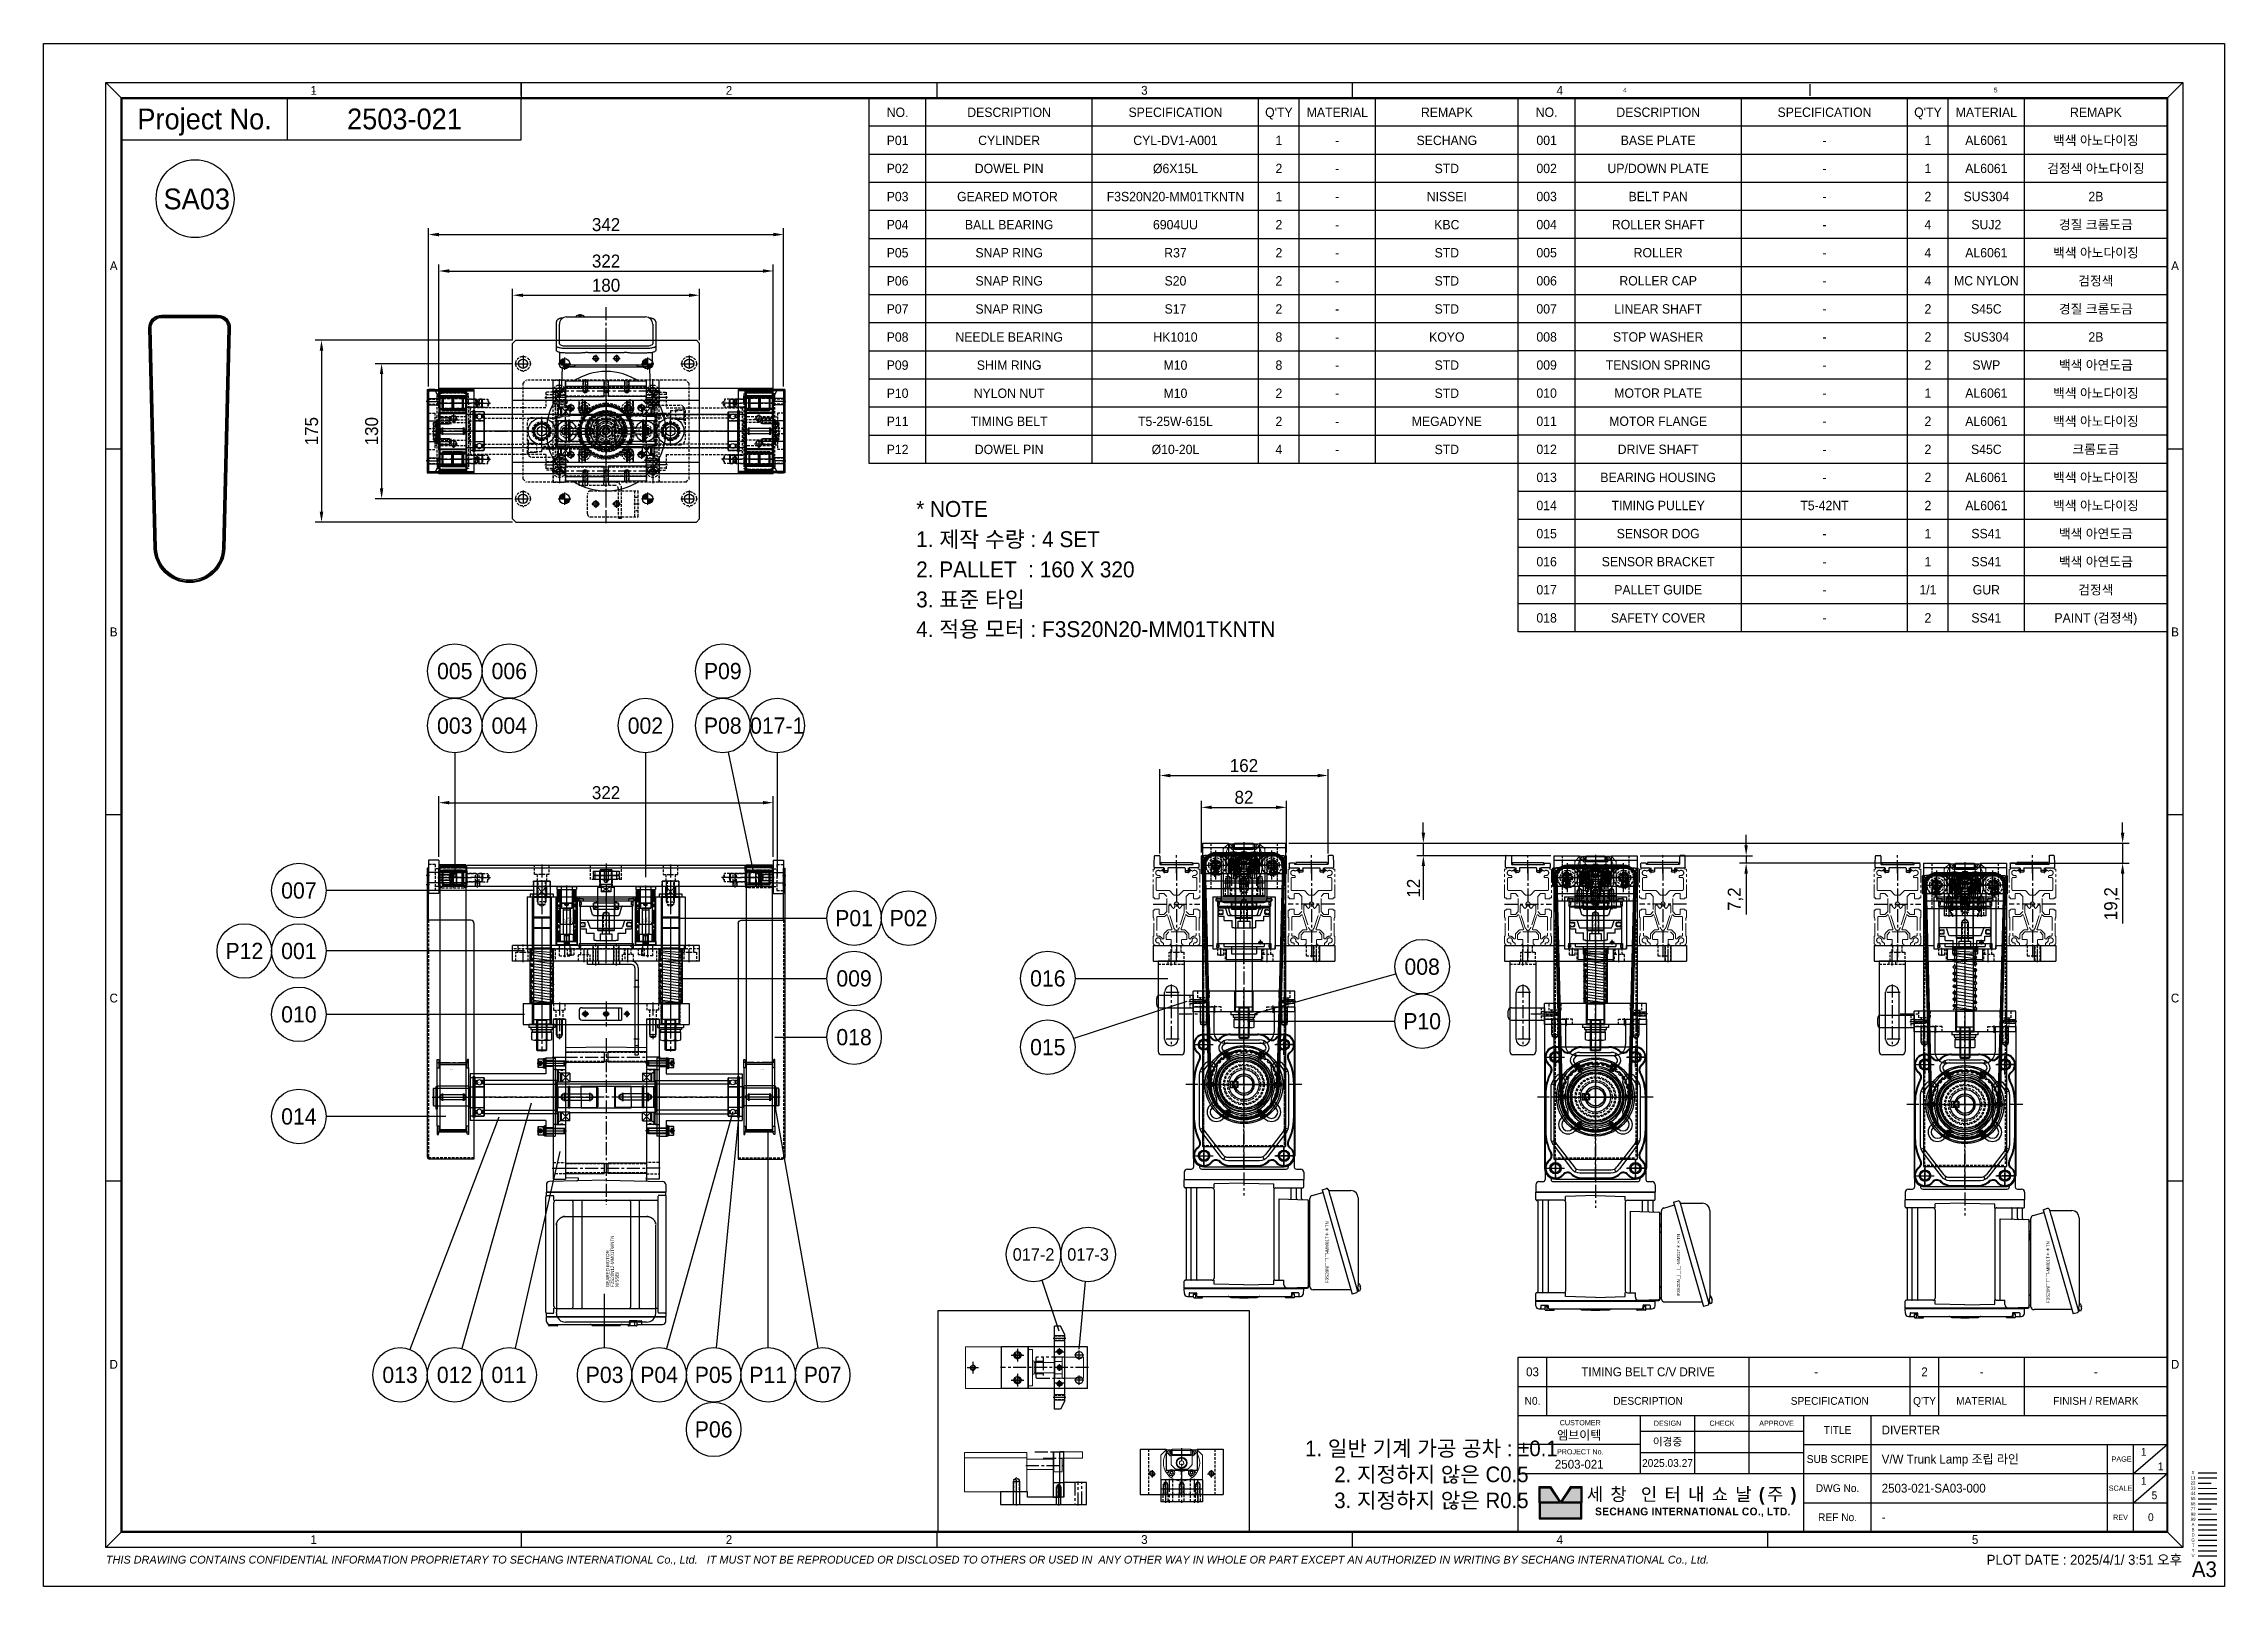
# Model space of a CAD drawing. Header units: inches. Extents: x 0 to 23821, y 0 to 11279.
# Drawn here: x 14600 to 16700, y 4213 to 5698 of the extents above; entities that cross this region are included whole.
import ezdxf
from ezdxf.enums import TextEntityAlignment as Align

# ---------------------------------------------------------------- set-up
doc = ezdxf.new("R2010")
doc.units = ezdxf.units.IN
doc.header["$LTSCALE"] = 10
doc.header["$MEASUREMENT"] = 0
for name, pattern in [('CENTER', [2, 1.25, -0.25, 0.25, -0.25]), ('HIDDEN', [0.375, 0.25, -0.125]), ('PHANTOM', [2.5, 1.25, -0.25, 0.25, -0.25, 0.25, -0.25])]:
    doc.linetypes.add(name, pattern=pattern)
doc.layers.get('Defpoints').update_dxf_attribs({"color": 8})
for name, color, linetype in [('11', 1, 'CENTER'), ('22', 2, 'HIDDEN'), ('44', 4, 'Continuous'), ('55', 5, 'Continuous'), ('66', 6, 'PHANTOM'), ('77', 40, 'HIDDEN'), ('99', 181, 'Continuous'), ('A', 8, 'Continuous'), ('B', 123, 'Continuous'), ('BOM-T', 4, 'Continuous'), ('D', 3, 'Continuous'), ('G', 231, 'Continuous'), ('T', 3, 'Continuous'), ('V', 1, 'Continuous'), ('Y', 60, 'Continuous')]:
    doc.layers.add(name, color=color, linetype=linetype)
doc.layers.add('33', color=3, linetype='PHANTOM', lineweight=9)
doc.layers.add('88', color=35, linetype='Continuous', lineweight=5)
doc.styles.add('SCI', font='')
doc.styles.get("Standard").update_dxf_attribs({"font": 'arial.ttf'})
doc.styles.get('SCI').set_extended_font_data('Gulim')
doc.dimstyles.new('SCH', dxfattribs={"dimtxt": 2.5, "dimasz": 2, "dimexe": 1.25, "dimexo": 0.625, "dimtad": 1, "dimdec": 8, "dimtxsty": 'SCI', "dimcen": 2.5, "dimclrd": 4, "dimclre": 4, "dimclrt": 7, "dimadec": 8, "dimazin": 2, "dimtfac": 1, "dimtdec": 8, "dimtmove": 0, "dimatfit": 3, "dimfxl": 1, "dimarcsym": 0})
pattern_1 = [(45, (0, 0), (-0.224506, 0.224506), [])]

msp = doc.modelspace()

# ---------------------------------------------------------------- texts
at = {"color": 2, "style": 'SCI'}
for s, p in [('4', (16122.67857143, 5653.7746525)), ('5', (16479.82142857, 5653.7746525))]:
    msp.add_text(s, height=4.46428571, dxfattribs=at).set_placement(p, align=Align.MIDDLE_CENTER)
at = {"style": 'SCI'}
for s, height, p in [('2503-021', 20, (14947.5, 5625.9621525)), ('NO.', 9.014423077, (15422.34375, 5632.38427538)), ('DESCRIPTION', 9.0144230769, (15529.765625, 5632.38427538)), ('SPECIFICATION', 9.0144230769, (15689.921875, 5632.38427538)), ("Q'TY", 9.014423077, (15789.53125, 5632.38427538)), ('MATERIAL', 9.014423077, (15845.78125, 5632.38427538)), ('REMAPK', 9.014423077, (15951.25, 5632.38427538)), ('NO.', 9.014423077, (16047.34375, 5632.44051788)), ('DESCRIPTION', 9.0144230769, (16154.765625, 5632.44051788)), ('SPECIFICATION', 9.0144230769, (16314.921875, 5632.44051788)), ("Q'TY", 9.014423077, (16414.53125, 5632.44051788)), ('MATERIAL', 9.014423077, (16470.78125, 5632.44051788)), ('REMAPK', 9.014423077, (16576.25, 5632.44051788)), ('P01', 9.014423077, (15422.34375, 5605.34100615)), ('CYLINDER', 9.014423077, (15529.765625, 5605.34100615)), ('CYL-DV1-A001', 9.0144230769, (15689.921875, 5605.34100615)), ('1', 9.01442308, (15789.53125, 5605.34100615)), ('SECHANG', 9.014423077, (15951.25, 5605.34100615)), ('001', 9.014423077, (16047.34375, 5605.39724865)), ('BASE PLATE', 9.014423077, (16154.765625, 5605.39724865)), ('1', 9.01442308, (16414.53125, 5605.39724865)), ('AL6061', 9.014423077, (16470.78125, 5605.39724865)), ('백색 아노다이징', 9.014423077, (16576.25, 5605.39724865)), ('-', 9.01442308, (15845.78125, 5605.34100615)), ('-', 9.01442308, (16314.921875, 5605.39724865)), ('P02', 9.014423077, (15422.34375, 5578.29773692)), ('DOWEL PIN', 9.014423077, (15529.765625, 5578.29773692)), ('%%C6X15L', 9.014423077, (15689.921875, 5578.29773692)), ('2', 9.01442308, (15789.53125, 5578.29773692)), ('-', 9.01442308, (15845.78125, 5578.29773692)), ('STD', 9.014423077, (15951.25, 5578.29773692)), ('002', 9.014423077, (16047.34375, 5578.35397942)), ('UP/DOWN PLATE', 9.0144230769, (16154.765625, 5578.35397942)), ('-', 9.01442308, (16314.921875, 5578.35397942)), ('1', 9.01442308, (16414.53125, 5578.35397942)), ('AL6061', 9.014423077, (16470.78125, 5578.35397942)), ('검정색 아노다이징', 9.014423077, (16576.25, 5578.35397942)), ('SA03', 20, (14747.4597081, 5548.96441937)), ('P03', 9.014423077, (15422.34375, 5551.25446769)), ('GEARED MOTOR ', 9.0144230769, (15529.765625, 5551.25446769)), ('F3S20N20-MM01TKNTN', 9.0144230769, (15689.921875, 5551.25446769)), ('1', 9.01442308, (15789.53125, 5551.25446769)), ('-', 9.01442308, (15845.78125, 5551.25446769)), ('NISSEI', 9.014423077, (15951.25, 5551.25446769)), ('003', 9.014423077, (16047.34375, 5551.31071019)), ('BELT PAN', 9.014423077, (16154.765625, 5551.31071019)), ('-', 9.01442308, (16314.921875, 5551.31071019)), ('2', 9.01442308, (16414.53125, 5551.31071019)), ('SUS304', 9.014423077, (16470.78125, 5551.31071019)), ('2B', 9.014423077, (16576.25, 5551.31071019)), ('P04', 9.014423077, (15422.34375, 5524.21119846)), ('BALL BEARING', 9.0144230769, (15529.765625, 5524.21119846)), ('6904UU', 9.014423077, (15689.921875, 5524.21119846)), ('2', 9.01442308, (15789.53125, 5524.21119846)), ('-', 9.01442308, (15845.78125, 5524.21119846)), ('KBC', 9.014423077, (15951.25, 5524.21119846)), ('004', 9.014423077, (16047.34375, 5524.26744096)), ('ROLLER SHAFT', 9.0144230769, (16154.765625, 5524.26744096)), ('-', 9.01442308, (16314.921875, 5524.26744096)), ('4', 9.01442308, (16414.53125, 5524.26744096)), ('SUJ2', 9.014423077, (16470.78125, 5524.26744096)), ('경질 크롬도금', 9.014423077, (16576.25, 5524.26744096)), ('백색 아노다이징', 9.014423077, (16576.25, 5497.22417173)), ('P05', 9.014423077, (15422.34375, 5497.16792923)), ('SNAP RING', 9.014423077, (15529.765625, 5497.16792923)), ('R37', 9.014423077, (15689.921875, 5497.16792923)), ('2', 9.01442308, (15789.53125, 5497.16792923)), ('-', 9.01442308, (15845.78125, 5497.16792923)), ('STD', 9.014423077, (15951.25, 5497.16792923)), ('005', 9.014423077, (16047.34375, 5497.22417173)), ('ROLLER', 9.014423077, (16154.765625, 5497.22417173)), ('-', 9.01442308, (16314.921875, 5497.22417173)), ('4', 9.01442308, (16414.53125, 5497.22417173)), ('AL6061', 9.014423077, (16470.78125, 5497.22417173)), ('P06', 9.014423077, (15422.34375, 5470.12466)), ('SNAP RING', 9.014423077, (15529.765625, 5470.12466)), ('S20', 9.014423077, (15689.921875, 5470.12466)), ('2', 9.01442308, (15789.53125, 5470.12466)), ('-', 9.01442308, (15845.78125, 5470.12466)), ('STD', 9.014423077, (15951.25, 5470.12466)), ('006', 9.014423077, (16047.34375, 5470.1809025)), ('ROLLER CAP', 9.014423077, (16154.765625, 5470.1809025)), ('-', 9.01442308, (16314.921875, 5470.1809025)), ('4', 9.01442308, (16414.53125, 5470.1809025)), ('MC NYLON', 9.014423077, (16470.78125, 5470.1809025)), ('검정색', 9.014423077, (16576.25, 5470.1809025)), ('P07', 9.014423077, (15422.34375, 5443.08139077)), ('SNAP RING', 9.014423077, (15529.765625, 5443.08139077)), ('S17', 9.014423077, (15689.921875, 5443.08139077)), ('2', 9.01442308, (15789.53125, 5443.08139077)), ('-', 9.01442308, (15845.78125, 5443.08139077)), ('STD', 9.014423077, (15951.25, 5443.08139077)), ('007', 9.014423077, (16047.34375, 5443.13763327)), ('LINEAR SHAFT', 9.0144230769, (16154.765625, 5443.13763327)), ('-', 9.01442308, (16314.921875, 5443.13763327)), ('2', 9.01442308, (16414.53125, 5443.13763327)), ('S45C', 9.014423077, (16470.78125, 5443.13763327)), ('경질 크롬도금', 9.014423077, (16576.25, 5443.13763327)), ('P08', 9.014423077, (15422.34375, 5416.03812154)), ('NEEDLE BEARING', 9.0144230769, (15529.765625, 5416.03812154)), ('HK1010', 9.014423077, (15689.921875, 5416.03812154)), ('8', 9.01442308, (15789.53125, 5416.03812154)), ('KOYO', 9.014423077, (15951.25, 5416.03812154)), ('008', 9.014423077, (16047.34375, 5416.15060654)), ('STOP WASHER', 9.0144230769, (16154.765625, 5416.15060654)), ('2', 9.01442308, (16414.53125, 5416.15060654)), ('SUS304', 9.014423077, (16470.78125, 5416.15060654)), ('2B', 9.014423077, (16576.25, 5416.15060654)), ('-', 9.01442308, (15845.78125, 5416.03812154)), ('-', 9.01442308, (16314.921875, 5416.15060654)), ('P09', 9.014423077, (15422.34375, 5388.9948523)), ('SHIM RING', 9.014423077, (15529.765625, 5388.9948523)), ('M10', 9.014423077, (15689.921875, 5388.9948523)), ('8', 9.01442308, (15789.53125, 5388.9948523)), ('-', 9.01442308, (15845.78125, 5388.9948523)), ('STD', 9.014423077, (15951.25, 5388.9948523)), ('009', 9.014423077, (16047.34375, 5389.10733731)), ('TENSION SPRING', 9.0144230769, (16154.765625, 5389.10733731)), ('-', 9.01442308, (16314.921875, 5389.10733731)), ('2', 9.01442308, (16414.53125, 5389.10733731)), ('SWP', 9.014423077, (16470.78125, 5389.10733731)), ('백색 아연도금', 9.014423077, (16576.25, 5389.10733731)), ('P10', 9.014423077, (15422.34375, 5361.95158307)), ('NYLON NUT', 9.014423077, (15529.765625, 5361.95158307)), ('M10', 9.014423077, (15689.921875, 5361.95158307)), ('2', 9.01442308, (15789.53125, 5361.95158307)), ('-', 9.01442308, (15845.78125, 5361.95158307)), ('STD', 9.014423077, (15951.25, 5361.95158307)), ('010', 9.014423077, (16047.34375, 5362.06406808)), ('MOTOR PLATE', 9.0144230769, (16154.765625, 5362.06406808)), ('-', 9.01442308, (16314.921875, 5362.06406808)), ('1', 9.01442308, (16414.53125, 5362.06406808)), ('AL6061', 9.014423077, (16470.78125, 5362.06406808)), ('백색 아노다이징', 9.014423077, (16576.25, 5362.06406808)), ('P11', 9.014423077, (15422.34375, 5334.90831384)), ('TIMING BELT', 9.0144230769, (15529.765625, 5334.90831384)), ('T5-25W-615L', 9.0144230769, (15689.921875, 5334.90831384)), ('2', 9.01442308, (15789.53125, 5334.90831384)), ('-', 9.01442308, (15845.78125, 5334.90831384)), ('MEGADYNE', 9.014423077, (15951.25, 5334.90831384)), ('011', 9.014423077, (16047.34375, 5335.02079885)), ('MOTOR FLANGE', 9.0144230769, (16154.765625, 5335.02079885)), ('-', 9.01442308, (16314.921875, 5335.02079885)), ('2', 9.01442308, (16414.53125, 5335.02079885)), ('AL6061', 9.014423077, (16470.78125, 5335.02079885)), ('백색 아노다이징', 9.014423077, (16576.25, 5335.02079885)), ('크롬도금', 9.014423077, (16576.25, 5307.97752962)), ('P12', 9.014423077, (15422.34375, 5307.86504461)), ('DOWEL PIN', 9.014423077, (15529.765625, 5307.86504461)), ('%%C10-20L', 9.014423077, (15689.921875, 5307.86504461)), ('4', 9.01442308, (15789.53125, 5307.86504461)), ('-', 9.01442308, (15845.78125, 5307.86504461)), ('STD', 9.014423077, (15951.25, 5307.86504461)), ('012', 9.014423077, (16047.34375, 5307.97752962)), ('DRIVE SHAFT', 9.0144230769, (16154.765625, 5307.97752962)), ('-', 9.01442308, (16314.921875, 5307.97752962)), ('2', 9.01442308, (16414.53125, 5307.97752962)), ('S45C', 9.014423077, (16470.78125, 5307.97752962)), ('013', 9.014423077, (16047.34375, 5280.93426039)), ('BEARING HOUSING', 9.0144230769, (16154.765625, 5280.93426039)), ('-', 9.01442308, (16314.921875, 5280.93426039)), ('2', 9.01442308, (16414.53125, 5280.93426039)), ('AL6061', 9.014423077, (16470.78125, 5280.93426039)), ('백색 아노다이징', 9.014423077, (16576.25, 5280.93426039)), ('014', 9.014423077, (16047.34375, 5253.89099116)), ('TIMING PULLEY', 9.0144230769, (16154.765625, 5253.89099116)), ('T5-42NT', 9.014423077, (16314.921875, 5253.89099116)), ('2', 9.01442308, (16414.53125, 5253.89099116)), ('AL6061', 9.014423077, (16470.78125, 5253.89099116)), ('백색 아노다이징', 9.014423077, (16576.25, 5253.89099116)), ('015', 9.014423077, (16047.34375, 5226.84772193)), ('SENSOR DOG', 9.014423077, (16154.765625, 5226.84772193)), ('1', 9.01442308, (16414.53125, 5226.84772193)), ('SS41', 9.014423077, (16470.78125, 5226.84772193)), ('백색 아연도금', 9.014423077, (16576.25, 5226.84772193)), ('-', 9.01442308, (16314.921875, 5226.84772193)), ('016', 9.014423077, (16047.34375, 5199.80445269)), ('SENSOR BRACKET', 9.0144230769, (16154.765625, 5199.80445269)), ('-', 9.01442308, (16314.921875, 5199.80445269)), ('1', 9.01442308, (16414.53125, 5199.80445269)), ('SS41', 9.014423077, (16470.78125, 5199.80445269)), ('백색 아연도금', 9.014423077, (16576.25, 5199.80445269)), ('017', 9.014423077, (16047.34375, 5172.76118346)), ('PALLET GUIDE', 9.0144230769, (16154.765625, 5172.76118346)), ('-', 9.01442308, (16314.921875, 5172.76118346)), ('1/1', 9.014423077, (16414.53125, 5172.76118346)), ('GUR', 9.014423077, (16470.78125, 5172.76118346)), ('검정색', 9.014423077, (16576.25, 5172.76118346)), ('018', 9.014423077, (16047.34375, 5145.71791423)), ('SAFETY COVER', 9.0144230769, (16154.765625, 5145.71791423)), ('-', 9.01442308, (16314.921875, 5145.71791423)), ('2', 9.01442308, (16414.53125, 5145.71791423)), ('SS41', 9.014423077, (16470.78125, 5145.71791423)), ('PAINT (검정색)', 9.0144230769, (16576.25, 5145.71791423)), ('03', 8.5, (16033.75, 4419.9621525)), ('TIMING BELT C/V DRIVE', 8.5, (16145, 4419.9621525)), ('2', 8.5, (16411.25, 4419.9621525)), ('-', 8.5, (16466.25, 4419.9621525)), ('-', 8.5, (16576.25, 4419.9621525)), ('엠브이텍', 8.5, (16078.75, 4358.98002253)), ('2503-021', 8.5, (16078.75, 4330.98002253)), ('2025.03.27', 7.5, (16163.75, 4332.2121525))]:
    msp.add_text(s, height=height, dxfattribs=at).set_placement(p, align=Align.MIDDLE_CENTER)
for s, height, p in [('* NOTE', 15.3, (15440.23077229, 5250.57806264)), ('1. 제작 수량 : 4 SET', 15.3, (15440.23077229, 5221.43027909)), ('2. PALLET  : 160 X 320', 15.3, (15440.23077229, 5192.36909212)), ('3. 표준 타입', 15.3, (15440.23077229, 5163.45945932)), ('4. 적용 모터 : F3S20N20-MM01TKNTN', 15.3, (15440.23077229, 5134.85989385)), ('DIVERTER', 8.5, (16370, 4363.9621525)), ('V/W Trunk Lamp 조립 라인', 8.5, (16370, 4335.9621525)), ('2503-021-SA03-000', 8.5, (16370, 4307.9621525)), ('-', 8.5, (16370, 4279.9621525))]:
    msp.add_text(s, height=height, dxfattribs=at).set_placement(p, align=Align.MIDDLE_LEFT)
at = {"color": 7, "style": 'SCI'}
for s, height, p in [('005', 15.625, (14995.91921126, 5094.52126498)), ('006', 15.625, (15048.41921126, 5094.52126498)), ('P09', 15.625, (15253.97799106, 5094.52126498)), ('003', 15.625, (14995.91921126, 5042.02126498)), ('004', 15.625, (15048.41921126, 5042.02126498)), ('002', 15.625, (15179.48810534, 5042.02126498)), ('P08', 15.625, (15253.97799106, 5042.02126498)), ('017-1', 15.625, (15306.47799106, 5042.02126498)), ('007', 15.625, (14845.81795573, 4883.28731313)), ('P01', 15.625, (15380.43367392, 4856.68700566)), ('P02', 15.625, (15432.93367392, 4856.68700566)), ('P12', 15.625, (14793.31795573, 4825.09072495)), ('001', 15.625, (14845.81795573, 4825.09072495)), ('008', 15.625, (15927.47226553, 4809.98968476)), ('009', 15.625, (15380.43367392, 4798.6790975)), ('016', 15.625, (15567.00063079, 4798.6790975)), ('010', 15.625, (14845.81795573, 4764.08828649)), ('018', 15.625, (15380.43367392, 4742.1460349)), ('P10', 15.625, (15927.47226553, 4757.48968476)), ('015', 15.625, (15567.00063079, 4732.50953344)), ('014', 15.625, (14845.81795573, 4665.83013187)), ('017-2', 12, (15553.27691609, 4532.93920078)), ('017-3', 12, (15605.77691609, 4532.93920078)), ('013', 15.625, (14943.23456048, 4417.06421993)), ('012', 15.625, (14995.73456048, 4417.06421993)), ('011', 15.625, (15048.23456048, 4417.06421993)), ('P03', 15.625, (15140.21366228, 4417.06421993)), ('P04', 15.625, (15192.71366228, 4417.06421993)), ('P05', 15.625, (15245.21366228, 4417.06421993)), ('P11', 15.625, (15297.71366228, 4417.06421993)), ('P07', 15.625, (15350.21366228, 4417.06421993)), ('P06', 15.625, (15245.21366228, 4364.56421993))]:
    msp.add_text(s, height=height, dxfattribs=at).set_placement(p, align=Align.MIDDLE_CENTER)
at = {"style": 'SCI'}
for s, height, p in [('-', 8.5, (16305.06557923, 4415.80269844)), ('5', 7.5, (16629.92305661, 4297.29703932))]:
    msp.add_text(s, height=height, dxfattribs=at).set_placement(p)
at = {"insert": (16612.5, 4279.9621525), "char_height": 7.5, "width": 32.5, "attachment_point": 4, "style": 'SCI'}
msp.add_mtext('\\pi13.94308;0', dxfattribs=at)

# ---------------------------------------------------------------- blocks, each defined once
blk = doc.blocks.new('A$C82e70aa9')
h = blk.add_hatch(color=5)
h.dxf.hatch_style = 1
h.paths.add_polyline_path([(290.08, -278.01), (288.21, -278.01), (288.21, -280.8), (291.94, -280.8)])
h.paths.add_polyline_path([(296.06, -278.01), (294.19, -278.01), (292.33, -280.8), (296.06, -280.8)])
h.paths.add_polyline_path([(296.06, -281), (288.21, -281), (288.21, -283.79), (296.06, -283.79)])
at = {"color": 2}
for p, q in [((12, -7.5), (15, -10.5)), ((92, -7.5), (92, -10.5)), ((92, -10), (92, -7.5)), ((172, -7.5), (172, -10.5)), ((252, -7.5), (252, -10.5)), ((412, -7.5), (409, -10.5)), ((15, -286.5), (12, -289.5)), ((92, -286.5), (92, -289.5)), ((172, -286.5), (172, -289.5)), ((252, -286.5), (252, -289.5)), ((332, -286.5), (332, -289.5)), ((409, -286.5), (412, -289.5))]:
    blk.add_line(p, q, dxfattribs=at)
at = {"color": 40}
for p, q in [((47, -18.5), (47, -10.5)), ((92, -18.5), (92, -10.5))]:
    blk.add_line(p, q, dxfattribs=at)
at = {"color": 3}
blk.add_line((304, -10.5), (409, -10.5), dxfattribs=at)
for p, q in [((12, -78), (15, -78)), ((409, -78), (412, -78)), ((15, -148.5), (12, -148.5)), ((412, -148.5), (409, -148.5)), ((15, -219), (12, -219)), ((412, -219), (409, -219)), ((284, -252.9), (409, -252.9)), ((284, -286.5), (284, -252.9)), ((409, -252.9), (409, -286.5)), ((284, -258.5), (409, -258.5)), ((284, -264.1), (409, -264.1)), ((307.5, -264.1), (307.5, -275.3)), ((318, -275.3), (318, -264.1)), ((328.5, -275.3), (328.5, -264.1)), ((339, -286.5), (339, -264.1)), ((307.5, -267.1), (339, -267.1)), ((397.5, -286.5), (397.5, -269.7)), ((402.5, -275.3), (409, -269.7)), ((402.5, -286.5), (402.5, -269.7)), ((284, -275.3), (409, -275.3)), ((402.5, -280.9), (409, -275.3)), ((414.97, -275.13), (418.57, -275.13)), ((288, -280.9), (288, -277.8)), ((288, -277.8), (290.19, -277.8)), ((288, -280.9), (288, -284)), ((288.21, -280.8), (288.21, -278.01)), ((288.21, -278.01), (290.08, -278.01)), ((291.94, -280.8), (288.21, -280.8)), ((296.06, -281), (288.21, -281)), ((288.21, -281), (288.21, -283.79)), ((290.08, -278.01), (291.94, -280.8)), ((290.19, -277.8), (292.13, -280.71)), ((294.08, -277.8), (292.13, -280.71)), ((294.19, -278.01), (292.33, -280.8)), ((296.06, -280.8), (292.33, -280.8)), ((294.08, -277.8), (296.27, -277.8)), ((294.19, -278.01), (296.06, -278.01)), ((296.06, -278.01), (296.06, -280.8)), ((296.06, -283.79), (296.06, -281)), ((296.27, -277.8), (296.27, -280.9)), ((296.27, -284), (296.27, -280.9)), ((288, -284), (296.27, -284)), ((288.21, -283.79), (296.06, -283.79)), ((284, -286.5), (409, -286.5))]:
    blk.add_line(p, q)
at = {"color": 1}
blk.add_lwpolyline([(0, 0), (420, 0), (420, -297), (0, -297)], close=True, dxfattribs=at)
at = {"color": 2}
blk.add_lwpolyline([(12, -7.5), (412, -7.5), (412, -289.5), (12, -289.5)], close=True, dxfattribs=at)
at = {"const_width": 0.4}
blk.add_lwpolyline([(15, -10.5), (409, -10.5), (409, -286.5), (15, -286.5)], close=True, dxfattribs=at)
at = {"color": 40}
blk.add_lwpolyline([(15, -18.5), (92, -18.5)], dxfattribs=at)
blk.add_circle((29.18, -29.85), 7.5)
at = {"layer": '11'}
blk.add_line((414.97, -276.13), (418.57, -276.13), dxfattribs=at)
at = {"layer": '22'}
blk.add_line((414.97, -277.13), (418.57, -277.13), dxfattribs=at)
at = {"layer": '33'}
blk.add_line((414.97, -278.13), (418.57, -278.13), dxfattribs=at)
at = {"layer": '44'}
blk.add_line((414.97, -279.13), (418.57, -279.13), dxfattribs=at)
at = {"layer": '55'}
blk.add_line((414.97, -280.13), (418.57, -280.13), dxfattribs=at)
at = {"layer": '66'}
blk.add_line((414.97, -281.13), (418.57, -281.13), dxfattribs=at)
at = {"layer": '77'}
blk.add_line((414.97, -282.13), (418.57, -282.13), dxfattribs=at)
at = {"layer": '88'}
blk.add_line((414.97, -283.13), (418.57, -283.13), dxfattribs=at)
at = {"layer": '99'}
blk.add_line((414.97, -284.13), (418.57, -284.13), dxfattribs=at)
at = {"layer": 'A'}
blk.add_line((414.97, -285.13), (418.57, -285.13), dxfattribs=at)
at = {"layer": 'B'}
blk.add_line((414.97, -286.13), (418.57, -286.13), dxfattribs=at)
at = {"layer": 'D'}
for p, q in [((289.5, -258.5), (289.5, -252.9)), ((328.5, -258.5), (328.5, -252.9)), ((359.5, -258.5), (359.5, -252.9)), ((365, -258.5), (365, -252.9)), ((381.5, -258.5), (381.5, -252.9)), ((289.5, -264.1), (289.5, -258.5)), ((328.5, -264.1), (328.5, -258.5)), ((359.5, -264.1), (359.5, -258.5)), ((365, -264.1), (365, -258.5)), ((381.5, -264.1), (381.5, -258.5)), ((352, -286.5), (352, -264.1)), ((307.5, -269.7), (284, -269.7)), ((307.5, -271.2), (339, -271.2)), ((339, -269.7), (409, -269.7)), ((339, -280.9), (409, -280.9)), ((414.97, -287.13), (418.57, -287.13))]:
    blk.add_line(p, q, dxfattribs=at)
at = {"layer": 'G'}
blk.add_line((414.97, -288.13), (418.57, -288.13), dxfattribs=at)
at = {"layer": 'T'}
blk.add_line((414.97, -289.13), (418.57, -289.13), dxfattribs=at)
at = {"layer": 'V'}
blk.add_line((414.97, -291.13), (418.57, -291.13), dxfattribs=at)
at = {"layer": 'Y'}
blk.add_line((414.97, -290.13), (418.57, -290.13), dxfattribs=at)
at = {"color": 2, "style": 'SCI'}
blk.add_text('1', height=1, dxfattribs=at).set_placement((52, -8.75), align=Align.MIDDLE_CENTER)
at = {"style": 'SCI'}
for s, height, p in [('Project No.', 4, (31, -14.5)), ('N0.', 1.5, (286.75, -261.3)), ('DESCRIPTION', 1.5, (309, -261.3)), ('SPECIFICATION', 1.5, (344, -261.3)), ("Q'TY", 1.5, (362.25, -261.3)), ('MATERIAL', 1.5, (373.25, -261.3)), ('FINISH / REMARK', 1.5, (395.25, -261.3)), ('이경중', 1.5, (312.75, -269.15)), ('0', 0.6, (413.97, -275.09))]:
    blk.add_text(s, height=height, dxfattribs=at).set_placement(p, align=Align.MIDDLE_CENTER)
at = {"linetype": 'Continuous', "style": 'SCI'}
blk.add_text('PLOT DATE : 2025/4/1/ 3:51 오후', height=1.92, dxfattribs=at).set_placement((411.86, -292.84), align=Align.RIGHT)
at = {"color": 2, "style": 'SCI'}
blk.add_text('A3', height=3, dxfattribs=at).set_placement((418.55, -296.11), align=Align.BOTTOM_RIGHT)
at = {"color": 2, "attachment_point": 5, "style": 'SCI'}
for s, insert, char_height, width in [('1', (52, -9), 1.7, 80), ('2', (132, -9), 1.7, 80), ('3', (212, -9), 1.7, 80), ('4', (292, -9), 1.7, 80), ('A', (13.5, -42.75), 1.7, 3), ('A', (410.5, -42.75), 1.7, 3), ('B', (13.5, -113.25), 1.7, 3), ('B', (410.5, -113.25), 1.7, 3), ('C', (13.5, -183.75), 1.7, 3), ('C', (410.5, -183.75), 1.7, 3), ('D', (13.5, -254.25), 1.7, 3), ('D', (410.5, -254.25), 1.7, 3), ('1. 일반 기계 가공 공차 : ±0.1\\P2. 지정하지 않은 C0.5\\P3. 지정하지 않은 R0.5', (267.28, -275.6), 3, 83.5818), ('1', (52, -288), 1.7, 80), ('2', (132, -288), 1.7, 80), ('3', (212, -288), 1.7, 80), ('4', (292, -288), 1.7, 80), ('5', (372, -288), 1.7, 80)]:
    blk.add_mtext(s, dxfattribs=dict(at, insert=insert, char_height=char_height, width=width))
at = {"style": 'SCI'}
for s, insert, char_height, width, attachment_point in [(' CUSTOMER', (295.75, -265.5), 1, 23.5, 5), ('DESIGN', (312.75, -265.6), 1, 10.5, 5), ('CHECK', (323.25, -265.6), 1, 10.5, 5), ('APPROVE', (333.75, -265.6), 1, 10.5, 5), ('TITLE', (345.5, -266.9), 1.5, 13, 5), (' PROJECT No.', (295.75, -271.1), 1, 23.5, 5), ('SUB SCRIPE', (345.5, -272.5), 1.5, 13, 5), (' PAGE', (400, -272.5), 1, 5, 5), ('\\pi1.42726;1', (402.5, -271.1), 1.5, 3.25, 4), ('\\pi1.42726;1', (402.5, -276.7), 1.5, 3.25, 4), ('\\pi1.42726;1', (405.75, -273.9), 1.5, 3.25, 4), ('{\\fGulim|b1|i0|c129|p50;\\T1.45;세창 인터내쇼날(주)}', (317.63, -279.65), 2.5, 38.7333, 5), ('DWG No.', (345.5, -278.1), 1.5, 13, 5), ('SCALE', (400, -278.1), 1, 5, 5), ('{\\fGulim|b1|i0|c129|p50;\\T1.05;SECHANG INTERNATIONAL CO., LTD.}', (317.63, -282.75), 1.5, 38.7333, 5), ('REF No.', (345.5, -283.7), 1.5, 13, 5), ('REV', (400, -283.7), 1, 5, 5)]:
    blk.add_mtext(s, dxfattribs=dict(at, insert=insert, char_height=char_height, width=width, attachment_point=attachment_point))
at = {"color": 3, "insert": (12, -292), "char_height": 1.5, "width": 400.0238, "attachment_point": 4, "style": 'SCI'}
blk.add_mtext('{\\fArial|b0|i1|c0|p34;THIS DRAWING CONTAINS CONFIDENTIAL INFORMATION PROPRIETARY TO SECHANG INTERNATIONAL Co., Ltd.   IT MUST NOT BE REPRODUCED OR DISCLOSED TO OTHERS OR USED IN  ANY OTHER WAY IN WHOLE OR PART EXCEPT AN AUTHORIZED IN WRITING BY SECHANG INTERNATIONAL Co., Ltd.  }', dxfattribs=at)
at = {"layer": '11', "style": 'SCI'}
blk.add_text('11', height=0.6, dxfattribs=at).set_placement((413.97, -276.09), align=Align.MIDDLE_CENTER)
at = {"layer": '22', "style": 'SCI'}
blk.add_text('22', height=0.6, dxfattribs=at).set_placement((413.97, -277.09), align=Align.MIDDLE_CENTER)
at = {"layer": '33', "style": 'SCI'}
blk.add_text('33', height=0.6, dxfattribs=at).set_placement((413.97, -278.09), align=Align.MIDDLE_CENTER)
at = {"layer": '44', "style": 'SCI'}
blk.add_text('44', height=0.6, dxfattribs=at).set_placement((413.97, -279.09), align=Align.MIDDLE_CENTER)
at = {"layer": '55', "style": 'SCI'}
blk.add_text('55', height=0.6, dxfattribs=at).set_placement((413.97, -280.09), align=Align.MIDDLE_CENTER)
at = {"layer": '66', "style": 'SCI'}
blk.add_text('66', height=0.6, dxfattribs=at).set_placement((413.97, -281.09), align=Align.MIDDLE_CENTER)
at = {"layer": '77', "style": 'SCI'}
blk.add_text('77', height=0.6, dxfattribs=at).set_placement((413.97, -282.09), align=Align.MIDDLE_CENTER)
at = {"layer": '88', "style": 'SCI'}
blk.add_text('88', height=0.6, dxfattribs=at).set_placement((413.97, -283.09), align=Align.MIDDLE_CENTER)
at = {"layer": '99', "style": 'SCI'}
blk.add_text('99', height=0.6, dxfattribs=at).set_placement((413.97, -284.09), align=Align.MIDDLE_CENTER)
at = {"layer": 'A', "style": 'SCI'}
blk.add_text('A', height=0.6, dxfattribs=at).set_placement((413.97, -285.09), align=Align.MIDDLE_CENTER)
at = {"layer": 'B', "style": 'SCI'}
blk.add_text('B', height=0.6, dxfattribs=at).set_placement((413.97, -286.09), align=Align.MIDDLE_CENTER)
at = {"layer": 'D', "style": 'SCI'}
blk.add_text('D', height=0.6, dxfattribs=at).set_placement((413.97, -287.09), align=Align.MIDDLE_CENTER)
at = {"layer": 'G', "style": 'SCI'}
blk.add_text('G', height=0.6, dxfattribs=at).set_placement((413.97, -288.09), align=Align.MIDDLE_CENTER)
at = {"layer": 'T', "style": 'SCI'}
blk.add_text('T', height=0.6, dxfattribs=at).set_placement((413.97, -289.09), align=Align.MIDDLE_CENTER)
at = {"layer": 'V', "style": 'SCI'}
blk.add_text('V', height=0.6, dxfattribs=at).set_placement((413.97, -291.09), align=Align.MIDDLE_CENTER)
at = {"layer": 'Y', "style": 'SCI'}
blk.add_text('Y', height=0.6, dxfattribs=at).set_placement((413.97, -290.09), align=Align.MIDDLE_CENTER)
blk = doc.blocks.new('A$Cf179b0af')
for points in [[(-22.5, -37), (-22.5, -31), (-21.9, -31), (-21.9, -13), (-22.5, -13), (-22.5, -6.2, -0.414214), (-22.3, -6), (-21, -6), (-21, -5.2, -0.414214), (-20.8, -5), (-17, -5, -0.414214), (-16.5, -5.5), (-16.5, -9.8, 0.414214), (-16.3, -10), (-12, -10), (-9.4, -7.3), (-9.4, 7.4), (-12, 10), (-16.3, 10, 0.414214), (-16.5, 9.8), (-16.5, 5.5, -0.414214), (-17, 5), (-20.8, 5, -0.414214), (-21, 5.2), (-21, 6), (-22.3, 6, -0.414214), (-22.5, 6.2), (-22.5, 33.3, -0.414214), (-22.3, 33.5), (-21, 33.5), (-21, 34.8, -0.414214), (-20.8, 35), (-12.7, 35, -0.414214), (-12.5, 34.8), (-12.5, 33.8, -0.252111), (-12.6, 33.6), (-15.6, 31.6, 1.552644), (-17.5, 27.5), (-16.6, 27.5, -0.414214), (-15.6, 26.5), (-15.6, 25.8, -0.414214), (-15.9, 25.5), (-18.6, 25.5, 0.414214), (-19.6, 24.5), (-19.6, 14, 0.414214), (-18.6, 13), (-7.1, 13, -0.205583), (-6.4, 12.7), (-2.7, 8.8, 0.205583), (-1.9, 8.5), (1.9, 8.5, 0.205583), (2.7, 8.8), (6.4, 12.7, -0.205583), (7.1, 13), (18.7, 13, 0.414214), (19.7, 14), (19.7, 24.5, 0.414214), (18.7, 25.5), (15.9, 25.5, -0.414214), (15.6, 25.8), (15.6, 26.5, -0.414214), (16.6, 27.5), (17.5, 27.5, 1.552644), (15.6, 31.6), (12.6, 33.6, -0.252111), (12.5, 33.8), (12.5, 34.8, -0.414214), (12.7, 35), (20.8, 35, -0.414214), (21, 34.8), (21, 33.5), (22.3, 33.5, -0.414214), (22.5, 33.3), (22.5, 6.2, -0.414214), (22.3, 6), (21, 6), (21, 5.2, -0.414214), (20.8, 5), (17, 5, -0.414214), (16.5, 5.5), (16.5, 9.8, 0.414214), (16.3, 10), (12.1, 10), (9.4, 7.4), (9.4, -7.3), (12.1, -10), (16.3, -10, 0.414214), (16.5, -9.8), (16.5, -5.5, -0.414214), (17, -5), (20.8, -5, -0.414214), (21, -5.2), (21, -6), (22.3, -6, -0.414214), (22.5, -6.2), (22.5, -13), (21.9, -13), (21.9, -31), (22.5, -31), (22.5, -37, -0.414214), (19.5, -40), (16.8, -40, -0.414214), (16.5, -39.7), (16.5, -38.2, -0.414214), (17.3, -37.5), (17.5, -37.5, 2.946014), (15.1, -35.6), (12.5, -37.9), (12.5, -39.7, -0.414214), (12.2, -40), (6.2, -40, -0.414214), (6, -39.8), (6, -38.5), (5.2, -38.5, -0.414214), (5, -38.3), (5, -34.5, -0.414214), (5.5, -34), (9.8, -34, 0.414214), (10, -33.8), (10, -29.5), (7.4, -26.9), (-7.3, -26.9), (-10, -29.5), (-10, -33.8, 0.414214), (-9.8, -34), (-5.5, -34, -0.414214), (-5, -34.5), (-5, -38.3, -0.414214), (-5.2, -38.5), (-6, -38.5), (-6, -39.8, -0.414214), (-6.2, -40), (-12.2, -40, -0.414214), (-12.5, -39.7), (-12.5, -37.9), (-15.1, -35.6, 2.946014), (-17.5, -37.5), (-17.2, -37.5, -0.414214), (-16.5, -38.2), (-16.5, -39.7, -0.414214), (-16.8, -40), (-19.5, -40, -0.414214)], [(-7.4, -1.5, -0.414214), (-6.9, -1), (-5.6, -1, -0.338862), (-5.1, -1.4, 0.155185), (-3.3, -4, 0.464153), (-2.2, -3.8), (-1.2, -2, 0.377199), (-1.2, -1.6, -2.959954), (1.2, -1.6, 0.377199), (1.2, -2), (2.2, -3.8, 0.464153), (3.3, -4, 0.155185), (5.1, -1.4, -0.338862), (5.6, -1), (6.9, -1, -0.414214), (7.4, -1.5), (7.4, -8.1), (2.6, -22.9, -0.173507), (1.5, -24.3), (1.5, -25), (-1.5, -25), (-1.5, -24.3, -0.173507), (-2.6, -22.9), (-7.4, -8.1)], [(-12, -29.1, -0.198912), (-11.7, -28.4), (-8.5, -25.2, -0.198912), (-7.8, -24.9), (-5.1, -24.9, 0.509013), (-4.4, -23.9), (-8.6, -10.9, 0.560561), (-9.8, -10.6), (-10.9, -11.7, -0.198912), (-11.6, -12), (-17.9, -12, 0.414214), (-18.9, -13), (-18.9, -29.9, 0.438573), (-17.8, -30.9, -0.299307), (-13.9, -33.1, 0.780776), (-12, -32.6)], [(12, -29.1, 0.198912), (11.7, -28.4), (8.5, -25.2, 0.198912), (7.8, -24.9), (5.1, -24.9, -0.509013), (4.4, -23.9), (8.6, -10.9, -0.560561), (9.8, -10.6), (10.9, -11.7, 0.198912), (11.6, -12), (17.9, -12, -0.414214), (18.9, -13), (18.9, -29.9, -0.438573), (17.8, -30.9, 0.299307), (13.9, -33.1, -0.780776), (12, -32.6)]]:
    blk.add_lwpolyline(points, format="xyb", close=True)
at = {"layer": '11'}
for p, q in [((0, 35), (0, -40)), ((-22.5, 0), (22.5, 0))]:
    blk.add_line(p, q, dxfattribs=at)
blk = doc.blocks.new('A$C315c9bb3')
for p, q in [((-21.5, 4), (-21.2, 11.2)), ((-21.5, 0.5), (-21.5, 4)), ((-12.5, 0), (-21, 0)), ((-20.7, 11.7), (-16.5, 11.7)), ((-16, 11.2), (-16, 3.5)), ((-15.7, 3.2), (16, 3.2)), ((7.8, 0), (-7.7, 0)), ((21, 0), (12.6, 0)), ((16, 3.2), (16, 3.9)), ((16.3, 4.2), (21, 4.2)), ((21.5, 3.7), (21.5, 0.5)), ((-12.2, -0.3), (-12.2, -1.5)), ((-11.5, -4.3), (-8.7, -4.3)), ((-8.2, -0.5), (-8.2, -3.8)), ((8.3, -0.5), (8.3, -3.8)), ((8.8, -4.3), (11.5, -4.3)), ((12.3, -0.3), (12.3, -1.5))]:
    blk.add_line(p, q)
for centre, radius, start, end in [((-21, 0.5), 0.5, 180, 270), ((-20.7, 11.2), 0.5, 90, 177.9786), ((-16.5, 11.2), 0.5, 0, 90), ((-15.7, 3.5), 0.3, 180, 270), ((-12.5, -0.3), 0.3, 0, 90), ((-7.7, -0.5), 0.5, 90, 180), ((7.8, -0.5), 0.5, 0, 90), ((12.6, -0.3), 0.3, 90, 180), ((16.3, 3.9), 0.3, 90, 180), ((21, 3.7), 0.5, 0, 90), ((21, 0.5), 0.5, 270, 0), ((-11.5, -2.8), 1.5, 120, 270), ((-8.7, -3.8), 0.5, 270, 0), ((8.8, -3.8), 0.5, 180, 270), ((11.5, -2.8), 1.5, 270, 60)]:
    blk.add_arc(centre, radius, start, end)
at = {"layer": '11'}
for p, q in [((-21.1, 11.7), (-21.2, 11.7)), ((-21.2, 11.6), (-21.2, 11.7)), ((0, -5.3), (0, 12.7)), ((-14, -2.8), (-9, -2.8)), ((-11.5, -5.3), (-11.5, -0.3)), ((9, -2.8), (14, -2.8)), ((11.5, -5.3), (11.5, -0.3))]:
    blk.add_line(p, q, dxfattribs=at)
blk = doc.blocks.new('A$C057bbb53')
for p, q in [((-15, 1.8), (-15, 0)), ((-15, 1.8), (15, 1.8)), ((-15, 0), (15, 0)), ((15, 1.8), (15, 0))]:
    blk.add_line(p, q)
blk = doc.blocks.new('A$C56bfedad')
blk.add_blockref('A$Cf179b0af', (0, 40))
at = {"layer": 'B'}
blk.add_blockref('A$C057bbb53', (0, 78.2), dxfattribs=at)
at = {"layer": 'G'}
blk.add_blockref('A$C315c9bb3', (0, 75), dxfattribs=at)
blk = doc.blocks.new('A$Cb3e3cf45')
for p, q in [((11.2, 52.8), (-11.3, 52.8)), ((-11.3, 52.8), (-11.3, 0)), ((-10.2, 46.8), (9.8, 44.1)), ((-10.1, 50.7), (9.9, 49.4)), ((10.2, 46.5), (-9.8, 49.2)), ((10.2, 41.1), (-9.8, 43.8)), ((10.1, 51.9), (-3.4, 52.8)), ((11.2, 52.8), (11.2, 0)), ((-10.2, 41.4), (9.8, 38.7)), ((-10.2, 36), (9.8, 33.3)), ((-10.2, 30.6), (9.8, 27.9)), ((-10.2, 25.2), (9.8, 22.5)), ((10.2, 35.7), (-9.8, 38.4)), ((10.2, 30.3), (-9.8, 33)), ((10.2, 24.9), (-9.8, 27.6)), ((10.2, 19.5), (-9.8, 22.2)), ((11.2, 0), (-11.3, 0)), ((-10.2, 19.8), (9.8, 17.1)), ((-10.2, 14.4), (9.8, 11.7)), ((-10.2, 9), (9.8, 6.3)), ((-10.2, 3.6), (9.8, 0.9)), ((-9.9, 2.1), (10.1, 0.8)), ((10.2, 14.1), (-9.8, 16.8)), ((10.2, 8.7), (-9.8, 11.4)), ((10.2, 3.3), (-9.8, 6))]:
    blk.add_line(p, q)
for centre in [(-10, 48), (-10, 42.6), (10, 50.7), (10, 45.3), (-10, 37.2), (-10, 31.8), (-10, 26.4), (-10, 21), (10, 39.9), (10, 34.5), (10, 29.1), (10, 23.7), (-10, 15.6), (-10, 10.2), (-10, 4.8), (10, 18.3), (10, 12.9), (10, 7.5), (10, 2.1)]:
    blk.add_circle(centre, 1.25)
for centre, start, end in [((-10, 52), 138.1897, 266.3666), ((-10, 52), 138.1897, 41.8103), ((-10, 48), 82.3126, 262.3126), ((-10, 42.6), 82.3126, 262.3126), ((10, 45.3), 262.3126, 82.3126), ((10, 50.7), 266.3666, 86.3666), ((-10, 37.2), 82.3126, 262.3126), ((-10, 31.8), 82.3126, 262.3126), ((-10, 26.4), 82.3126, 262.3126), ((-10, 21), 82.3126, 262.3126), ((10, 39.9), 262.3126, 82.3126), ((10, 34.5), 262.3126, 82.3126), ((10, 29.1), 262.3126, 82.3126), ((10, 23.7), 262.3126, 82.3126), ((-10, 10.2), 82.3126, 262.3126), ((-10, 0.8), 318.1897, 221.8103), ((-10, 15.6), 82.3126, 262.3126), ((-10, 4.8), 82.3126, 262.3126), ((10, -0.4), 19.4712, 160.5288), ((10, 18.3), 262.3126, 82.3126), ((10, 12.9), 262.3126, 82.3126), ((10, 7.5), 262.3126, 82.3126), ((10, 2.1), 262.3126, 82.3126)]:
    blk.add_arc(centre, 1.25, start, end)
at = {"layer": '11'}
for p, q in [((-10, 53.2), (-10, -0.4)), ((0, 55.3), (0, -2.5)), ((10, 53.2), (10, -0.4))]:
    blk.add_line(p, q, dxfattribs=at)
blk = doc.blocks.new('A$C89c2fdc2')
for p, q in [((10, 60), (-10.9, 60)), ((-9.1, 60), (-10.9, 60)), ((-10.2, 53.6), (9.8, 50.5)), ((-10.2, 47.4), (9.8, 44.3)), ((-10.1, 57.9), (9.9, 56.6)), ((10.2, 52.9), (-9.8, 56)), ((10.2, 46.7), (-9.8, 49.8)), ((10.2, 40.5), (-9.8, 43.6)), ((10.1, 59.1), (-3.4, 60)), ((-10.2, 41.2), (9.8, 38.1)), ((-10.2, 35), (9.8, 31.9)), ((-10.2, 28.8), (9.8, 25.7)), ((-10.2, 22.6), (9.8, 19.5)), ((10.2, 34.3), (-9.8, 37.4)), ((10.2, 28.1), (-9.8, 31.2)), ((10.2, 21.9), (-9.8, 25)), ((11.2, 0), (-10.9, 0)), ((-10.2, 16.4), (9.8, 13.3)), ((-10.2, 10.2), (9.8, 7.1)), ((-10.2, 4), (9.8, 0.9)), ((-9.9, 2.1), (10.1, 0.8)), ((10.2, 15.7), (-9.8, 18.8)), ((10.2, 9.5), (-9.8, 12.6)), ((10.2, 3.3), (-9.8, 6.4))]:
    blk.add_line(p, q)
for centre in [(-10, 54.8), (-10, 48.6), (-10, 42.4), (10, 57.9), (10, 51.7), (10, 45.5), (-10, 36.2), (-10, 30), (-10, 23.8), (10, 39.3), (10, 33.1), (10, 26.9), (10, 20.7), (-10, 17.6), (-10, 11.4), (-10, 5.2), (10, 14.5), (10, 8.3), (10, 2.1)]:
    blk.add_circle(centre, 1.25)
for centre, start, end in [((-10, 59.2), 138.1897, 266.3666), ((-10, 59.2), 138.1897, 41.8103), ((-10, 42.4), 81.1903, 261.1903), ((-10, 54.8), 81.1903, 261.1903), ((-10, 48.6), 81.1903, 261.1903), ((10, 51.7), 261.1903, 81.1903), ((10, 45.5), 261.1903, 81.1903), ((10, 57.9), 266.3666, 86.3666), ((-10, 36.2), 81.1903, 261.1903), ((-10, 30), 81.1903, 261.1903), ((-10, 23.8), 81.1903, 261.1903), ((10, 39.3), 261.1903, 81.1903), ((10, 33.1), 261.1903, 81.1903), ((10, 26.9), 261.1903, 81.1903), ((10, 20.7), 261.1903, 81.1903), ((-10, 11.4), 81.1903, 261.1903), ((-10, 0.8), 318.1897, 221.8103), ((-10, 17.6), 81.1903, 261.1903), ((-10, 5.2), 81.1903, 261.1903), ((10, -0.4), 19.4712, 160.5288), ((10, 14.5), 261.1903, 81.1903), ((10, 8.3), 261.1903, 81.1903), ((10, 2.1), 261.1903, 81.1903)]:
    blk.add_arc(centre, 1.25, start, end)
at = {"layer": '11'}
for p, q in [((-10, 60.4), (-10, -0.4)), ((0, 62.5), (0, -2.5)), ((10, 60.4), (10, -0.4))]:
    blk.add_line(p, q, dxfattribs=at)
blk = doc.blocks.new('A$C237aef5b')
for p, q in [((-6.5, 37.5), (-6.5, 42.5)), ((6.5, 42.5), (-6.5, 42.5)), ((-5.5, 58.5), (-6, 58)), ((-6, 58), (-6, 44.5)), ((6, 58), (-6, 58)), ((6, 44.5), (-6, 44.5)), ((5.5, 58.5), (-5.5, 58.5)), ((-5.2, 44.5), (-5.2, 42.5)), ((5.2, 44.5), (5.2, 42.5)), ((6, 58), (5.5, 58.5)), ((6, 44.5), (6, 58)), ((6.5, 37.5), (6.5, 42.5)), ((-8, 0.3), (-8, 37.5)), ((-6.5, 37.5), (-8, 37.5)), ((8, 37.5), (6.5, 37.5)), ((8, 0.3), (8, 37.5)), ((-7.7, 0), (-8, 0.3)), ((7.7, 0), (-7.7, 0)), ((8, 0.3), (7.7, 0))]:
    blk.add_line(p, q)
at = {"layer": '11'}
for p, q in [((-3, 48.5), (-7, 48.5)), ((0, 59.5), (0, -1))]:
    blk.add_line(p, q, dxfattribs=at)
at = {"layer": '22'}
for p, q in [((-4, 46.5), (-6, 46.5)), ((-4, 46.5), (-4, 58.5)), ((-3, 15), (3, 15)), ((-2.5, 17), (0, 18.4)), ((-2.5, 0), (-2.5, 17)), ((-2.5, 17), (2.5, 17)), ((0, 18.4), (2.5, 17)), ((2.5, 17), (2.5, 0))]:
    blk.add_line(p, q, dxfattribs=at)
at = {"layer": 'A'}
for p, q in [((6.5, 41.5), (-6.5, 41.5)), ((8, 0.3), (-8, 0.3))]:
    blk.add_line(p, q, dxfattribs=at)
at = {"layer": 'T'}
for p, q in [((-5.5, 44.5), (-5.5, 58.5)), ((5.5, 44.5), (5.5, 58.5)), ((-3, 15), (-2.5, 15.9)), ((-3, 0), (-3, 15)), ((2.5, 15.9), (3, 15)), ((3, 15), (3, 0))]:
    blk.add_line(p, q, dxfattribs=at)
blk = doc.blocks.new('A$Cc859a43e')
for p, q in [((-24.8, 9), (-24.8, 8.1)), ((-24.8, 3.5), (-24.8, 2.7)), ((-24.4, 7.8), (-20.5, 7.8)), ((-24.4, 3.9), (-20.5, 3.9)), ((-23.8, 10), (23.7, 10)), ((-23.8, 1.7), (-19, 1.7)), ((-20, 4.4), (-20, 7.3)), ((-19, -2.3), (-19, 1.7)), ((-17.8, 9.3), (-15.7, 3.2)), ((-14.8, 2.5), (14.8, 2.5)), ((-8, 0), (-8, 2.5)), ((-8, 0), (8, 0)), ((3.3, -3), (3.3, 0)), ((8, 0), (8, 2.5)), ((17.8, 9.3), (15.7, 3.2)), ((19, 1.7), (23.7, 1.7)), ((19, -2.3), (19, 1.7)), ((20, 4.4), (20, 7.3)), ((20.5, 7.8), (24.4, 7.8)), ((20.5, 3.9), (24.4, 3.9)), ((24.7, 3.5), (24.7, 2.7)), ((24.7, 9), (24.7, 8.1)), ((-19, -2.3), (-11.5, -2.3)), ((-11.5, -9.1), (-11.5, -2.3)), ((-11.5, -9.1), (-9.5, -9.1)), ((-9.5, -9.5), (-9.5, -9.1)), ((-9.5, -9.5), (9.5, -9.5)), ((-5.5, -9.5), (-5.5, -3)), ((-5.5, -3), (5.5, -3)), ((-3.3, -3), (-3.3, 0)), ((5.5, -3), (5.5, -9.5)), ((9.5, -9.1), (11.5, -9.1)), ((9.5, -9.5), (9.5, -9.1)), ((11.5, -2.3), (19, -2.3)), ((11.5, -9.1), (11.5, -2.3))]:
    blk.add_line(p, q)
for centre, radius, start, end in [((-23.8, 9), 1, 90, 180), ((-24.4, 8.1), 0.3, 180, 270), ((-24.4, 3.5), 0.3, 90, 180), ((-23.8, 2.7), 1, 180, 270), ((-20.5, 7.3), 0.5, 360, 90), ((-20.5, 4.4), 0.5, 270, 360), ((-18.7, 9), 1, 18.4349, 90), ((-14.8, 3.5), 1, 198.4349, 270), ((14.8, 3.5), 1, 270, 341.5651), ((18.7, 9), 1, 90, 161.5651), ((20.5, 7.3), 0.5, 90, 180), ((20.5, 4.4), 0.5, 180, 270), ((23.7, 2.7), 1, 270, 0), ((23.7, 9), 1, 0, 90), ((24.4, 8.1), 0.3, 270, 0), ((24.4, 3.5), 0.3, 0, 90)]:
    blk.add_arc(centre, radius, start, end)
at = {"layer": '11'}
for p, q in [((-18, 10), (-17.9, 9.8)), ((-15.6, 2.7), (-15.5, 2.5)), ((-15.2, 2.5), (-15.5, 2.5)), ((0, -10.5), (0, 11)), ((15.2, 2.5), (15.5, 2.5)), ((15.6, 2.7), (15.5, 2.5)), ((18, 10), (17.9, 9.8))]:
    blk.add_line(p, q, dxfattribs=at)
blk = doc.blocks.new('A$C59bf984f')
for p, q in [((-3.4, 1.6), (-3, 1.6)), ((-3, 2), (-1.7, 2)), ((-3, 2), (-3, 1.6)), ((-1.7, 1.6), (-1.7, 2)), ((-1.7, 1.6), (-1.2, 1.6)), ((-1.2, 2), (-1.2, 1.6)), ((-1.2, 2), (-0.4, 2)), ((-0.4, 2), (-0.4, 1.1)), ((40.4, 2), (40.4, 1.1)), ((41.2, 2), (40.4, 2)), ((41.2, 2), (41.2, 1.6)), ((41.7, 1.6), (41.2, 1.6)), ((43, 2), (41.7, 2)), ((41.7, 1.6), (41.7, 2)), ((43, 2), (43, 1.6)), ((43.4, 1.6), (43, 1.6)), ((-3.4, -1.6), (-3, -1.6)), ((-3, -2), (-3, -1.6)), ((-3, -2), (-1.7, -2)), ((-1.7, -1.6), (-1.7, -2)), ((-1.7, -1.6), (-1.2, -1.6)), ((-1.2, -2), (-1.2, -1.6)), ((-1.2, -2), (-0.4, -2)), ((-0.4, -2), (-0.4, -1.1)), ((40.4, -2), (40.4, -1.1)), ((41.2, -2), (40.4, -2)), ((41.2, -2), (41.2, -1.6)), ((41.7, -1.6), (41.2, -1.6)), ((41.7, -1.6), (41.7, -2)), ((43, -2), (41.7, -2)), ((43, -2), (43, -1.6)), ((43.4, -1.6), (43, -1.6))]:
    blk.add_line(p, q)
for centre, start, end in [((-3.4, 0), 90, 180), ((-3.4, 0), 180, 270), ((-1.6, 0), 0, 42.8687), ((-1.6, 0), 317.1313, 0), ((41.6, 0), 137.1313, 180), ((41.6, 0), 180, 222.8687), ((43.4, 0), 0, 90), ((43.4, 0), 270, 0)]:
    blk.add_arc(centre, 1.64, start, end)
at = {"layer": 'BOM-T', "color": 4, "style": 'SCI'}
for s, p in [('LIP SEAL', (-3.3, 0.5)), ('(PISTON)', (-3.3, 0)), ('PSD-50', (-3.3, -0.5)), ('SAM JUNG', (-3.3, -0.9))]:
    blk.add_text(s, height=0.3, dxfattribs=at).set_placement(p, align=Align.MIDDLE_LEFT)
blk = doc.blocks.new('A$Cedf4c1f7')
for p, q in [((-12.5, 4), (12.5, 4)), ((-12.5, 4), (-12.5, 1)), ((-12.5, 1), (-10.5, 0)), ((-10.5, 0), (-10.5, 4)), ((10.5, 0), (-10.5, 0)), ((10.5, 0), (10.5, 4)), ((12.5, 1), (10.5, 0)), ((12.5, 4), (12.5, 1))]:
    blk.add_line(p, q)
at = {"layer": '11'}
blk.add_line((0, -1), (0, 5), dxfattribs=at)
at = {"layer": '22'}
for p, q in [((-5.375, 0), (-5.375, 4)), ((5.375, 0), (5.375, 4))]:
    blk.add_line(p, q, dxfattribs=at)
at = {"layer": 'T'}
for p, q in [((-6, 0), (-6, 4)), ((6, 0), (6, 4))]:
    blk.add_line(p, q, dxfattribs=at)
blk = doc.blocks.new('A$C3a400ee1')
for name in ['A$C237aef5b', 'A$Cc859a43e']:
    blk.add_blockref(name, (0, -58.5))
at = {"layer": '44'}
for name, p in [('A$Cedf4c1f7', (0, -5.5)), ('A$Cedf4c1f7', (0, -9.5)), ('A$C59bf984f', (-20, -52.6))]:
    blk.add_blockref(name, p, dxfattribs=at)
blk = doc.blocks.new('A$C6f0e5e58')
for p, q in [((-15, 38), (-20, 33)), ((-20, 33), (-20, 0)), ((-12.2, 38), (-15, 38)), ((-14.3, 35.6), (-11.6, 32.9)), ((-13.2, 38), (-13.2, 38)), ((-13.2, 38), (-13.1, 38)), ((-13.1, 38), (-13.1, 38)), ((-13.1, 38), (-12.9, 38)), ((-12.9, 38), (-12.9, 38)), ((-12.9, 38), (-10.5, 38)), ((-9.9, 38), (-12.2, 38)), ((-10.4, 35.7), (-10.6, 34.6)), ((-10.6, 34.6), (-10, 34.1)), ((-10.5, 38), (-10.5, 38)), ((-10.5, 38), (-10.1, 38)), ((-10, 35.9), (-10.4, 35.7)), ((-10.1, 38), (-10.1, 38)), ((-10.1, 38), (-9.8, 38)), ((-10, 33.5), (-10, 37.5)), ((-10, 37.5), (-9, 37.5)), ((-10, 33.5), (-9, 33.5)), ((-10, 33.5), (-10, 23.9)), ((-9.7, 23.2), (-6.3, 19.8)), ((-9, 38.5), (9, 38.5)), ((-9, 37.5), (-9, 38.5)), ((9, 37.5), (-9, 37.5)), ((-9, 37.5), (-9, 33.5)), ((-9, 32.5), (-9, 33.5)), ((-9, 33.5), (9, 33.5)), ((9, 32.5), (-9, 32.5)), ((-0.2, 27.8), (-2.1, 26.5)), ((-2.1, 26.5), (-1.9, 24.2)), ((-1.9, 24.2), (0.2, 23.2)), ((1.9, 26.8), (-0.2, 27.8)), ((0.2, 23.2), (2.1, 24.5)), ((2.1, 24.5), (1.9, 26.8)), ((6.3, 19.8), (9.7, 23.2)), ((9, 38.5), (9, 37.5)), ((9, 37.5), (10, 37.5)), ((9, 33.5), (9, 37.5)), ((9, 33.5), (10, 33.5)), ((9, 33.5), (9, 32.5)), ((9.8, 38), (9.9, 38)), ((9.9, 38), (9.9, 38)), ((9.9, 38), (11.4, 38)), ((12.2, 38), (9.9, 38)), ((10, 37.5), (10, 33.5)), ((10.6, 35.4), (10, 35.9)), ((10, 34.1), (10.4, 34.3)), ((10, 33.5), (10, 23.9)), ((10.4, 34.3), (10.6, 35.4)), ((11.4, 38), (11.4, 38)), ((11.4, 38), (13.2, 38)), ((11.6, 32.9), (14.3, 35.6)), ((15, 38), (12.2, 38)), ((13.2, 38), (13.2, 38)), ((13.2, 38), (13.2, 38)), ((13.2, 38), (13.2, 38)), ((20, 33), (15, 38)), ((20, 0), (20, 33)), ((-20, 0), (20, 0)), ((-11.6, 18.1), (-14.3, 15.4)), ((-10.4, 16.7), (-10.6, 15.6)), ((-10.6, 15.6), (-9.7, 14.9)), ((-9.3, 17.1), (-10.4, 16.7)), ((-10.1, 11.2), (-7.4, 13.9)), ((-9.7, 14.9), (-8.6, 15.3)), ((-8.4, 16.4), (-9.3, 17.1)), ((-8.6, 15.3), (-8.4, 16.4)), ((5.6, 19.5), (-5.6, 19.5)), ((7.4, 13.9), (10.1, 11.2)), ((8.6, 16.7), (8.4, 15.6)), ((8.4, 15.6), (9.3, 14.9)), ((9.7, 17.1), (8.6, 16.7)), ((9.3, 14.9), (10.4, 15.3)), ((10.6, 16.4), (9.7, 17.1)), ((10.4, 15.3), (10.6, 16.4)), ((14.3, 15.4), (11.6, 18.1))]:
    blk.add_line(p, q)
for centre, radius in [((0, 25.5), 5.3), ((0, 25.5), 5), ((0, 25.5), 4.6), ((-9.5, 16), 2.85), ((-9.5, 16), 1.68), ((9.5, 16), 2.85), ((9.5, 16), 1.68)]:
    blk.add_circle(centre, radius)
for centre, radius, start, end in [((0, 25.5), 17.5, 144.8709, 215.1291), ((0, 25.5), 17.5, 134.4153, 144.8709), ((-9.5, 35), 2.85, 99.0705, 202.5227), ((-9.5, 35), 2.85, 202.5227, 259.8958), ((-9.5, 35), 3, 225, 260.4059), ((-9.5, 35), 1.68, 107.2818, 202.5227), ((-9.5, 35), 1.68, 202.5227, 252.7182), ((-9, 37.5), 1, 90, 180), ((-9, 33.5), 1, 180, 270), ((-9, 23.9), 1, 180, 225), ((9, 37.5), 1, 0, 90), ((9, 33.5), 1, 270, 0), ((9, 23.9), 1, 315, 0), ((9.5, 35), 2.85, 280.1042, 80.9295), ((9.5, 35), 1.68, 287.2818, 72.7182), ((9.5, 35), 3, 279.5941, 315), ((0, 25.5), 17.5, 35.1291, 45.5847), ((0, 25.5), 17.5, 324.8709, 35.1291), ((0, 25.5), 17.5, 215.1291, 234.8709), ((-9.5, 16), 3, 315, 135), ((0, 25.5), 17.5, 234.8709, 305.1291), ((-5.6, 20.5), 1, 225, 270), ((0, 25.5), 8.25, 226.6258, 313.3742), ((0, 25.5), 6.75, 242.734, 297.266), ((5.6, 20.5), 1, 270, 315), ((9.5, 16), 3, 45, 225), ((0, 25.5), 17.5, 305.1291, 324.8709)]:
    blk.add_arc(centre, radius, start, end)
at = {"layer": '11'}
for p, q in [((0, 39.5), (0, -1)), ((-12, 1), (-12, -1)), ((12, 1), (12, -1))]:
    blk.add_line(p, q, dxfattribs=at)
blk = doc.blocks.new('A$Ce3cd7df4')
for p, q in [((-20, 0), (-20, -21)), ((20, 0), (-20, 0)), ((20, 0), (20, -21)), ((20, -9), (-20, -9)), ((20, -21), (-20, -21))]:
    blk.add_line(p, q)
at = {"layer": '11'}
for p, q in [((-12, 1), (-12, -22)), ((0, 1), (0, -22)), ((12, 1), (12, -22)), ((-15.5, -13), (-15.5, -22)), ((15.5, -13), (15.5, -22))]:
    blk.add_line(p, q, dxfattribs=at)
at = {"layer": '22'}
for p, q in [((15.3, 0), (15.3, -21)), ((20, -14), (-20, -14)), ((-17.75, -21), (-17.75, -14)), ((-13.25, -14), (-13.25, -21)), ((-2.25, -21), (-2.25, -14)), ((2.25, -14), (2.25, -21)), ((13.25, -21), (13.25, -14)), ((17.75, -14), (17.75, -21))]:
    blk.add_line(p, q, dxfattribs=at)
at = {"layer": '77'}
for p, q in [((-15.3, -21), (-15.3, 0)), ((-8.7, 0), (-8.7, -21)), ((8.7, -21), (8.7, 0))]:
    blk.add_line(p, q, dxfattribs=at)
blk = doc.blocks.new('A$C32194bf2')
blk.add_blockref('A$Ce3cd7df4', (0, 0))
at = {"layer": '88'}
blk.add_blockref('A$C6f0e5e58', (0, -9), dxfattribs=at)
blk = doc.blocks.new('A$Cfd950857')
for centre, radius in [((0, 0), 37.5), ((0, 0), 22.5), ((-16.2, 28.1), 3.5), ((16.2, 28.1), 3.5), ((-32.5, 0), 3.5), ((0, 0), 18.5), ((0, 0), 16), ((32.5, 0), 3.5), ((-16.2, -28.1), 3.5), ((16.2, -28.1), 3.5)]:
    blk.add_circle(centre, radius)
at = {"layer": '11'}
for p, q in [((-18, 31.2), (-14.5, 25.1)), ((0, -40.5), (0, 40.5)), ((18, 31.2), (14.5, 25.1)), ((40.5, 0), (-40.5, 0)), ((-18, -31.2), (-14.5, -25.1)), ((18, -31.2), (14.5, -25.1))]:
    blk.add_line(p, q, dxfattribs=at)
blk.add_circle((0, 0), 32.5, dxfattribs=at)
at = {"layer": '22'}
blk.add_circle((0, 0), 19.5, dxfattribs=at)
blk = doc.blocks.new('A$C2a68ab25')
for p, q in [((-9.5, 3), (-6.5, 3)), ((-6.5, 3), (-6.5, -3)), ((-6.5, -3), (-9.5, -3))]:
    blk.add_line(p, q)
blk.add_circle((0, 0), 10)
at = {"layer": '11'}
for p, q in [((-11, 0), (11, 0)), ((0, -11), (0, 11))]:
    blk.add_line(p, q, dxfattribs=at)
blk = doc.blocks.new('A$C817d2088')
for p, q in [((-2.5, 5.5), (-2.5, 8.1)), ((2.5, 5.5), (-2.5, 5.5)), ((2.5, 8.1), (2.5, 5.5))]:
    blk.add_line(p, q)
blk.add_arc((0, 0), 8.5, 107.1046, 90)
at = {"layer": '11'}
for p, q in [((-10.8, 0), (10.8, 0)), ((0, -10.8), (0, 10.8))]:
    blk.add_line(p, q, dxfattribs=at)
blk = doc.blocks.new('A$C1f7f0263')
for p, q in [((-24.6, 21.4), (-24.1, 20.5)), ((-22.3, 22.5), (-23.2, 22.9)), ((-21.1, 24.8), (-20.8, 23.9)), ((-18.7, 25.6), (-19.5, 26.1)), ((-17.2, 27.7), (-17, 26.7)), ((-14.7, 28.1), (-15.4, 28.7)), ((-12.8, 29.9), (-12.8, 29)), ((-10.3, 30), (-10.9, 30.7)), ((-8.2, 31.5), (-8.4, 30.6)), ((-5.7, 31.2), (-6.2, 32)), ((-3.4, 32.4), (-3.7, 31.5)), ((-1, 31.7), (-1.4, 32.5)), ((1.4, 32.5), (1, 31.7)), ((3.7, 31.5), (3.4, 32.4)), ((6.2, 32), (5.7, 31.2)), ((8.4, 30.6), (8.2, 31.5)), ((10.9, 30.7), (10.3, 30)), ((12.8, 29), (12.8, 29.9)), ((15.4, 28.7), (14.7, 28.1)), ((17, 26.7), (17.2, 27.7)), ((19.5, 26.1), (18.7, 25.6)), ((20.8, 23.9), (21.1, 24.8)), ((23.2, 22.9), (22.3, 22.5)), ((24.1, 20.5), (24.6, 21.4)), ((-31.7, 1.4), (-32.6, 1)), ((-32.3, 3.8), (-31.5, 3.4)), ((-31.1, 6.1), (-32, 5.9)), ((-31.4, 8.6), (-30.6, 8)), ((-29.8, 10.6), (-30.8, 10.6)), ((-29.8, 13.2), (-29.1, 12.5)), ((-27.9, 15), (-28.9, 15)), ((-27.5, 17.5), (-26.9, 16.7)), ((-25.4, 19), (-26.3, 19.2)), ((2.5, 10.8), (-2.5, 10.8)), ((-2.5, 10.8), (-2.5, 8.1)), ((2.5, 8.1), (2.5, 10.8)), ((26.3, 19.2), (25.4, 19)), ((26.9, 16.7), (27.5, 17.5)), ((28.9, 15), (27.9, 15)), ((29.1, 12.5), (29.8, 13.2)), ((30.8, 10.6), (29.8, 10.6)), ((30.6, 8), (31.4, 8.6)), ((32, 5.9), (31.1, 6.1)), ((31.5, 3.4), (32.3, 3.8)), ((32.6, 1), (31.7, 1.4)), ((-32.6, -1), (-31.7, -1.4)), ((-31.5, -3.4), (-32.3, -3.8)), ((-32, -5.9), (-31.1, -6.1)), ((-30.6, -8), (-31.4, -8.6)), ((-30.8, -10.6), (-29.8, -10.6)), ((-29.1, -12.5), (-29.8, -13.2)), ((-28.9, -15), (-27.9, -15)), ((-26.9, -16.7), (-27.5, -17.5)), ((-26.3, -19.2), (-25.4, -19)), ((-24.1, -20.5), (-24.6, -21.4)), ((24.6, -21.4), (24.1, -20.5)), ((25.4, -19), (26.3, -19.2)), ((27.5, -17.5), (26.9, -16.7)), ((27.9, -15), (28.9, -15)), ((29.8, -13.2), (29.1, -12.5)), ((29.8, -10.6), (30.8, -10.6)), ((31.4, -8.6), (30.6, -8)), ((31.1, -6.1), (32, -5.9)), ((32.3, -3.8), (31.5, -3.4)), ((31.7, -1.4), (32.6, -1)), ((-23.2, -22.9), (-22.3, -22.5)), ((-20.8, -23.9), (-21.1, -24.8)), ((-19.5, -26.1), (-18.7, -25.6)), ((-17, -26.7), (-17.2, -27.7)), ((-15.4, -28.7), (-14.7, -28.1)), ((-12.8, -29), (-12.8, -29.9)), ((-10.9, -30.7), (-10.3, -30)), ((-8.4, -30.6), (-8.2, -31.5)), ((-6.2, -32), (-5.7, -31.2)), ((-3.7, -31.5), (-3.4, -32.4)), ((-1.4, -32.5), (-1, -31.7)), ((1, -31.7), (1.4, -32.5)), ((3.4, -32.4), (3.7, -31.5)), ((5.7, -31.2), (6.2, -32)), ((8.2, -31.5), (8.4, -30.6)), ((10.3, -30), (10.9, -30.7)), ((12.8, -29.9), (12.8, -29)), ((14.7, -28.1), (15.4, -28.7)), ((17.2, -27.7), (17, -26.7)), ((18.7, -25.6), (19.5, -26.1)), ((21.1, -24.8), (20.8, -23.9)), ((22.3, -22.5), (23.2, -22.9))]:
    blk.add_line(p, q)
for radius in [36, 28]:
    blk.add_circle((0, 0), radius)
for centre, radius, start, end in [((-24, 21.7), 0.6, 137.9544, 206.4286), ((0, 0), 32.9, 136.3313, 137.9544), ((-23.4, 22.3), 0.6, 67.8571, 136.3313), ((-22.1, 22.9), 0.4, 247.8571, 314.0232), ((0, 0), 31.4, 131.6911, 134.0232), ((-20.5, 25), 0.6, 129.383, 197.8571), ((0, 0), 32.9, 127.7599, 129.383), ((-21.2, 23.8), 0.4, 311.6911, 17.8571), ((-19.8, 25.6), 0.6, 59.2857, 127.7599), ((-18.5, 25.9), 0.4, 239.2857, 305.4518), ((0, 0), 31.4, 123.1196, 125.4518), ((-16.6, 27.8), 0.6, 120.8116, 189.2857), ((-17.4, 26.7), 0.4, 303.1196, 9.2857), ((0, 0), 32.9, 119.1884, 120.8116), ((-15.8, 28.2), 0.6, 50.7143, 119.1884), ((-14.4, 28.4), 0.4, 230.7143, 296.8804), ((0, 0), 31.4, 114.5482, 116.8804), ((-13.2, 29), 0.4, 294.5482, 0.7143), ((-12.2, 29.9), 0.6, 112.2401, 180.7143), ((0, 0), 32.9, 110.617, 112.2401), ((-11.4, 30.3), 0.6, 42.1429, 110.617), ((-10, 30.2), 0.4, 222.1429, 288.3089), ((0, 0), 31.4, 105.9768, 108.3089), ((-8.8, 30.6), 0.4, 285.9768, 352.1429), ((-7.6, 31.4), 0.6, 103.6687, 172.1429), ((0, 0), 32.9, 102.0456, 103.6687), ((-6.7, 31.6), 0.6, 33.5714, 102.0456), ((-5.4, 31.4), 0.4, 213.5714, 279.7375), ((0, 0), 31.4, 97.4054, 99.7375), ((-4.1, 31.6), 0.4, 277.4054, 343.5714), ((-2.9, 32.2), 0.6, 95.0973, 163.5714), ((0, 0), 32.9, 93.4742, 95.0973), ((-2, 32.3), 0.6, 25, 93.4742), ((-0.6, 31.8), 0.4, 205, 271.1661), ((0, 0), 31.4, 88.8339, 91.1661), ((0.6, 31.8), 0.4, 268.8339, 335), ((2, 32.3), 0.6, 86.5258, 155), ((0, 0), 32.9, 84.9027, 86.5258), ((2.9, 32.2), 0.6, 16.4286, 84.9027), ((4.1, 31.6), 0.4, 196.4286, 262.5946), ((0, 0), 31.4, 80.2625, 82.5946), ((5.4, 31.4), 0.4, 260.2625, 326.4286), ((6.7, 31.6), 0.6, 77.9544, 146.4286), ((0, 0), 32.9, 76.3313, 77.9544), ((7.6, 31.4), 0.6, 7.8571, 76.3313), ((8.8, 30.6), 0.4, 187.8571, 254.0232), ((0, 0), 31.4, 71.6911, 74.0232), ((10, 30.2), 0.4, 251.6911, 317.8571), ((11.4, 30.3), 0.6, 69.383, 137.8571), ((0, 0), 32.9, 67.7599, 69.383), ((12.2, 29.9), 0.6, 359.2857, 67.7599), ((13.2, 29), 0.4, 179.2857, 245.4518), ((0, 0), 31.4, 63.1196, 65.4518), ((14.4, 28.4), 0.4, 243.1196, 309.2857), ((15.8, 28.2), 0.6, 60.8116, 129.2857), ((0, 0), 32.9, 59.1884, 60.8116), ((16.6, 27.8), 0.6, 350.7143, 59.1884), ((17.4, 26.7), 0.4, 170.7143, 236.8804), ((0, 0), 31.4, 54.5482, 56.8804), ((18.5, 25.9), 0.4, 234.5482, 300.7143), ((19.8, 25.6), 0.6, 52.2401, 120.7143), ((0, 0), 32.9, 50.617, 52.2401), ((21.2, 23.8), 0.4, 162.1429, 228.3089), ((20.5, 25), 0.6, 342.1429, 50.617), ((0, 0), 31.4, 45.9768, 48.3089), ((22.1, 22.9), 0.4, 225.9768, 292.1429), ((23.4, 22.3), 0.6, 43.6687, 112.1429), ((0, 0), 32.9, 42.0456, 43.6687), ((24, 21.7), 0.6, 333.5714, 42.0456), ((-32.3, 0.5), 0.6, 110.7143, 179.1884), ((0, 0), 32.9, 179.1884, 180.8116), ((0, 0), 32.9, 170.617, 172.2401), ((-32, 4.4), 0.6, 172.2401, 240.7143), ((-31.9, 5.3), 0.6, 102.1429, 170.617), ((-31.8, 1.7), 0.4, 290.7143, 356.8804), ((0, 0), 32.9, 162.0456, 163.6687), ((-31, 9.1), 0.6, 163.6687, 232.1429), ((-31.7, 3), 0.4, 354.5482, 60.7143), ((0, 0), 31.4, 174.5482, 176.8804), ((-30.8, 10), 0.6, 93.5714, 162.0456), ((-31.2, 6.5), 0.4, 282.1429, 348.3089), ((0, 0), 31.4, 165.9768, 168.3089), ((-30.9, 7.7), 0.4, 345.9768, 52.1429), ((0, 0), 32.9, 153.4742, 155.0973), ((-29.3, 13.6), 0.6, 155.0973, 223.5714), ((-29.9, 11), 0.4, 273.5714, 339.7375), ((-28.9, 14.4), 0.6, 85, 153.4742), ((0, 0), 31.4, 157.4054, 159.7375), ((-29.4, 12.2), 0.4, 337.4054, 43.5714), ((-27.9, 15.4), 0.4, 265, 331.1661), ((-27, 17.8), 0.6, 146.5258, 215), ((0, 0), 32.9, 144.9027, 146.5258), ((0, 0), 31.4, 148.8339, 151.1661), ((-26.5, 18.6), 0.6, 76.4286, 144.9027), ((-27.2, 16.5), 0.4, 328.8339, 35), ((-25.3, 19.3), 0.4, 256.4286, 322.5946), ((0, 0), 31.4, 140.2625, 142.5946), ((-24.5, 20.4), 0.4, 320.2625, 26.4286), ((0, 0), 8.5, 107.1046, 72.8954), ((24.5, 20.4), 0.4, 153.5714, 219.7375), ((0, 0), 31.4, 37.4054, 39.7375), ((25.3, 19.3), 0.4, 217.4054, 283.5714), ((26.5, 18.6), 0.6, 35.0973, 103.5714), ((27.2, 16.5), 0.4, 145, 211.1661), ((0, 0), 31.4, 28.8339, 31.1661), ((0, 0), 32.9, 33.4742, 35.0973), ((27, 17.8), 0.6, 325, 33.4742), ((27.9, 15.4), 0.4, 208.8339, 275), ((28.9, 14.4), 0.6, 26.5258, 95), ((29.4, 12.2), 0.4, 136.4286, 202.5946), ((0, 0), 31.4, 20.2625, 22.5946), ((0, 0), 32.9, 24.9027, 26.5258), ((29.9, 11), 0.4, 200.2625, 266.4286), ((29.3, 13.6), 0.6, 316.4286, 24.9027), ((30.9, 7.7), 0.4, 127.8571, 194.0232), ((0, 0), 31.4, 11.6911, 14.0232), ((30.8, 10), 0.6, 17.9544, 86.4286), ((31.2, 6.5), 0.4, 191.6911, 257.8571), ((0, 0), 32.9, 16.3313, 17.9544), ((31.7, 3), 0.4, 119.2857, 185.4518), ((0, 0), 31.4, 3.1196, 5.4518), ((31, 9.1), 0.6, 307.8571, 16.3313), ((31.8, 1.7), 0.4, 183.1196, 249.2857), ((31.9, 5.3), 0.6, 9.383, 77.8571), ((32, 4.4), 0.6, 299.2857, 7.7599), ((0, 0), 32.9, 7.7599, 9.383), ((32.3, 0.5), 0.6, 0.8116, 69.2857), ((0, 0), 32.9, 359.1884, 0.8116), ((-32.3, -0.5), 0.6, 180.8116, 249.2857), ((-32, -4.4), 0.6, 119.2857, 187.7599), ((0, 0), 32.9, 187.7599, 189.383), ((-31.9, -5.3), 0.6, 189.383, 257.8571), ((-31.8, -1.7), 0.4, 3.1196, 69.2857), ((-31, -9.1), 0.6, 127.8571, 196.3313), ((0, 0), 32.9, 196.3313, 197.9544), ((-31.7, -3), 0.4, 299.2857, 5.4518), ((0, 0), 31.4, 183.1196, 185.4518), ((-30.8, -10), 0.6, 197.9544, 266.4286), ((-31.2, -6.5), 0.4, 11.6911, 77.8571), ((0, 0), 31.4, 191.6911, 194.0232), ((-30.9, -7.7), 0.4, 307.8571, 14.0232), ((-29.3, -13.6), 0.6, 136.4286, 204.9027), ((0, 0), 32.9, 204.9027, 206.5258), ((-29.9, -11), 0.4, 20.2625, 86.4286), ((0, 0), 31.4, 200.2625, 202.5946), ((-28.9, -14.4), 0.6, 206.5258, 275), ((-29.4, -12.2), 0.4, 316.4286, 22.5946), ((-27.9, -15.4), 0.4, 28.8339, 95), ((-27, -17.8), 0.6, 145, 213.4742), ((0, 0), 31.4, 208.8339, 211.1661), ((0, 0), 32.9, 213.4742, 215.0973), ((-26.5, -18.6), 0.6, 215.0973, 283.5714), ((-27.2, -16.5), 0.4, 325, 31.1661), ((-25.3, -19.3), 0.4, 37.4054, 103.5714), ((0, 0), 31.4, 217.4054, 219.7375), ((-24.5, -20.4), 0.4, 333.5714, 39.7375), ((24.5, -20.4), 0.4, 140.2625, 206.4286), ((0, 0), 31.4, 320.2625, 322.5946), ((25.3, -19.3), 0.4, 76.4286, 142.5946), ((26.5, -18.6), 0.6, 256.4286, 324.9027), ((27.2, -16.5), 0.4, 148.8339, 215), ((0, 0), 31.4, 328.8339, 331.1661), ((0, 0), 32.9, 324.9027, 326.5258), ((27.9, -15.4), 0.4, 85, 151.1661), ((27, -17.8), 0.6, 326.5258, 35), ((28.9, -14.4), 0.6, 265, 333.4742), ((0, 0), 31.4, 337.4054, 339.7375), ((29.4, -12.2), 0.4, 157.4054, 223.5714), ((29.9, -11), 0.4, 93.5714, 159.7375), ((0, 0), 32.9, 333.4742, 335.0973), ((29.3, -13.6), 0.6, 335.0973, 43.5714), ((0, 0), 31.4, 345.9768, 348.3089), ((30.9, -7.7), 0.4, 165.9768, 232.1429), ((31.2, -6.5), 0.4, 102.1429, 168.3089), ((30.8, -10), 0.6, 273.5714, 342.0456), ((0, 0), 31.4, 354.5482, 356.8804), ((31.7, -3), 0.4, 174.5482, 240.7143), ((0, 0), 32.9, 342.0456, 343.6687), ((31.8, -1.7), 0.4, 110.7143, 176.8804), ((31, -9.1), 0.6, 343.6687, 52.1429), ((31.9, -5.3), 0.6, 282.1429, 350.617), ((32, -4.4), 0.6, 352.2401, 60.7143), ((0, 0), 32.9, 350.617, 352.2401), ((32.3, -0.5), 0.6, 290.7143, 359.1884), ((-24, -21.7), 0.6, 153.5714, 222.0456), ((0, 0), 32.9, 222.0456, 223.6687), ((-23.4, -22.3), 0.6, 223.6687, 292.1429), ((-22.1, -22.9), 0.4, 45.9768, 112.1429), ((0, 0), 31.4, 225.9768, 228.3089), ((-20.5, -25), 0.6, 162.1429, 230.617), ((-21.2, -23.8), 0.4, 342.1429, 48.3089), ((0, 0), 32.9, 230.617, 232.2401), ((-19.8, -25.6), 0.6, 232.2401, 300.7143), ((-18.5, -25.9), 0.4, 54.5482, 120.7143), ((0, 0), 31.4, 234.5482, 236.8804), ((-17.4, -26.7), 0.4, 350.7143, 56.8804), ((-16.6, -27.8), 0.6, 170.7143, 239.1884), ((0, 0), 32.9, 239.1884, 240.8116), ((-15.8, -28.2), 0.6, 240.8116, 309.2857), ((-14.4, -28.4), 0.4, 63.1196, 129.2857), ((0, 0), 31.4, 243.1196, 245.4518), ((-13.2, -29), 0.4, 359.2857, 65.4518), ((-12.2, -29.9), 0.6, 179.2857, 247.7599), ((0, 0), 32.9, 247.7599, 249.383), ((-11.4, -30.3), 0.6, 249.383, 317.8571), ((-10, -30.2), 0.4, 71.6911, 137.8571), ((0, 0), 31.4, 251.6911, 254.0232), ((-8.8, -30.6), 0.4, 7.8571, 74.0232), ((-7.6, -31.4), 0.6, 187.8571, 256.3313), ((0, 0), 32.9, 256.3313, 257.9544), ((-6.7, -31.6), 0.6, 257.9544, 326.4286), ((-5.4, -31.4), 0.4, 80.2625, 146.4286), ((0, 0), 31.4, 260.2625, 262.5946), ((-4.1, -31.6), 0.4, 16.4286, 82.5946), ((-2.9, -32.2), 0.6, 196.4286, 264.9027), ((0, 0), 32.9, 264.9027, 266.5258), ((-2, -32.3), 0.6, 266.5258, 335), ((-0.6, -31.8), 0.4, 88.8339, 155), ((0, 0), 31.4, 268.8339, 271.1661), ((0.6, -31.8), 0.4, 25, 91.1661), ((2, -32.3), 0.6, 205, 273.4742), ((0, 0), 32.9, 273.4742, 275.0973), ((2.9, -32.2), 0.6, 275.0973, 343.5714), ((4.1, -31.6), 0.4, 97.4054, 163.5714), ((0, 0), 31.4, 277.4054, 279.7375), ((5.4, -31.4), 0.4, 33.5714, 99.7375), ((6.7, -31.6), 0.6, 213.5714, 282.0456), ((0, 0), 32.9, 282.0456, 283.6687), ((7.6, -31.4), 0.6, 283.6687, 352.1429), ((8.8, -30.6), 0.4, 105.9768, 172.1429), ((0, 0), 31.4, 285.9768, 288.3089), ((10, -30.2), 0.4, 42.1429, 108.3089), ((11.4, -30.3), 0.6, 222.1429, 290.617), ((0, 0), 32.9, 290.617, 292.2401), ((12.2, -29.9), 0.6, 292.2401, 0.7143), ((13.2, -29), 0.4, 114.5482, 180.7143), ((0, 0), 31.4, 294.5482, 296.8804), ((14.4, -28.4), 0.4, 50.7143, 116.8804), ((15.8, -28.2), 0.6, 230.7143, 299.1884), ((0, 0), 32.9, 299.1884, 300.8116), ((16.6, -27.8), 0.6, 300.8116, 9.2857), ((17.4, -26.7), 0.4, 123.1196, 189.2857), ((0, 0), 31.4, 303.1196, 305.4518), ((18.5, -25.9), 0.4, 59.2857, 125.4518), ((19.8, -25.6), 0.6, 239.2857, 307.7599), ((0, 0), 32.9, 307.7599, 309.383), ((21.2, -23.8), 0.4, 131.6911, 197.8571), ((0, 0), 31.4, 311.6911, 314.0232), ((20.5, -25), 0.6, 309.383, 17.8571), ((22.1, -22.9), 0.4, 67.8571, 134.0232), ((23.4, -22.3), 0.6, 247.8571, 316.3313), ((0, 0), 32.9, 316.3313, 317.9544), ((24, -21.7), 0.6, 317.9544, 26.4286)]:
    blk.add_arc(centre, radius, start, end)
at = {"layer": '11'}
for p, q in [((0, 37.4), (0, -37.4)), ((-37.4, 0), (37.4, 0))]:
    blk.add_line(p, q, dxfattribs=at)
blk.add_circle((0, 0), 33.4, dxfattribs=at)
blk = doc.blocks.new('A$Cd6f74d6f')
for p, q in [((0, 0), (0, -143.5)), ((0, 0), (20, 0)), ((20, 0), (20, -24.5)), ((78, 0), (78, -24.5)), ((78, 0), (98, 0)), ((98, 0), (98, -15.5)), ((98, 0), (98, -143.5)), ((30.5, -35), (67.5, -35)), ((10.4, -154), (87.5, -154))]:
    blk.add_line(p, q)
for centre, radius in [((10.5, -36.5), 5.5), ((49, -75), 37.5), ((87.5, -36.5), 5.5), ((49, -75), 26.5), ((32.8, -46.9), 2.07), ((65.3, -46.9), 2.07), ((16.5, -75), 2.07), ((81.5, -75), 2.07), ((32.8, -103.1), 2.07), ((65.3, -103.1), 2.07), ((10.5, -143.5), 5.5), ((87.5, -143.5), 5.5)]:
    blk.add_circle(centre, radius)
for centre, start, end in [((30.5, -24.5), 180, 270), ((67.5, -24.5), 270, 0), ((10.5, -143.5), 180, 270), ((87.5, -143.5), 270, 0)]:
    blk.add_arc(centre, 10.5, start, end)
at = {"layer": '11'}
for p, q in [((10, 1), (10, -19.4)), ((49, -155), (49, 0)), ((88, 1), (88, -19.4)), ((0.8, -36.5), (20.3, -36.5)), ((10.5, -46.2), (10.5, -26.8)), ((29.9, -41.9), (35.6, -51.8)), ((68.1, -41.9), (62.4, -51.8)), ((97.3, -36.5), (77.8, -36.5)), ((87.5, -46.2), (87.5, -26.8)), ((10.5, -75), (87.5, -75)), ((29.9, -108.1), (35.6, -98.2)), ((68.1, -108.1), (62.4, -98.2)), ((0.8, -143.5), (20.3, -143.5)), ((10.5, -153.3), (10.5, -133.8)), ((97.3, -143.5), (77.8, -143.5)), ((87.5, -153.3), (87.5, -133.8))]:
    blk.add_line(p, q, dxfattribs=at)
blk.add_circle((49, -75), 32.5, dxfattribs=at)
at = {"layer": '22'}
for p, q in [((7.5, -17), (7.5, 0)), ((12.5, 0), (12.5, -17)), ((85.5, 0), (85.5, -17)), ((90.5, -17), (90.5, 0)), ((13, -15), (7, -15)), ((10, -18.4), (7.5, -17)), ((12.5, -17), (7.5, -17)), ((12.5, -17), (10, -18.4)), ((85, -15), (91, -15)), ((85.5, -17), (88, -18.4)), ((85.5, -17), (90.5, -17)), ((88, -18.4), (90.5, -17))]:
    blk.add_line(p, q, dxfattribs=at)
at = {"layer": 'T'}
for p, q in [((7, -15), (7, 0)), ((13, 0), (13, -15)), ((85, 0), (85, -15)), ((91, -15), (91, 0)), ((7.5, -15.9), (7, -15)), ((13, -15), (12.5, -15.9)), ((85, -15), (85.5, -15.9)), ((90.5, -15.9), (91, -15))]:
    blk.add_line(p, q, dxfattribs=at)
for centre in [(32.8, -46.9), (65.3, -46.9), (16.5, -75), (81.5, -75), (32.8, -103.1), (65.3, -103.1)]:
    blk.add_arc(centre, 2.5, 255, 165, dxfattribs=at)
blk = doc.blocks.new('A$C7070938a')
for p, q in [((-205.2, 48.1), (-205.2, 40.3)), ((-205.2, 46.5), (-201.7, 46.5)), ((-204.7, 48.6), (-202.2, 48.6)), ((-203.9, 54.4), (-203.9, 48.6)), ((-203.9, 44.7), (-203.9, 0)), ((-200.7, 52.7), (-202.9, 52.7)), ((-200.7, 45.7), (-202.9, 45.7)), ((-201.7, 48.4), (-201.7, 45.7)), ((-201.7, 48.4), (-200.4, 48.4)), ((-201, 57.4), (-196.6, 57.5)), ((-200.4, 52.4), (-200.4, 46)), ((-200.4, 48.4), (-200.4, 46)), ((-196.6, 57.5), (-196.4, 57.3)), ((-196.1, 57.5), (-196.4, 57.3)), ((-196.4, 57.3), (-196.4, -57.3)), ((-196.4, -57.3), (-196.4, 57.3)), ((-196.1, 57.5), (-189.2, 57.5)), ((-196.1, -57.5), (-196.1, 57.5)), ((-188.4, 30.7), (-188.4, 56.7)), ((-188.2, 56.7), (-188.1, 55.9)), ((-187.9, 50.7), (-99.9, 50.7)), ((-187.9, 45.4), (-99.9, 45.4)), ((-100.1, 55.5), (-187.6, 55.5)), ((-99.5, 56.7), (-99.7, 55.9)), ((-99.4, 30.7), (-99.4, 56.7)), ((-98.5, 57.5), (-91.7, 57.5)), ((-91.7, 57.5), (-91.4, 57.3)), ((-91.7, -57.5), (-91.7, 57.5)), ((-84.4, 57.5), (-91.4, 57.5)), ((-91.4, 57.5), (-91.4, -57.5)), ((-91.4, 57.5), (-91.4, -57.5)), ((-91.4, 57.5), (-91.4, -57.5)), ((-91.4, 57.3), (-91.4, -57.3)), ((-81.4, 54.5), (-81.4, 50.5)), ((38.5, 48.5), (-79.4, 48.5)), ((-77.6, 42.7), (-79.4, 42.7)), ((-42.8, 42.5), (-41.9, 39.6)), ((9.6, 43), (-39.6, 43)), ((2.5, 47.8), (-32.5, 47.8)), ((12.8, 42.5), (11.9, 39.6)), ((-205.2, 41.9), (-203.9, 41.9)), ((-204.7, 39.8), (-203.9, 39.8)), ((-192.9, 0), (-192.1, 28.8)), ((-192.1, 28.8), (-188.1, 28.8)), ((-101.4, 28.8), (-186.4, 28.8)), ((-99.7, 28.8), (-95.6, 28.8)), ((-94.9, 0), (-95.6, 28.8)), ((-81.4, 40.7), (-81.4, -40.7)), ((-45.7, 40.9), (-69.1, 23)), ((-43.9, 38.6), (-67.3, 20.6)), ((9.6, 40), (-39.6, 40)), ((-30.8, 22.3), (-27.9, 19.4)), ((-22.3, 30.8), (-19.4, 27.9)), ((-20.2, 32.9), (-17.3, 30)), ((13.9, 38.6), (17.9, 35.4)), ((15.7, 40.9), (19.7, 37.8)), ((18.2, 30.9), (17.3, 30)), ((20.3, 28.8), (19.4, 27.9)), ((31.1, 22.6), (27.9, 19.4)), ((48.5, 38.5), (48.5, -38.5)), ((-205.2, 3.9), (-205.2, -3.9)), ((-205.2, 2.3), (-204.9, 2.3)), ((-204.9, 12.7), (-204.9, -12.7)), ((-203.9, 0), (-203.9, -44.7)), ((-192.9, 0), (-192.1, -28.7)), ((-94.9, 0), (-95.6, -28.7)), ((-78.5, 13), (-78.5, -13)), ((-77.8, 13), (-77.8, -13)), ((-73, 15.1), (-73, -15.1)), ((-72, 19.5), (-69.3, 18.2)), ((-70, 15.1), (-70, -15.1)), ((-32.9, 20.2), (-30, 17.3)), ((-3, 9.5), (-3, 12.8)), ((3, 12.8), (-3, 12.8)), ((3, 9.5), (3, 12.8)), ((33.2, 20.5), (30, 17.3)), ((42, 19.5), (39.3, 18.2)), ((40, 15.1), (40, -15.1)), ((43, 15.1), (43, -15.1)), ((47.8, 13), (47.8, -13)), ((-205.2, -2.3), (-204.9, -2.3)), ((-72, -19.5), (-69.3, -18.2)), ((-43.9, -38.6), (-67.3, -20.6)), ((-32.9, -20.2), (-30, -17.3)), ((-30.8, -22.3), (-27.9, -19.4)), ((31.1, -22.6), (27.9, -19.4)), ((33.2, -20.5), (30, -17.3)), ((42, -19.5), (39.3, -18.2)), ((-205.2, -48.1), (-205.2, -40.3)), ((-205.2, -41.9), (-203.9, -41.9)), ((-204.7, -39.8), (-203.9, -39.8)), ((-195.6, -41.5), (-194.9, -61)), ((-192.6, -38.4), (-188.4, -38.4)), ((-192.1, -28.7), (-188.1, -28.7)), ((-188.4, -30.7), (-188.4, -38.4)), ((-188.4, -33.8), (-109.9, -33.8)), ((-101.4, -28.7), (-186.4, -28.7)), ((-109.9, -33.8), (-110.8, -61)), ((-99.7, -28.7), (-95.6, -28.7)), ((-99.4, -30.7), (-99.4, -56.7)), ((-45.7, -40.9), (-69.1, -23)), ((-42.8, -42.5), (-41.9, -39.6)), ((9.6, -40), (-39.6, -40)), ((-22.3, -30.8), (-19.4, -27.9)), ((-20.2, -32.9), (-17.3, -30)), ((12.8, -42.5), (11.9, -39.6)), ((13.9, -38.6), (17.9, -35.4)), ((15.7, -40.9), (19.7, -37.8)), ((18.2, -30.9), (17.3, -30)), ((20.3, -28.8), (19.4, -27.9)), ((-205.2, -46.5), (-201.7, -46.5)), ((-204.7, -48.6), (-202.2, -48.6)), ((-203.9, -48.6), (-203.9, -54.4)), ((-200.7, -45.7), (-202.9, -45.7)), ((-200.7, -52.7), (-202.9, -52.7)), ((-201.7, -48.4), (-201.7, -45.7)), ((-201.7, -48.4), (-200.4, -48.4)), ((-201, -57.4), (-196.6, -57.5)), ((-200.4, -52.4), (-200.4, -46)), ((-200.4, -48.4), (-200.4, -46)), ((-196.4, -57.3), (-196.6, -57.5)), ((-196.1, -57.5), (-196.4, -57.3)), ((-195, -57.5), (-196.1, -57.5)), ((-195.9, -57.5), (-195.9, -61)), ((-194.9, -62), (-111.8, -62)), ((-191.6, -62), (-185.2, -62)), ((-130.2, -62.1), (-124.6, -62.1)), ((-130.2, -62.1), (-130.2, -62.7)), ((-124.6, -62.7), (-124.6, -62.1)), ((-120.6, -62), (-114.2, -62)), ((-109.7, -55.5), (-100.1, -55.5)), ((-109.5, -50.7), (-99.9, -50.7)), ((-109.3, -45.4), (-99.9, -45.4)), ((-99.5, -56.7), (-99.7, -55.9)), ((-98.5, -57.5), (-91.7, -57.5)), ((-91.7, -57.5), (-91.4, -57.3)), ((-84.4, -57.5), (-91.4, -57.5)), ((-81.4, -50.5), (-81.4, -54.5)), ((-77.6, -42.7), (-79.4, -42.7)), ((38.5, -48.5), (-79.4, -48.5)), ((9.6, -43), (-39.6, -43)), ((2.5, -47.8), (-32.5, -47.8)), ((-101.2, -75.2), (-201.6, -104.1)), ((-108, -83.2), (-198.8, -109.3)), ((-197.4, -102.8), (-197.4, -66.5)), ((-194.6, -63.5), (-109.6, -63.5)), ((-106.8, -65.7), (-103.8, -76)), ((-102.1, -82.1), (-102.1, -103)), ((-101.2, -75.2), (-99.9, -79.6)), ((-200.4, -108.4), (-201.6, -104.1)), ((-198.8, -109.3), (-198.5, -110.2)), ((-196, -109.5), (-198.7, -110.3)), ((-198.7, -110.3), (-198.3, -111.8)), ((-194.5, -112.2), (-194.8, -112.3)), ((-194.6, -112), (-194.5, -112.2)), ((-193.5, -111.9), (-193.6, -111.7)), ((-193.2, -111.9), (-193.5, -111.9)), ((-109.1, -110), (-193.3, -110))]:
    blk.add_line(p, q)
blk.add_lwpolyline([(-100.8, -81.2), (-100.9, -81.2), (-101, -81.2), (-101.3, -81.3), (-101.6, -81.4), (-102.1, -81.5), (-102.6, -81.7), (-103.2, -81.9), (-103.9, -82.1), (-104.7, -82.3), (-105.5, -82.5), (-106.3, -82.8), (-107.1, -83), (-108, -83.2)])
for centre, radius in [((-68.5, 38.5), 4.3), ((38.5, 38.5), 4.3), ((0, 0), 26.5), ((0, 0), 25.9), ((0, 0), 24.2), ((0, 0), 23), ((0, 0), 14.5), ((-68.5, -38.5), 4.3), ((38.5, -38.5), 4.3)]:
    blk.add_circle(centre, radius)
for centre, radius, start, end in [((-204.7, 48.1), 0.5, 90, 180), ((-200.9, 54.4), 3, 91.5, 180), ((-202.9, 53.7), 1, 180, 270), ((-202.9, 44.7), 1, 90, 180), ((-202.2, 48.1), 0.5, 0, 90), ((-200.7, 52.4), 0.3, 0, 90), ((-200.7, 46), 0.3, 270, 0), ((-189.2, 56.5), 1, 10, 90), ((-187.9, 51.2), 0.5, 180, 270), ((-187.9, 44.9), 0.5, 90, 180), ((-187.6, 56), 0.5, 190, 270), ((-100.1, 56), 0.5, 270, 350), ((-99.9, 51.2), 0.5, 270, 360), ((-99.9, 44.9), 0.5, 360, 90), ((-98.5, 56.5), 1, 90, 170), ((-84.4, 54.5), 3, 0, 90), ((-79.4, 50.5), 2, 180, 270), ((-79.4, 40.7), 2, 90, 180), ((-68.5, 38.5), 10, 36.8699, 230.4916), ((-68.5, 38.5), 9.32, 36.8699, 230.4916), ((-56.5, 47.5), 5.68, 216.8699, 298.0725), ((-56.5, 47.5), 5, 216.8699, 298.0725), ((-32.5, 2.5), 46, 90, 118.0725), ((-32.5, 2.5), 45.3, 90, 118.0725), ((-39.6, 33), 10, 90, 127.4762), ((2.5, 2.5), 46, 61.9275, 90), ((2.5, 2.5), 45.3, 61.9275, 90), ((9.6, 33), 10, 52.5238, 90), ((26.5, 47.5), 5.68, 241.9275, 323.1301), ((26.5, 47.5), 5, 241.9275, 323.1301), ((38.5, 38.5), 10, 309.5084, 143.1301), ((38.5, 38.5), 9.32, 309.5084, 143.1301), ((-204.7, 40.3), 0.5, 180, 270), ((-186.4, 30.7), 2, 180, 270), ((-101.4, 30.7), 2, 270, 360), ((-63, 13), 15.5, 137.2058, 180), ((-63, 13), 14.8, 137.2058, 180), ((-78, 26.9), 5, 317.2058, 50.4916), ((-78, 26.9), 5.68, 317.2058, 50.4916), ((-63, 15.1), 10, 127.4762, 180), ((-39.6, 33), 7, 90, 127.4762), ((-26.5, 26.5), 9, 45, 225), ((-26.5, 26.5), 6, 45, 225), ((-15.1, 32.1), 6, 225, 295.2432), ((-15.1, 32.1), 3, 225, 295.2432), ((0, 0), 32.5, 64.7568, 115.2432), ((0, 0), 29.5, 64.7568, 115.2432), ((9.6, 33), 7, 52.5238, 90), ((15.1, 32.1), 6, 244.7568, 315), ((15.1, 32.1), 3, 244.7568, 315), ((16.1, 33.1), 3, 315, 52.5238), ((16.1, 33.1), 6, 315, 52.5238), ((35.3, 18.3), 6, 52.5238, 135), ((35.3, 18.3), 3, 52.5238, 135), ((33, 15.1), 10, 0, 52.5238), ((48, 26.9), 5.68, 129.5084, 222.7942), ((48, 26.9), 5, 129.5084, 222.7942), ((33, 13), 14.8, 0, 42.7942), ((33, 13), 15.5, 0, 42.7942), ((-204.7, 3.9), 0.5, 113.5778, 180), ((-202.9, 12.7), 2, 138.5904, 180), ((-205.9, 15.3), 2, 318.5904, 0), ((-63, 15.1), 7, 127.4762, 180), ((0, 0), 32.5, 154.7568, 205.2432), ((-32.1, 15.1), 3, 334.7568, 45), ((0, 0), 29.5, 154.7568, 205.2432), ((-32.1, 15.1), 6, 334.7568, 45), ((0, 0), 10, 107.4576, 72.5424), ((32.1, 15.1), 6, 135, 205.2432), ((0, 0), 29.5, 334.7568, 25.2432), ((32.1, 15.1), 3, 135, 205.2432), ((0, 0), 32.5, 334.7568, 25.2432), ((33, 15.1), 7, 0, 52.5238), ((-204.7, -3.9), 0.5, 180, 246.4222), ((-202.9, -12.7), 2, 180, 221.4096), ((-205.9, -15.3), 2, 0, 41.4096), ((-63, -13), 15.5, 180, 222.7942), ((-63, -13), 14.8, 180, 222.7942), ((-63, -15.1), 10, 180, 232.5238), ((-63, -15.1), 7, 180, 232.5238), ((-26.5, -26.5), 9, 135, 315), ((-32.1, -15.1), 3, 315, 25.2432), ((-32.1, -15.1), 6, 315, 25.2432), ((32.1, -15.1), 6, 154.7568, 225), ((32.1, -15.1), 3, 154.7568, 225), ((35.3, -18.3), 3, 225, 307.4762), ((33, -15.1), 7, 307.4762, 0), ((33, -15.1), 10, 307.4762, 0), ((33, -13), 14.8, 317.2058, 0), ((33, -13), 15.5, 317.2058, 0), ((-204.7, -40.3), 0.5, 90, 180), ((-192.6, -41.4), 3, 90, 182), ((-186.4, -30.7), 2, 90, 180), ((-101.4, -30.7), 2, 0, 90), ((-79.4, -40.7), 2, 180, 270), ((-68.5, -38.5), 10, 129.5084, 323.1301), ((-68.5, -38.5), 9.32, 129.5084, 323.1301), ((-78, -26.9), 5, 309.5084, 42.7942), ((-78, -26.9), 5.68, 309.5084, 42.7942), ((-56.5, -47.5), 5.68, 61.9275, 143.1301), ((-39.6, -33), 10, 232.5238, 270), ((-39.6, -33), 7, 232.5238, 270), ((-26.5, -26.5), 6, 135, 315), ((-15.1, -32.1), 6, 64.7568, 135), ((-15.1, -32.1), 3, 64.7568, 135), ((0, 0), 32.5, 244.7568, 295.2432), ((0, 0), 29.5, 244.7568, 295.2432), ((9.6, -33), 7, 270, 307.4762), ((9.6, -33), 10, 270, 307.4762), ((15.1, -32.1), 6, 45, 115.2432), ((15.1, -32.1), 3, 45, 115.2432), ((16.1, -33.1), 3, 307.4762, 45), ((16.1, -33.1), 6, 307.4762, 45), ((26.5, -47.5), 5.68, 36.8699, 118.0725), ((38.5, -38.5), 10, 216.8699, 50.4916), ((38.5, -38.5), 9.32, 216.8699, 50.4916), ((35.3, -18.3), 6, 225, 307.4762), ((48, -26.9), 5.68, 137.2058, 230.4916), ((48, -26.9), 5, 137.2058, 230.4916), ((-204.7, -48.1), 0.5, 180, 270), ((-202.9, -44.7), 1, 180, 270), ((-202.9, -53.7), 1, 90, 180), ((-200.9, -54.4), 3, 180, 268.5), ((-202.2, -48.1), 0.5, 270, 0), ((-200.7, -46), 0.3, 0, 90), ((-200.7, -52.4), 0.3, 270, 0), ((-194.9, -61), 1, 180, 270), ((-193.9, -61), 1, 182, 270), ((-194.9, -61.5), 2, 275.7392, 346.2628), ((-181.9, -61.5), 2, 194.4775, 270), ((-131, -62.7), 0.8, 270, 0), ((-123.8, -62.7), 0.8, 180, 267.2245), ((-123.9, -61.5), 2, 270, 345.5225), ((-110.9, -61.5), 2, 194.4775, 270), ((-111.8, -61), 1, 270, 358), ((-109.7, -56.5), 1, 90, 178), ((-109.5, -51.7), 1, 90, 178), ((-109.3, -44.4), 1, 178, 270), ((-100.1, -56), 0.5, 10, 90), ((-99.9, -44.9), 0.5, 270, 0), ((-99.9, -51.2), 0.5, 0, 90), ((-98.5, -56.5), 1, 190, 270), ((-84.4, -54.5), 3, 270, 0), ((-79.4, -50.5), 2, 90, 180), ((-56.5, -47.5), 5, 61.9275, 143.1301), ((-32.5, -2.5), 46, 241.9275, 270), ((-32.5, -2.5), 45.3, 241.9275, 270), ((2.5, -2.5), 45.3, 270, 298.0725), ((2.5, -2.5), 46, 270, 298.0725), ((26.5, -47.5), 5, 36.8699, 118.0725), ((-194.4, -66.5), 3, 95.7392, 180), ((-109.6, -66.5), 3, 15.8235, 90), ((-101.3, -82.1), 0.8, 106, 180), ((-101.2, -79.9), 1.3, 286, 16), ((-109.1, -103), 7, 270, 0), ((-199.1, -108), 1.3, 196, 286), ((-197.9, -111.7), 0.36, 196.0043, 249.6459), ((-195.8, -105.9), 6.5, 249.6459, 268.1417), ((-197.3, -109.7), 0.8, 58.4666, 106), ((-193.3, -103), 7, 238.4666, 270), ((-195.8, -105.9), 6.48, 268.1692, 278.3075), ((-196.1, -105), 7.18, 281.89, 290.1186), ((-195.8, -105.9), 6.48, 293.7011, 303.8394), ((-195.8, -105.9), 6.5, 303.8669, 320.5592)]:
    blk.add_arc(centre, radius, start, end)
at = {"layer": '11'}
for p, q in [((-68.5, 47.2), (-68.5, 29.8)), ((0, -55.6), (0, 56)), ((38.5, 47.2), (38.5, 29.8)), ((-59.8, 38.5), (-77.2, 38.5)), ((0, 27.3), (0, -27.7)), ((47.2, 38.5), (29.8, 38.5)), ((55.4, 0), (-106.7, 0)), ((-59.8, -38.5), (-77.2, -38.5)), ((-68.5, -29.8), (-68.5, -47.2)), ((47.2, -38.5), (29.8, -38.5)), ((38.5, -29.8), (38.5, -47.2))]:
    blk.add_line(p, q, dxfattribs=at)
at = {"layer": 'T'}
for centre in [(-68.5, 38.5), (38.5, 38.5), (-68.5, -38.5), (38.5, -38.5)]:
    blk.add_circle(centre, 5, dxfattribs=at)
at = {"layer": 'BOM-T', "style": 'SCI'}
blk.add_text('F3S20N□□□-MM01T＊＊TN', height=3.125, dxfattribs=at).set_placement((-191.1, -81.5))
blk = doc.blocks.new('A$Cb0f502e2')
for p, q in [((-8.892, 0), (-9, -0.3)), ((8.892, 0), (-8.892, 0)), ((-8, -0.5), (-8.5, 0)), ((8.5, 0), (8, -0.5)), ((9, -0.3), (8.892, 0)), ((-9, -0.3), (-9, -19.7)), ((-9, -19.7), (-8.892, -20)), ((-8.892, -20), (8.892, -20)), ((-8.5, -20), (-8, -19.5)), ((-8, -19.5), (-8, -0.5)), ((8, -0.5), (-8, -0.5)), ((8, -19.5), (-8, -19.5)), ((8, -0.5), (8, -19.5)), ((8, -19.5), (8.5, -20)), ((8.892, -20), (9, -19.7)), ((9, -19.7), (9, -0.3))]:
    blk.add_line(p, q)
at = {"layer": '11'}
blk.add_line((0, 1), (0, -21), dxfattribs=at)
at = {"layer": 'BOM-T', "color": 4, "style": 'SCI'}
blk.add_text('DU1620', height=0.6, rotation=270, dxfattribs=at).set_placement((8.2, -13.333))
blk = doc.blocks.new('A$Cfe7d7a34')
for p, q in [((0, -20), (0, 0)), ((98, 0), (0, 0)), ((98, -20), (98, 0)), ((98, -20), (0, -20))]:
    blk.add_line(p, q)
at = {"layer": '11'}
for p, q in [((10, 1), (10, -16)), ((49, -22), (49, 2)), ((88, 1), (88, -16)), ((-1, -10), (13.3, -10)), ((21, -21), (21, -14)), ((77, -21), (77, -14)), ((99, -10), (84.7, -10))]:
    blk.add_line(p, q, dxfattribs=at)
at = {"layer": '22'}
for p, q in [((40, 0), (40, -20)), ((58, -20), (58, 0)), ((0, -8.4), (11.4, -8.4)), ((11.4, -11.6), (0, -11.6)), ((10, -8), (10, -12)), ((11.4, -8.4), (12.3, -10)), ((11.4, -8.4), (11.4, -11.6)), ((12.3, -10), (11.4, -11.6)), ((85.7, -10), (86.6, -8.4)), ((86.6, -11.6), (85.7, -10)), ((86.6, -8.4), (98, -8.4)), ((86.6, -11.6), (86.6, -8.4)), ((98, -11.6), (86.6, -11.6)), ((88, -12), (88, -8))]:
    blk.add_line(p, q, dxfattribs=at)
at = {"layer": '77'}
for p, q in [((4.5, -6.5), (4.5, 0)), ((15.5, 0), (15.5, -6.5)), ((82.5, 0), (82.5, -6.5)), ((93.5, -6.5), (93.5, 0)), ((27, -15), (0, -15)), ((15.5, -6.5), (4.5, -6.5)), ((6.7, -6.5), (6.7, -15)), ((13.3, -6.5), (13.3, -15)), ((27, -20), (27, -15)), ((71, -20), (71, -15)), ((71, -15), (98, -15)), ((82.5, -6.5), (93.5, -6.5)), ((84.7, -6.5), (84.7, -15)), ((91.3, -6.5), (91.3, -15))]:
    blk.add_line(p, q, dxfattribs=at)
at = {"layer": 'T'}
for p, q in [((0, -8), (10, -8)), ((10, -12), (0, -12)), ((10, -8), (10.7, -8.4)), ((10.7, -11.6), (10, -12)), ((87.3, -8.4), (88, -8)), ((88, -12), (87.3, -11.6)), ((88, -8), (98, -8)), ((98, -12), (88, -12))]:
    blk.add_line(p, q, dxfattribs=at)
at = {"layer": '44'}
blk.add_blockref('A$Cb0f502e2', (49, 0), dxfattribs=at)
blk = doc.blocks.new('A$C78f5c201')
for p, q in [((-32, 0), (0, 0)), ((0, 0), (0, -12)), ((-35, -9), (-35, -3)), ((-32, -12), (0, -12))]:
    blk.add_line(p, q)
for centre, start, end in [((-32, -3), 90, 180), ((-32, -9), 180, 270)]:
    blk.add_arc(centre, 3, start, end)
at = {"layer": '11'}
blk.add_line((-4.2, -6), (1, -6), dxfattribs=at)
at = {"layer": '22'}
for p, q in [((-3.2, 0), (-3.2, -12)), ((-3.2, -3.75), (0, -3.75)), ((0, -8.25), (-3.2, -8.25))]:
    blk.add_line(p, q, dxfattribs=at)
blk = doc.blocks.new('A$Cc49ac1dc')
for name, p in [('A$Cfe7d7a34', (-49, 0)), ('A$C78f5c201', (-49, -4)), ('A$Cd6f74d6f', (-49, -15))]:
    blk.add_blockref(name, p)
at = {"xscale": -1.000000000000001, "rotation": 90}
for name in ['A$C1f7f0263', 'A$C817d2088']:
    blk.add_blockref(name, (0, -90), dxfattribs=at)
at = {"layer": '22'}
blk.add_blockref('A$Cfd950857', (0, -90), dxfattribs=at)
at = {"layer": '55', "rotation": 90}
blk.add_blockref('A$C7070938a', (0, -90), dxfattribs=at)
at = {"layer": '77', "xscale": -1, "rotation": 180}
blk.add_blockref('A$C2a68ab25', (0, -90), dxfattribs=at)
blk = doc.blocks.new('A$C5bbe2b15')
for radius in [5, 4]:
    blk.add_circle((0, 0), radius)
at = {"layer": '11'}
for p, q in [((-6, 0), (6, 0)), ((0, -6), (0, 6))]:
    blk.add_line(p, q, dxfattribs=at)
at = {"layer": '22'}
blk.add_circle((0, 0), 3, dxfattribs=at)
blk = doc.blocks.new('A$Cb72ea173')
for radius in [10, 9.5, 7, 5.05]:
    blk.add_circle((0, 0), radius)
at = {"layer": '11'}
for p, q in [((-11, 0), (11, 0)), ((0, -11), (0, 11))]:
    blk.add_line(p, q, dxfattribs=at)
blk = doc.blocks.new('A$C28633b71')
for p, q in [((-12.5, 0), (-12.5, -3)), ((-12.5, 0), (12.5, 0)), ((12.5, 0), (12.5, -3)), ((-12.5, -3), (12.5, -3))]:
    blk.add_line(p, q)
at = {"layer": '11'}
blk.add_line((0, 1), (0, -4), dxfattribs=at)
at = {"layer": '22'}
for p, q in [((-5.2, -3), (-5.2, 0)), ((5.2, 0), (5.2, -3))]:
    blk.add_line(p, q, dxfattribs=at)
blk = doc.blocks.new('A$C0368057b')
for p, q in [((-10.5, -2), (-10.5, 0)), ((-10.5, 0), (10.5, 0)), ((10.5, 0), (10.5, -2)), ((10.5, -2), (-10.5, -2)), ((-9.8, -4.5), (9.8, -4.5)), ((-9.8, -11.7), (-9.8, -4.5)), ((9.2, -2), (-9.2, -2)), ((-9.2, -4.5), (-9.2, -2)), ((9.2, -4.5), (-9.2, -4.5)), ((-7.4, -12.5), (7.4, -12.5)), ((-4.9, -4.5), (-4.9, -11.7)), ((4.9, -4.5), (4.9, -11.7)), ((9.2, -2), (9.2, -4.5)), ((9.8, -4.5), (9.8, -11.7))]:
    blk.add_line(p, q)
for centre, radius, start, end in [((-7.4, -8.2), 4.34, 235.6158, 304.3842), ((0, 3.7), 16.2, 252.412, 287.588), ((7.4, -8.2), 4.34, 235.6158, 304.3842)]:
    blk.add_arc(centre, radius, start, end)
blk = doc.blocks.new('A$Ccad19904')
for p, q in [((-8, 0), (-8, -133)), ((-8, 0), (8, 0)), ((8, 0), (8, -133)), ((-4.7, -5), (4.7, -5)), ((-4.7, -5), (-4.7, -15)), ((-4.7, -15), (4.7, -15)), ((4.7, -5), (4.7, -15)), ((-8, -133), (8, -133)), ((-5, -133), (-5, -162.2)), ((5, -162.2), (5, -133)), ((-5, -162.2), (-4.2, -163)), ((-5, -162.2), (5, -162.2)), ((-4.2, -163), (4.2, -163)), ((4.2, -163), (5, -162.2))]:
    blk.add_line(p, q)
at = {"layer": '11'}
blk.add_line((0, 1), (0, -164), dxfattribs=at)
at = {"layer": '22'}
for p, q in [((-3.3, -22.5), (-3.3, 0)), ((3.3, 0), (3.3, -22.5)), ((4, -20), (-4, -20)), ((0, -24.4), (-3.3, -22.5)), ((3.3, -22.5), (-3.3, -22.5)), ((3.3, -22.5), (0, -24.4))]:
    blk.add_line(p, q, dxfattribs=at)
at = {"layer": 'A'}
for p, q in [((-4.7, -5), (4.7, -15)), ((-4.7, -15), (4.7, -5))]:
    blk.add_line(p, q, dxfattribs=at)
at = {"layer": 'T'}
for p, q in [((-4, -20), (-4, 0)), ((4, 0), (4, -20)), ((-3.3, -21.2), (-4, -20)), ((4, -20), (3.3, -21.2)), ((-5, -133), (-4.2, -133.8)), ((-5, -133.8), (5, -133.8)), ((-4.2, -133.8), (-4.2, -163)), ((4.2, -133.8), (5, -133)), ((4.2, -133.8), (4.2, -163))]:
    blk.add_line(p, q, dxfattribs=at)
blk = doc.blocks.new('A$C3dac07da')
for p, q in [((-16, 15), (-41, 12.4)), ((-41, -5), (-41, 12.4)), ((-37.8, 10.7), (-41, 10.4)), ((-40, 3.5), (-40, -5)), ((-16, 13), (-17.9, 12.8)), ((16, 15), (-16, 15)), ((16, 13), (-16, 13)), ((-14, 7), (-14, -5)), ((14, 3.5), (14, -5)), ((16, 15), (41, 12.4)), ((16, 13), (17.9, 12.8)), ((37.8, 10.7), (41, 10.4)), ((40, 3.5), (40, -5)), ((41, -5), (41, 12.4)), ((41, -5), (-41, -5))]:
    blk.add_line(p, q)
for centre, radius in [((-27, 3.5), 4), ((-10, 3.5), 2.46), ((10, 3.5), 2.46), ((27, 3.5), 4)]:
    blk.add_circle(centre, radius)
for centre, start, end in [((-27, 3.5), 146.3334, 180), ((-27, 3.5), 0, 45.6666), ((27, 3.5), 134.3334, 180), ((27, 3.5), 0, 33.6666)]:
    blk.add_arc(centre, 13, start, end)
at = {"layer": '11'}
for p, q in [((-41, 3.5), (-13, 3.5)), ((-27, -10.5), (-27, 17.5)), ((-6, 3.5), (-14, 3.5)), ((-12, -6), (-12, 11.4)), ((-10, 7.5), (-10, -0.5)), ((0, 16), (0, -6)), ((6, 3.5), (14, 3.5)), ((10, 7.5), (10, -0.5)), ((12, -6), (12, 11.4)), ((41, 3.5), (13, 3.5)), ((27, -10.5), (27, 17.5))]:
    blk.add_line(p, q, dxfattribs=at)
at = {"layer": '22'}
for p, q in [((-14.5, 9), (-12, 10.4)), ((-14.5, -5), (-14.5, 9)), ((-14.5, 9), (-9.5, 9)), ((-12, 10.4), (-9.5, 9)), ((-9.5, 9), (-9.5, -5)), ((8, 0), (-8, 0)), ((-8, -5), (-8, 0)), ((-7, 15), (-7, 6.4)), ((-7, 6.4), (7, 6.4)), ((-4.5, 6.4), (-4.5, 0)), ((4.5, 6.4), (4.5, 0)), ((7, 6.4), (7, 15)), ((8, -5), (8, 0)), ((12, 10.4), (9.5, 9)), ((9.5, 9), (9.5, -5)), ((14.5, 9), (9.5, 9)), ((14.5, 9), (12, 10.4)), ((14.5, -5), (14.5, 9)), ((-28.6, -0.2), (-28.6, -5)), ((-25.4, -0.2), (-25.4, -5)), ((25.4, -0.2), (25.4, -5)), ((28.6, -0.2), (28.6, -5))]:
    blk.add_line(p, q, dxfattribs=at)
at = {"layer": '77'}
for p, q in [((-15, 15), (-15, 1.5)), ((15, 1.5), (-15, 1.5)), ((-6.1, 1.5), (-6.1, -5)), ((6.1, 1.5), (6.1, -5)), ((15, 15), (15, 1.5))]:
    blk.add_line(p, q, dxfattribs=at)
at = {"layer": 'T'}
for p, q in [((-29, 0), (-29, -5)), ((-25, 0), (-25, -5)), ((-15, 7), (-14.5, 7.9)), ((-15, -5), (-15, 7)), ((-15, 7), (-9, 7)), ((-9.5, 7.9), (-9, 7)), ((-9, 7), (-9, -5)), ((9.5, 7.9), (9, 7)), ((9, 7), (9, -5)), ((15, 7), (9, 7)), ((15, 7), (14.5, 7.9)), ((15, -5), (15, 7)), ((25, 0), (25, -5)), ((29, 0), (29, -5))]:
    blk.add_line(p, q, dxfattribs=at)
for centre, start, end in [((-10, 3.5), 15, 285), ((10, 3.5), 255, 165)]:
    blk.add_arc(centre, 3, start, end, dxfattribs=at)
blk = doc.blocks.new('A$Cd9655167')
for p, q in [((77.9, 0), (42.1, 0)), ((41.4, -1.6), (43.2, -3.8)), ((41.8, -1.3), (43.6, -3.5)), ((77.9, -0.5), (42.1, -0.5)), ((43.2, -3.8), (43.6, -3.5)), ((78.2, -1.3), (76.4, -3.5)), ((76.8, -3.8), (76.4, -3.5)), ((78.6, -1.6), (76.8, -3.8))]:
    blk.add_line(p, q)
for centre, radius, start, end in [((42.1, -1), 1, 90, 220), ((77.9, -1), 1, 320, 90), ((42.1, -1), 0.5, 90, 220), ((77.9, -1), 0.5, 320, 90)]:
    blk.add_arc(centre, radius, start, end)
at = {"layer": '11'}
for p, q in [((40, 0), (41, 0)), ((80, 0), (79, 0)), ((40, 0), (40.6, -0.8)), ((80, 0), (79.4, -0.8))]:
    blk.add_line(p, q, dxfattribs=at)
blk = doc.blocks.new('A$C64b4f1e2')
for p, q in [((-50, 21.5), (-50, -22)), ((-50, 21.5), (-25, 21.5)), ((-25, 21.5), (-25, 1.5)), ((5, 21.5), (5, 1.5)), ((5, 21.5), (30, 21.5)), ((30, 21.5), (30, -22)), ((-25, 1.5), (5, 1.5)), ((-50, -22), (30, -22))]:
    blk.add_line(p, q)
for centre in [(-38.5, -2), (18.5, -2)]:
    blk.add_circle(centre, 2.07)
at = {"layer": '11'}
for p, q in [((-10, 22.5), (-10, -23)), ((-38.5, 1.5), (-38.5, -5.5)), ((-10, -23), (-10, 1.3)), ((18.5, 1.5), (18.5, -5.5)), ((-42, -2), (-35, -2)), ((-25.5, -23), (-25.5, -8.7)), ((5.5, -23), (5.5, -8.7)), ((15, -2), (22, -2))]:
    blk.add_line(p, q, dxfattribs=at)
at = {"layer": '22'}
for p, q in [((-42, 21.5), (-42, -22)), ((22, 21.5), (22, -22)), ((-27.5, -12), (-23.5, -12)), ((-27.1, -10.6), (-25.5, -9.7)), ((-27.1, -22), (-27.1, -10.6)), ((-27.1, -10.6), (-23.9, -10.6)), ((-25.5, -9.7), (-23.9, -10.6)), ((-23.9, -10.6), (-23.9, -22)), ((-12, -12), (-8, -12)), ((-11.6, -10.6), (-10, -9.7)), ((-11.6, -22), (-11.6, -10.6)), ((-11.6, -10.6), (-8.4, -10.6)), ((-10, -9.7), (-8.4, -10.6)), ((-8.4, -10.6), (-8.4, -22)), ((3.5, -12), (7.5, -12)), ((3.9, -10.6), (5.5, -9.7)), ((3.9, -22), (3.9, -10.6)), ((3.9, -10.6), (7.1, -10.6)), ((5.5, -9.7), (7.1, -10.6)), ((7.1, -10.6), (7.1, -22))]:
    blk.add_line(p, q, dxfattribs=at)
at = {"layer": 'T'}
for p, q in [((-27.5, -12), (-27.1, -11.3)), ((-27.5, -22), (-27.5, -12)), ((-23.9, -11.3), (-23.5, -12)), ((-23.5, -12), (-23.5, -22)), ((-12, -12), (-11.6, -11.3)), ((-12, -22), (-12, -12)), ((-8.4, -11.3), (-8, -12)), ((-8, -12), (-8, -22)), ((3.5, -12), (3.9, -11.3)), ((3.5, -22), (3.5, -12)), ((7.1, -11.3), (7.5, -12)), ((7.5, -12), (7.5, -22))]:
    blk.add_line(p, q, dxfattribs=at)
for centre in [(-38.5, -2), (18.5, -2)]:
    blk.add_arc(centre, 2.5, 255, 165, dxfattribs=at)
blk = doc.blocks.new('A$C0ff3edcd')
for p, q in [((-50, 19.5), (-50, -12.5)), ((-50, 19.5), (30, 19.5)), ((-27.5, 7.75), (-27.5, -2.25)), ((-23.5, 7.75), (-23.5, -2.25)), ((-16.5, 7.75), (-16.5, -2.25)), ((-12.5, 7.75), (-12.5, -2.25)), ((-7.5, 7.75), (-7.5, -2.25)), ((-3.5, 7.75), (-3.5, -2.25)), ((3.5, 7.75), (3.5, -2.25)), ((7.5, 7.75), (7.5, -2.25)), ((30, 19.5), (30, -12.5)), ((-50, -12.5), (30, -12.5))]:
    blk.add_line(p, q)
for centre in [(-38.5, 0.5), (18.5, 0.5)]:
    blk.add_circle(centre, 2.07)
for centre, radius, start, end in [((-20, 7.75), 7.5, 0, 180), ((-20, 7.75), 3.5, 0, 180), ((0, 7.75), 7.5, 0, 180), ((0, 7.75), 3.5, 0, 180), ((-20, -2.25), 7.5, 180, 0), ((-20, -2.25), 3.5, 180, 0), ((0, -2.25), 7.5, 180, 0), ((0, -2.25), 3.5, 180, 0)]:
    blk.add_arc(centre, radius, start, end)
at = {"layer": '11'}
for p, q in [((-10, 21.75), (-10, -12.25)), ((-42, 0.5), (-35, 0.5)), ((-38.5, 4), (-38.5, -3)), ((-11.5, 7.75), (-28.5, 7.75)), ((-20, 16.25), (-20, -10.75)), ((-8.5, 7.75), (8.5, 7.75)), ((0, 16.25), (0, -10.75)), ((15, 0.5), (22, 0.5)), ((18.5, 4), (18.5, -3)), ((-11.5, -2.25), (-28.5, -2.25)), ((-8.5, -2.25), (8.5, -2.25))]:
    blk.add_line(p, q, dxfattribs=at)
at = {"layer": '22'}
for p, q in [((-42, 19.5), (-42, -12.5)), ((22, 19.5), (22, -12.5))]:
    blk.add_line(p, q, dxfattribs=at)
at = {"layer": 'T'}
for centre in [(-38.5, 0.5), (18.5, 0.5)]:
    blk.add_arc(centre, 2.5, 255, 165, dxfattribs=at)
blk = doc.blocks.new('A$C1482efbe')
for p, q in [((-11.5, 8.5), (-11.5, -268.5)), ((-8.5, 11.5), (65.5, 11.5)), ((68.5, 8.5), (68.5, -268.5)), ((-11.5, -268.5), (68.5, -268.5))]:
    blk.add_line(p, q)
for points in [[(21.8, 7, 1), (15.2, 7), (15.2, -2, 1), (21.8, -2)], [(41.8, 7, 1), (35.2, 7), (35.2, -2, 1), (41.8, -2)]]:
    blk.add_lwpolyline(points, format="xyb", close=True)
for centre, start, end in [((-8.5, 8.5), 90, 180), ((65.5, 8.5), 0, 90)]:
    blk.add_arc(centre, 3, start, end)
at = {"layer": '11'}
for p, q in [((14.2, 7), (22.8, 7)), ((18.5, 11.3), (18.5, -6.3)), ((34.2, 7), (42.8, 7)), ((38.5, 11.3), (38.5, -6.3)), ((14.2, -2), (22.8, -2)), ((34.2, -2), (42.8, -2))]:
    blk.add_line(p, q, dxfattribs=at)
at = {"layer": '22'}
for p, q in [((-11.5, -38.5), (-10.3, -38.5)), ((-10.3, -38.5), (-10.3, -267.3)), ((67.3, -38.5), (67.3, -267.3)), ((68.5, -38.5), (67.3, -38.5)), ((-11.5, -267.3), (67.3, -267.3))]:
    blk.add_line(p, q, dxfattribs=at)
blk = doc.blocks.new('A$Cf3170709')
for name in ['A$C3dac07da', 'A$Ccad19904']:
    blk.add_blockref(name, (0, 5))
at = {"xscale": -1}
blk.add_blockref('A$C28633b71', (0, -132.8), dxfattribs=at)
at = {"layer": '22'}
for p in [(-27, 8.5), (27, 8.5)]:
    blk.add_blockref('A$Cb72ea173', p, dxfattribs=at)
at = {"layer": '44', "xscale": -1}
blk.add_blockref('A$C0368057b', (0, -135.8), dxfattribs=at)
at = {"layer": '77'}
for p in [(-27, 8.5), (27, 8.5)]:
    blk.add_blockref('A$C5bbe2b15', p, dxfattribs=at)
at = {"layer": 'G'}
for name, p in [('A$C64b4f1e2', (10, 8)), ('A$C0ff3edcd', (10, 5.8))]:
    blk.add_blockref(name, p, dxfattribs=at)
at = {"layer": 'Y'}
for name, p in [('A$C1482efbe', (-28.5, 6)), ('A$Cd9655167', (-60, 18.5))]:
    blk.add_blockref(name, p, dxfattribs=at)
blk = doc.blocks.new('A$C66f44005')
for p, q in [((-11.5, 8.5), (-11.5, -268.5)), ((-8.5, 11.5), (65.5, 11.5)), ((68.5, 8.5), (68.5, -268.5)), ((-11.5, -268.5), (68.5, -268.5))]:
    blk.add_line(p, q)
for points in [[(2.75, 4.5, 1), (-2.75, 4.5), (-2.75, -4.5, 1), (2.75, -4.5)], [(59.75, 4.5, 1), (54.25, 4.5), (54.25, -4.5, 1), (59.75, -4.5)]]:
    blk.add_lwpolyline(points, format="xyb", close=True)
for centre, start, end in [((-8.5, 8.5), 90, 180), ((65.5, 8.5), 0, 90)]:
    blk.add_arc(centre, 3, start, end)
at = {"layer": '11'}
for p, q in [((-4.3, 4.5), (4.3, 4.5)), ((0, 8.8), (0, -8.8)), ((52.7, 4.5), (61.3, 4.5)), ((57, 8.8), (57, -8.8)), ((-4.3, -4.5), (4.3, -4.5)), ((52.7, -4.5), (61.3, -4.5))]:
    blk.add_line(p, q, dxfattribs=at)
at = {"layer": '22'}
for p, q in [((-11.5, -38.5), (-10.3, -38.5)), ((-10.3, -38.5), (-10.3, -267.3)), ((67.3, -38.5), (67.3, -267.3)), ((68.5, -38.5), (67.3, -38.5)), ((-11.5, -267.3), (67.3, -267.3))]:
    blk.add_line(p, q, dxfattribs=at)
blk = doc.blocks.new('A$C04eb79b5')
for p, q in [((-9.5, 36), (-9, 36.5)), ((-9.5, 36), (-9.5, 33.5)), ((-9.5, 33.5), (-6.25, 33.5)), ((-9, 36.5), (9, 36.5)), ((-6.25, 33.5), (-6.25, 2)), ((-5.25, 36.5), (-5.25, 15.5)), ((5.25, 36.5), (5.25, 15.5)), ((6.25, 33.5), (9.5, 33.5)), ((6.25, 33.5), (6.25, 2)), ((9, 36.5), (9.5, 36)), ((9.5, 36), (9.5, 33.5)), ((-5.5, 0), (-6.25, 2)), ((-5.5, 0), (5.5, 0)), ((-5.25, 15.5), (5.25, 15.5)), ((-3.3, 0.1), (-3.4, 0)), ((-3.3, 15.5), (-3.3, 0.1)), ((-3.3, 0.1), (3.3, 0.1)), ((3.3, 15.5), (3.3, 0.1)), ((3.3, 0.1), (3.4, 0)), ((5.5, 0), (6.25, 2))]:
    blk.add_line(p, q)
at = {"layer": '11'}
blk.add_line((0, 37.5), (0, -1), dxfattribs=at)
blk = doc.blocks.new('A$C1a9499ba')
for p, q in [((-4.5, 5), (-5, 4.5)), ((5, 4.5), (-5, 4.5)), ((-5, 4.5), (-5, 0)), ((-5, 0), (-3.1, 0)), ((-4.5, 5), (4.5, 5)), ((3.1, 0), (-3.1, 0)), ((-3.1, 0), (-3.1, -1.5)), ((5, 0), (3.1, 0)), ((3.1, 0), (3.1, -1.5)), ((5, 4.5), (4.5, 5)), ((5, 4.5), (5, 0)), ((-3.2, -1.5), (-3.2, -25)), ((-3.2, -1.5), (-3.1, -1.5)), ((-3.1, -1.5), (3.1, -1.5)), ((3.2, -1.5), (3.1, -1.5)), ((3.2, -1.5), (3.2, -25)), ((-3.2, -25), (-2, -25)), ((-2.5, -26.5), (-2.5, -33.5)), ((-2.5, -26.5), (-2, -26.5)), ((-2, -34), (-2.5, -33.5)), ((-2, -25), (2, -25)), ((-2, -26.5), (-2, -25)), ((2, -26.5), (-2, -26.5)), ((-2, -34), (2, -34)), ((2, -26.5), (2, -25)), ((3.2, -25), (2, -25)), ((2.5, -26.5), (2, -26.5)), ((2, -34), (2.5, -33.5)), ((2.5, -26.5), (2.5, -33.5))]:
    blk.add_line(p, q)
at = {"layer": '11'}
blk.add_line((0, 6.5), (0, -35.5), dxfattribs=at)
at = {"layer": '22'}
for p, q in [((-1.7, 3.2), (-1.7, 5)), ((0, 2.2), (-1.4, 3)), ((0, 3), (-1.3, 3)), ((-0.9, 5), (-0.9, 3.2)), ((0, 2.2), (1.4, 3)), ((0, 3), (1.3, 3)), ((0.9, 5), (0.9, 3.2)), ((1.7, 3.2), (1.7, 5))]:
    blk.add_line(p, q, dxfattribs=at)
for centre, radius, start, end in [((-1.3, 3.5), 0.504, 210.6948, 329.3052), ((0, 4.6), 1.64, 238.2223, 301.7777), ((1.3, 3.5), 0.504, 210.6948, 329.3052)]:
    blk.add_arc(centre, radius, start, end, dxfattribs=at)
at = {"layer": 'T'}
for p, q in [((2.5, -33.5), (-2.5, -33.5)), ((-2, -26.5), (-2, -34)), ((2, -26.5), (2, -34))]:
    blk.add_line(p, q, dxfattribs=at)
at = {"layer": 'BOM-T', "color": 4, "style": 'SCI'}
for s, p in [('STRIPPER BOLT', (-2.4, -14.8)), ('MSB6.5-25L', (-1.5, -14.8)), ('MISUMI', (-0.7, -14.8))]:
    blk.add_text(s, height=0.6, rotation=90, dxfattribs=at).set_placement(p)
blk = doc.blocks.new('A$C4e8ac38a')
for p, q in [((-6.2, -1), (-5.2, 0)), ((-5.2, 0), (5.2, 0)), ((5.2, 0), (6.2, -1)), ((-9.8, -7), (-9.8, -10)), ((-9.8, -7), (9.8, -7)), ((-9.8, -10), (9.8, -10)), ((-6.2, -1), (-6.2, -6.5)), ((6.2, -1), (6.2, -6.5)), ((9.8, -7), (9.8, -10))]:
    blk.add_line(p, q)
for centre, start, end in [((-6.8, -6.5), 270, 0), ((6.7, -6.5), 180, 270)]:
    blk.add_arc(centre, 0.5, start, end)
at = {"layer": '11'}
blk.add_line((0, 1), (0, -11), dxfattribs=at)
at = {"layer": '22'}
for p, q in [((-2.1, 0), (-2.1, -10)), ((2.1, 0), (2.1, -10))]:
    blk.add_line(p, q, dxfattribs=at)
at = {"layer": 'T'}
for p, q in [((-2.5, 0), (-2.5, -10)), ((2.5, 0), (2.5, -10))]:
    blk.add_line(p, q, dxfattribs=at)
blk = doc.blocks.new('A$C8942ce96')
for p, q in [((-9, 50), (-9, 0)), ((-9, 50), (9, 50)), ((-6.5, 50), (-6.5, 0)), ((6.5, 50), (6.5, 0)), ((9, 50), (9, 0)), ((-9, 0), (-8.7, 0)), ((9, 0), (-8.7, 0))]:
    blk.add_line(p, q)
for centre in [(-7.8, 46.7), (7.8, 47.9), (7.8, 42.6), (-7.8, 38.9), (-7.8, 30.7), (-7.8, 22.6), (7.8, 34.8), (7.8, 26.6), (-7.8, 14.4), (-7.8, 6.2), (7.8, 18.5), (7.8, 10.3), (7.8, 2.1)]:
    blk.add_circle(centre, 1.25)
for centre, start, end in [((-7.8, 49.2), 138.1897, 265.3159), ((-7.8, 49.2), 138.1897, 41.8103), ((7.8, 50.4), 198.9072, 341.0928), ((7.8, 47.9), 265.3159, 85.3159), ((-7.8, 22.6), 75.2194, 255.2194), ((7.8, 26.6), 255.2194, 75.2194), ((-7.8, 14.4), 75.2194, 255.2194), ((-7.8, 6.2), 75.2194, 255.2194), ((-7.8, 0.8), 318.1897, 221.8103), ((7.8, -0.4), 19.4712, 160.5288), ((7.8, 18.5), 255.2194, 75.2194), ((7.8, 10.3), 255.2194, 75.2194), ((7.8, 2.1), 255.2194, 75.2194)]:
    blk.add_arc(centre, 1.25, start, end)
at = {"layer": '11'}
for p, q in [((-7.8, 50.4), (-7.8, -0.4)), ((0, 52.5), (0, -2.5)), ((7.8, 50.4), (7.8, -0.4))]:
    blk.add_line(p, q, dxfattribs=at)
at = {"layer": 'BOM-T', "style": 'SCI'}
for s, p in [('재질 : SWP', (0.7, 22.6)), ('선경 : %%C2.5', (0.7, 21.6)), ('유효 권수 : 10', (0.7, 20.7)), ('총 권수 : 12', (0.7, 19.8)), ('자유높이 : 86', (0.7, 18.9))]:
    blk.add_text(s, height=0.6, dxfattribs=at).set_placement(p, align=Align.MIDDLE_LEFT)
blk = doc.blocks.new('A$Cdd27287a')
for name, p in [('A$C04eb79b5', (0, 19.5)), ('A$C4e8ac38a', (0, 10))]:
    blk.add_blockref(name, p)
at = {"layer": '99'}
blk.add_blockref('A$C1a9499ba', (0, 35), dxfattribs=at)
at = {"layer": 'Y'}
blk.add_blockref('A$C8942ce96', (0, 3), dxfattribs=at)
blk = doc.blocks.new('A$C9f0eecd2')
for p, q in [((0, 49.8), (0, 0)), ((0, 49.8), (152, 49.8)), ((5, 0), (5, 49.8)), ((23, 49.8), (23, 0)), ((28, 4), (28, 49.8)), ((48, 49.8), (48, 4)), ((49, 48), (103, 48)), ((49, 48), (49, 46)), ((49, 46), (103, 46)), ((50, 49.8), (50, 48)), ((50, 46), (50.4, 45.3)), ((50.4, 45.3), (50.4, 41)), ((102, 46), (101.6, 45.3)), ((101.6, 45.3), (101.6, 41)), ((102, 49.8), (102, 48)), ((103, 48), (103, 46)), ((104, 49.8), (104, 4)), ((124, 4), (124, 49.8)), ((129, 49.8), (129, 0)), ((147, 0), (147, 49.8)), ((152, 49.8), (152, 0)), ((50.4, 41), (101.6, 41)), ((50.6, 41), (51, 40.3)), ((51, 40.3), (51, 5)), ((101.4, 41), (101, 40.3)), ((101, 40.3), (101, 5)), ((0, 0), (152, 0)), ((28, 4), (48, 4)), ((50, 5), (102, 5)), ((50, 5), (50, 0)), ((102, 5), (102, 0)), ((104, 4), (124, 4))]:
    blk.add_line(p, q)
at = {"layer": '11'}
for p, q in [((14, 50.8), (14, -1)), ((38, 50.8), (38, 3)), ((76, 51.8), (76, -2)), ((114, 50.8), (114, 3)), ((138, 50.8), (138, -1))]:
    blk.add_line(p, q, dxfattribs=at)
blk = doc.blocks.new('A$Cc19c7603')
for p, q in [((-25.3, 0), (25.3, 0)), ((-9.7, 0), (-9.7, -1.4)), ((9.7, 0), (9.7, -1.4)), ((-25.5, -0.2), (-25.5, -0.9)), ((-25.5, -4.1), (-25.5, -4.8)), ((-25.3, -1.1), (-24.3, -1.1)), ((-25.3, -3.9), (-24.3, -3.9)), ((-25.3, -5), (-15.8, -5)), ((-24, -1.4), (-24, -3.6)), ((-13, -13.5), (-15.3, -5.4)), ((-13, -13.5), (-12, -13.5)), ((-12, -2.5), (-12, -7.5)), ((-12, -13.5), (-12, -14)), ((-12, -14), (12, -14)), ((-11.5, -2), (11.5, -2)), ((-11.5, -8), (11.5, -8)), ((-8, -8.6), (-8, -13.4)), ((8, -8.6), (8, -13.4)), ((12, -2.5), (12, -7.5)), ((12, -13.5), (13, -13.5)), ((12, -13.5), (12, -14)), ((13, -13.5), (15.3, -5.4)), ((15.8, -5), (25.3, -5)), ((24, -1.4), (24, -3.6)), ((25.3, -1.1), (24.3, -1.1)), ((25.3, -3.9), (24.3, -3.9)), ((25.5, -0.2), (25.5, -0.9)), ((25.5, -4.1), (25.5, -4.8))]:
    blk.add_line(p, q)
for centre, radius, start, end in [((-25.3, -0.2), 0.2, 90, 180), ((25.3, -0.2), 0.2, 0, 90), ((-25.3, -0.9), 0.2, 180, 267), ((-25.3, -4.1), 0.2, 93, 180), ((-25.3, -4.8), 0.2, 180, 270), ((-24.3, -1.4), 0.3, 0, 87), ((-24.3, -3.6), 0.3, 273, 0), ((-15.8, -5.5), 0.5, 16, 90), ((-11.5, -2.5), 0.5, 90, 180), ((-11.5, -7.5), 0.5, 180, 270), ((-10.3, -1.4), 0.6, 270, 0), ((-8.6, -8.6), 0.6, 0, 90), ((-8.6, -13.4), 0.6, 270, 0), ((8.6, -8.6), 0.6, 90, 180), ((8.6, -13.4), 0.6, 180, 270), ((10.3, -1.4), 0.6, 180, 270), ((11.5, -2.5), 0.5, 0, 90), ((11.5, -7.5), 0.5, 270, 0), ((15.8, -5.5), 0.5, 90, 164), ((24.3, -1.4), 0.3, 93, 180), ((24.3, -3.6), 0.3, 180, 267), ((25.3, -0.9), 0.2, 273, 0), ((25.3, -4.1), 0.2, 0, 87), ((25.3, -4.8), 0.2, 270, 0)]:
    blk.add_arc(centre, radius, start, end)
at = {"layer": '11'}
for p, q in [((0, 1), (0, -15)), ((-24.1, -1.1), (-24, -1.2)), ((-24.1, -3.9), (-24, -3.9)), ((-24, -1.2), (-24, -1.3)), ((-24, -3.7), (-24, -3.9)), ((24.1, -1.1), (24, -1.2)), ((24, -1.2), (24, -1.3)), ((24, -3.7), (24, -3.9)), ((24.1, -3.9), (24, -3.9))]:
    blk.add_line(p, q, dxfattribs=at)
blk = doc.blocks.new('A$C24b7d5b9')
for p, q in [((-27, 2), (-27, 0)), ((-21.9, 2), (-27, 2)), ((-27, 0), (-21.9, 0)), ((-21.9, 0), (-21.9, 2)), ((27, 2), (21.9, 2)), ((21.9, 0), (21.9, 2)), ((21.9, 0), (27, 0)), ((27, 0), (27, 2))]:
    blk.add_line(p, q)
at = {"layer": '11'}
blk.add_line((0, -1), (0, 3.2), dxfattribs=at)
at = {"layer": 'BOM-T', "color": 4, "style": 'SCI'}
blk.add_text('H52', height=0.6, dxfattribs=at).set_placement((-26.1, 1), align=Align.MIDDLE_LEFT)
blk = doc.blocks.new('A$Cff9fe54a')
for p, q in [((-1.6, 0.8), (-1.6, -0.8)), ((0, 0.8), (0, -0.8)), ((48, 0.8), (48, -0.8)), ((49.6, 0.8), (49.6, -0.8))]:
    blk.add_line(p, q)
for centre, start, end in [((-0.8, 0), 45.9208, 134.0792), ((48.8, 0), 45.9208, 134.0792), ((-0.8, 0), 225.9208, 314.0792), ((48.8, 0), 225.9208, 314.0792)]:
    blk.add_arc(centre, 1.15, start, end)
at = {"layer": 'BOM-T', "color": 4, "style": 'SCI'}
for s, height, p in [('O-RING', 0.18, (-1, -0.6)), ('SMA JUNG', 0.18, (-0.5, -0.6)), ('S48', 0.6, (48.7, -0.7)), ('S48', 0.18, (-0.8, -0.6))]:
    blk.add_text(s, height=height, rotation=90, dxfattribs=at).set_placement(p, align=Align.MIDDLE_LEFT)
blk = doc.blocks.new('A$C997b4499')
for p, q in [((2.1, 0), (0, 0)), ((2.1, 0), (3.1, 1.4)), ((3.5, 1.4), (3.1, 1.4)), ((3.5, -1), (3.5, 1.4)), ((19.5, -1), (19.5, 1.4)), ((19.5, 1.4), (19.9, 1.4)), ((20.9, 0), (19.9, 1.4)), ((20.9, 0), (23, 0)), ((-0.5, -5), (-0.5, -0.5)), ((0.9, -5), (-0.5, -5)), ((1.2, -3.3), (0.9, -5)), ((1.8, -3.3), (2.2, -4.7)), ((3.5, -4.7), (2.2, -4.7)), ((3.5, -1), (3.1, -1)), ((3.1, -1), (3.1, -2.9)), ((3.1, -2.9), (3.5, -4)), ((3.5, -4), (3.5, -4.7)), ((19.5, -1), (19.9, -1)), ((19.9, -2.9), (19.5, -4)), ((19.5, -4), (19.5, -4.7)), ((19.5, -4.7), (20.8, -4.7)), ((19.9, -1), (19.9, -2.9)), ((21.2, -3.3), (20.8, -4.7)), ((21.8, -3.3), (22.1, -5)), ((23.5, -5), (22.1, -5)), ((23.5, -5), (23.5, -0.5))]:
    blk.add_line(p, q)
for centre, radius, start, end in [((0, -0.5), 0.5, 90, 180), ((23, -0.5), 0.5, 0, 90), ((1.5, -3.4), 0.266, 16.1697, 169.2292), ((21.5, -3.4), 0.266, 10.7708, 163.8303)]:
    blk.add_arc(centre, radius, start, end)
at = {"layer": 'BOM-T', "color": 4, "style": 'SCI'}
for s, p in [('LIP SEAL', (0.4, -1.2)), ('(ROD)', (0.4, -1.8)), ('PDU-16', (0.4, -2.3)), ('SAM JUNG', (0.4, -2.8))]:
    blk.add_text(s, height=0.3, dxfattribs=at).set_placement(p, align=Align.MIDDLE_LEFT)
blk = doc.blocks.new('A$Ca75ebea3')
for p, q in [((-1.8, -0.7), (-1.8, 0.7)), ((0, -0.7), (0, 0.7)), ((48.5, -0.7), (48.5, 0.7)), ((50.2, -0.7), (50.2, 0.7))]:
    blk.add_line(p, q)
for centre, start, end in [((-0.9, 0), 40.4591, 139.5409), ((49.4, 0), 40.4591, 139.5409), ((-0.9, 0), 220.4591, 319.5409), ((49.4, 0), 220.4591, 319.5409)]:
    blk.add_arc(centre, 1.15, start, end)
at = {"layer": 'BOM-T', "color": 4, "style": 'SCI'}
for s, p in [('O-RING', (-1.1, -0.6)), ('SMA JUNG', (-0.6, -0.6)), ('SMA JUNG', (49.1, -0.6)), ('O-RING', (49.6, -0.6)), ('S48', (-0.8, -0.6)), ('S48', (49.3, -0.6))]:
    blk.add_text(s, height=0.18, rotation=90, dxfattribs=at).set_placement(p, align=Align.MIDDLE_LEFT)
blk = doc.blocks.new('A$C4dc35605')
for p, q in [((-11, 3), (-11, 0)), ((-11, 3), (11, 3)), ((-11, 0), (11, 0)), ((11, 3), (11, 0))]:
    blk.add_line(p, q)
at = {"layer": '11'}
blk.add_line((0, 4), (0, -1), dxfattribs=at)
at = {"layer": '22'}
for p, q in [((-8.1, 0), (-8.1, 3)), ((8.1, 3), (8.1, 0))]:
    blk.add_line(p, q, dxfattribs=at)
blk = doc.blocks.new('A$Cca6c217e')
for p, q in [((7, 42.5), (-7, 42.5)), ((-5.5, 58.5), (-6, 58)), ((-6, 58), (-6, 44.5)), ((-2, 58), (-6, 58)), ((6, 44.5), (-6, 44.5)), ((5.5, 58.5), (-5.5, 58.5)), ((-5.2, 44.5), (-5.2, 42.5)), ((-4.7, 42.5), (-4.7, 37.5)), ((-2, 58.5), (-2, 48.5)), ((2, 58.5), (2, 48.5)), ((6, 58), (2, 58)), ((4.7, 42.5), (4.7, 37.5)), ((5.2, 44.5), (5.2, 42.5)), ((6, 58), (5.5, 58.5)), ((6, 44.5), (6, 58)), ((-8, 0.3), (-8, 41.5)), ((4.7, 37.5), (-4.7, 37.5)), ((8, 0.3), (8, 41.5)), ((-7.7, 0), (-8, 0.3)), ((7.7, 0), (-7.7, 0)), ((8, 0.3), (7.7, 0))]:
    blk.add_line(p, q)
for centre, radius, start, end in [((-7, 41.5), 1, 90, 180), ((0, 48.5), 2, 180, 0), ((7, 41.5), 1, 0, 90)]:
    blk.add_arc(centre, radius, start, end)
at = {"layer": '11'}
for p, q in [((3, 48.5), (-3, 48.5)), ((0, 59.5), (0, -1))]:
    blk.add_line(p, q, dxfattribs=at)
at = {"layer": '22'}
for p, q in [((-3, 15), (3, 15)), ((-2.5, 17), (0, 18.4)), ((-2.5, 0), (-2.5, 17)), ((-2.5, 17), (2.5, 17)), ((0, 18.4), (2.5, 17)), ((2.5, 17), (2.5, 0))]:
    blk.add_line(p, q, dxfattribs=at)
at = {"layer": 'A'}
for p, q in [((4.7, 37.5), (-4.7, 42.5)), ((4.7, 42.5), (-4.7, 37.5)), ((-4.7, 41.5), (-8, 41.5)), ((8, 41.5), (4.7, 41.5)), ((8, 0.3), (-8, 0.3))]:
    blk.add_line(p, q, dxfattribs=at)
at = {"layer": 'T'}
for p, q in [((-5.5, 44.5), (-5.5, 58.5)), ((5.5, 44.5), (5.5, 58.5)), ((-3, 15), (-2.5, 15.9)), ((-3, 0), (-3, 15)), ((2.5, 15.9), (3, 15)), ((3, 15), (3, 0))]:
    blk.add_line(p, q, dxfattribs=at)
blk = doc.blocks.new('A$Ccc3c0623')
for name in ['A$Cca6c217e', 'A$Cc859a43e']:
    blk.add_blockref(name, (0, -58.5))
at = {"layer": '44'}
blk.add_blockref('A$C59bf984f', (-20, -52.65), dxfattribs=at)
blk = doc.blocks.new('A$Ca397298f')
for name, p in [('A$Ccc3c0623', (76, 75.9)), ('A$C9f0eecd2', (0, 0)), ('A$C4dc35605', (14, 49.8)), ('A$Cdd27287a', (38, 4)), ('A$Cc19c7603', (76, 46)), ('A$Cdd27287a', (114, 4)), ('A$C4dc35605', (138, 49.8))]:
    blk.add_blockref(name, p)
at = {"layer": '44'}
for name, p in [('A$Cedf4c1f7', (76, 70.5)), ('A$Cedf4c1f7', (76, 66.5)), ('A$Cb0f502e2', (14, 49.8)), ('A$C24b7d5b9', (76, 46)), ('A$Cff9fe54a', (52, 43.5)), ('A$C997b4499', (64.5, 44)), ('A$Cb0f502e2', (138, 49.8)), ('A$Cb0f502e2', (14, 20)), ('A$Cb0f502e2', (138, 20)), ('A$Ca75ebea3', (51.8, 2.5))]:
    blk.add_blockref(name, p, dxfattribs=at)
blk = doc.blocks.new('A$C503d958c')
for p, q in [((0, 0), (0, 18)), ((27, 18), (0, 18)), ((27, 15.4), (0, 15.4)), ((322, 0), (0, 0)), ((295, 20), (27, 20)), ((27, 15.4), (27, 20)), ((295, 17.4), (27, 17.4)), ((295, 15.4), (295, 20)), ((322, 18), (295, 18)), ((322, 15.4), (295, 15.4)), ((322, 0), (322, 18))]:
    blk.add_line(p, q)
at = {"layer": '11'}
for p, q in [((99, 21), (99, -1)), ((161, 22), (161, -2)), ((223, 21), (223, -1)), ((-1, 8.5), (49.8, 8.5)), ((14, -1), (14, 16.4)), ((37, 5.5), (37, -1)), ((323, 8.5), (272.2, 8.5)), ((285, 5.5), (285, -1)), ((308, -1), (308, 16.4))]:
    blk.add_line(p, q, dxfattribs=at)
at = {"layer": '22'}
for p, q in [((0, 11), (12, 11)), ((12, 6), (0, 6)), ((10, 11.5), (10, 5.5)), ((11, 12), (17, 12)), ((11.5, 14), (14, 15.4)), ((11.5, 0), (11.5, 14)), ((11.5, 14), (16.5, 14)), ((12, 11), (13.4, 8.5)), ((12, 11), (12, 6)), ((13.4, 8.5), (12, 6)), ((14, 15.4), (16.5, 14)), ((16.5, 14), (16.5, 0)), ((107, 5), (91, 5)), ((91, 0), (91, 5)), ((92, 11.4), (92, 20)), ((106, 11.4), (92, 11.4)), ((94.5, 11.4), (94.5, 5)), ((103.5, 11.4), (103.5, 5)), ((106, 20), (106, 11.4)), ((107, 0), (107, 5)), ((146, 6.5), (146, 20)), ((176, 6.5), (146, 6.5)), ((154.9, 0), (154.9, 6.5)), ((167.1, 0), (167.1, 6.5)), ((176, 6.5), (176, 20)), ((215, 5), (231, 5)), ((215, 0), (215, 5)), ((216, 20), (216, 11.4)), ((216, 11.4), (230, 11.4)), ((218.5, 11.4), (218.5, 5)), ((227.5, 11.4), (227.5, 5)), ((230, 11.4), (230, 20)), ((231, 0), (231, 5)), ((311, 12), (305, 12)), ((308, 15.4), (305.5, 14)), ((305.5, 14), (305.5, 0)), ((310.5, 14), (305.5, 14)), ((310.5, 14), (308, 15.4)), ((310, 11), (308.6, 8.5)), ((308.6, 8.5), (310, 6)), ((322, 11), (310, 11)), ((310, 11), (310, 6)), ((310, 6), (322, 6)), ((310.5, 0), (310.5, 14)), ((312, 11.5), (312, 5.5))]:
    blk.add_line(p, q, dxfattribs=at)
at = {"layer": '77'}
for p, q in [((27, 15.4), (27, 0)), ((27, 12.5), (47, 12.5)), ((27, 4.5), (47, 4.5)), ((35.4, 4.5), (35.4, 0)), ((38.6, 4.5), (38.6, 0)), ((47, 4.5), (47, 12.5)), ((47, 11.5), (48.8, 8.5)), ((48.8, 8.5), (47, 5.5)), ((275, 11.5), (273.2, 8.5)), ((273.2, 8.5), (275, 5.5)), ((275, 4.5), (275, 12.5)), ((295, 12.5), (275, 12.5)), ((295, 4.5), (275, 4.5)), ((283.4, 4.5), (283.4, 0)), ((286.6, 4.5), (286.6, 0)), ((295, 15.4), (295, 0))]:
    blk.add_line(p, q, dxfattribs=at)
at = {"layer": 'T'}
for p, q in [((0, 11.5), (10, 11.5)), ((10, 5.5), (0, 5.5)), ((10, 11.5), (10.9, 11)), ((10.9, 6), (10, 5.5)), ((11, 12), (11.5, 12.9)), ((11, 0), (11, 12)), ((16.5, 12.9), (17, 12)), ((17, 12), (17, 0)), ((35, 4.5), (35, 0)), ((39, 4.5), (39, 0)), ((283, 4.5), (283, 0)), ((287, 4.5), (287, 0)), ((305.5, 12.9), (305, 12)), ((305, 12), (305, 0)), ((311, 12), (310.5, 12.9)), ((311, 0), (311, 12)), ((312, 11.5), (311.1, 11)), ((311.1, 6), (312, 5.5)), ((322, 11.5), (312, 11.5)), ((312, 5.5), (322, 5.5))]:
    blk.add_line(p, q, dxfattribs=at)
blk = doc.blocks.new('A$C0fd4e748')
for p, q in [((-2.2, 12.5), (-2.2, -12.5)), ((0, 12.5), (-2.2, 12.5)), ((-1.2, 12.5), (-1.2, -12.5)), ((0, 12.5), (0, -12.5)), ((0, -12.5), (-2.2, -12.5))]:
    blk.add_line(p, q)
at = {"layer": '11'}
blk.add_line((-1.68, 12.5), (-1.68, -12.5), dxfattribs=at)
blk = doc.blocks.new('A$C0417e222')
for p, q in [((-13, 0.5), (13, 0.5)), ((-13, 0.5), (-13, -3.3)), ((13, 0.5), (13, -3.3)), ((-13, -3.3), (13, -3.3))]:
    blk.add_line(p, q)
at = {"layer": '22'}
blk.add_line((-13, 0), (13, 0), dxfattribs=at)
blk = doc.blocks.new('A$Ceb090c7c')
for p, q in [((0, 16), (10, 16)), ((0, 16), (0, -16)), ((10, 16), (10, -16)), ((0, -16), (10, -16))]:
    blk.add_line(p, q)
at = {"layer": '11'}
for p, q in [((-1, 4.25), (11, 4.25)), ((-1, -5.75), (11, -5.75))]:
    blk.add_line(p, q, dxfattribs=at)
at = {"layer": '22'}
for p, q in [((0, 7.75), (3.5, 7.75)), ((3.5, 11.75), (3.5, -13.25)), ((3.5, 11.75), (10, 11.75)), ((0, -9.25), (3.5, -9.25)), ((3.5, -13.25), (10, -13.25))]:
    blk.add_line(p, q, dxfattribs=at)
blk = doc.blocks.new('A$Cc1844e05')
for p, q in [((-26.5, 5), (-27, 4.5)), ((-27, 4.5), (-27, -4.5)), ((0, 5), (-26.5, 5)), ((0, 5), (0, -5)), ((8.3, 4), (0, 4)), ((10, 3), (8.3, 4)), ((8.3, -4), (8.3, 4)), ((10, 3), (11.7, 4)), ((10, 3), (10, -3)), ((14.5, 4), (11.7, 4)), ((11.7, -4), (11.7, 4)), ((14.5, 4), (15, 3.5)), ((15, 3.5), (15, -3.5)), ((-27, -4.5), (-26.5, -5)), ((0, -5), (-26.5, -5)), ((8.3, -4), (0, -4)), ((10, -3), (8.3, -4)), ((10, -3), (11.7, -4)), ((14.5, -4), (11.7, -4)), ((15, -3.5), (14.5, -4))]:
    blk.add_line(p, q)
at = {"layer": '11'}
blk.add_line((16, 0), (-28, 0), dxfattribs=at)
at = {"layer": 'A'}
for p, q in [((-26.5, 5), (-26.5, -5)), ((14.5, 4), (14.5, -4))]:
    blk.add_line(p, q, dxfattribs=at)
blk = doc.blocks.new('A$Ce1fca09c')
h = blk.add_hatch()
h.set_pattern_fill('ANSI31', color=256, scale=0.1)
h.set_pattern_definition(pattern_1)
edge = h.paths.add_edge_path()
edge.add_line((9.2, 5.4), (9.2, 5))
edge.add_line((9.2, 5), (9.5, 5))
edge.add_arc((9.5, 5.5), 0.48, 270, 360)
edge.add_line((10, 5.5), (10, 6.5))
edge.add_arc((9.5, 6.5), 0.48, 0, 90)
edge.add_line((9.5, 7), (0.5, 7))
edge.add_arc((0.5, 6.5), 0.48, 90, 180)
edge.add_line((0, 6.5), (0, 5.5))
edge.add_arc((0.5, 5.5), 0.48, 180, 270)
edge.add_line((0.5, 5), (0.8, 5))
edge.add_line((0.8, 5), (0.8, 5.4))
edge.add_line((0.8, 5.4), (0.5, 5.4))
edge.add_line((0.5, 5.4), (0.4, 5.5))
edge.add_line((0.4, 5.5), (0.4, 6.5))
edge.add_line((0.4, 6.5), (0.5, 6.6))
edge.add_line((0.5, 6.6), (9.5, 6.6))
edge.add_line((9.5, 6.6), (9.6, 6.5))
edge.add_line((9.6, 6.5), (9.6, 5.5))
edge.add_line((9.6, 5.5), (9.5, 5.4))
edge.add_line((9.5, 5.4), (9.2, 5.4))
h = blk.add_hatch()
h.set_pattern_fill('ANSI31', color=256, scale=0.1)
h.set_pattern_definition(pattern_1)
edge = h.paths.add_edge_path()
edge.add_line((9.2, -5.4), (9.5, -5.4))
edge.add_line((9.5, -5.4), (9.6, -5.5))
edge.add_line((9.6, -5.5), (9.6, -6.5))
edge.add_line((9.6, -6.5), (9.5, -6.6))
edge.add_line((9.5, -6.6), (0.5, -6.6))
edge.add_line((0.5, -6.6), (0.4, -6.5))
edge.add_line((0.4, -6.5), (0.4, -5.5))
edge.add_line((0.4, -5.5), (0.5, -5.4))
edge.add_line((0.5, -5.4), (0.8, -5.4))
edge.add_line((0.8, -5.4), (0.8, -5))
edge.add_line((0.8, -5), (0.5, -5))
edge.add_arc((0.5, -5.5), 0.48, 90, 180)
edge.add_line((0, -5.5), (0, -6.5))
edge.add_arc((0.5, -6.5), 0.48, 180, 270)
edge.add_line((0.5, -7), (9.5, -7))
edge.add_arc((9.5, -6.5), 0.48, 270, 360)
edge.add_line((10, -6.5), (10, -5.5))
edge.add_arc((9.5, -5.5), 0.48, 0, 90)
edge.add_line((9.5, -5), (9.2, -5))
edge.add_line((9.2, -5), (9.2, -5.4))
for p, q in [((0, 6.5), (0, 5.5)), ((0, -5.5), (0, 5.5)), ((0.4, 5.5), (0.4, 6.5)), ((9.5, 7), (0.5, 7)), ((0.5, 6.6), (9.5, 6.6)), ((0.8, 5.4), (0.5, 5.4)), ((0.5, 5), (0.8, 5)), ((0.8, 5), (0.8, 5.4)), ((0.8, -5), (0.8, 5)), ((1.2, 6.6), (1.2, 5)), ((8.8, 6.6), (1.2, 6.6)), ((1.2, 5), (8.8, 5)), ((8.8, 6.6), (8.8, 5)), ((9.2, 5.4), (9.2, 5)), ((9.5, 5.4), (9.2, 5.4)), ((9.2, 5), (9.5, 5)), ((9.2, -5), (9.2, 5)), ((9.6, 6.5), (9.6, 5.5)), ((10, 5.5), (10, 6.5)), ((10, -5.5), (10, 5.5)), ((0, -5.5), (0, -6.5)), ((0.4, -6.5), (0.4, -5.5)), ((0.8, -5), (0.5, -5)), ((0.5, -5.4), (0.8, -5.4)), ((9.5, -6.6), (0.5, -6.6)), ((0.5, -7), (9.5, -7)), ((0.8, -5.4), (0.8, -5)), ((1.2, -6.6), (1.2, -5)), ((8.8, -5), (1.2, -5)), ((1.2, -6.6), (8.8, -6.6)), ((8.8, -6.6), (8.8, -5)), ((9.5, -5), (9.2, -5)), ((9.2, -5), (9.2, -5.4)), ((9.2, -5.4), (9.5, -5.4)), ((9.6, -5.5), (9.6, -6.5)), ((10, -6.5), (10, -5.5))]:
    blk.add_line(p, q)
for centre, radius, start, end in [((0.5, 6.5), 0.48, 90, 180), ((0.5, 5.5), 0.48, 180, 270), ((0.5, 6.5), 0.08, 90, 180), ((0.5, 5.5), 0.08, 180, 270), ((3.1, 5.8), 2.08, 157.3801, 202.6199), ((6.9, 5.8), 2.08, 337.3801, 22.6199), ((9.5, 6.5), 0.48, 0, 90), ((9.5, 6.5), 0.08, 0, 90), ((9.5, 5.5), 0.48, 270, 0), ((9.5, 5.5), 0.08, 270, 0), ((0.5, -5.5), 0.48, 90, 180), ((0.5, -6.5), 0.48, 180, 270), ((0.5, -5.5), 0.08, 90, 180), ((0.5, -6.5), 0.08, 180, 270), ((3.1, -5.8), 2.08, 157.3801, 202.6199), ((6.9, -5.8), 2.08, 337.3801, 22.6199), ((9.5, -5.5), 0.48, 0, 90), ((9.5, -5.5), 0.08, 0, 90), ((9.5, -6.5), 0.08, 270, 0), ((9.5, -6.5), 0.48, 270, 0)]:
    blk.add_arc(centre, radius, start, end)
at = {"layer": '11'}
blk.add_line((-1, 0), (11, 0), dxfattribs=at)
at = {"layer": 'BOM-T', "color": 4}
for s, p in [('NEEDLE BEARING', (3.8, 6)), ('HK-1010', (3.8, 5.6)), ('KOYO', (3.8, 5.1))]:
    blk.add_text(s, height=0.3, dxfattribs=at).set_placement(p)
blk = doc.blocks.new('A$C6554669a')
for p, q in [((0, 6.7), (0.3, 7)), ((0, 6.7), (0, -6.7)), ((0.3, 7), (2.7, 7)), ((2.7, 7), (3, 6.7)), ((3, 6.7), (3, -6.7)), ((0, -6.7), (0.3, -7)), ((0.3, -7), (2.7, -7)), ((2.7, -7), (3, -6.7))]:
    blk.add_line(p, q)
at = {"layer": '11'}
blk.add_line((-1, 0), (4, 0), dxfattribs=at)
at = {"layer": '22'}
for p, q in [((0, 5.25), (3, 5.25)), ((0, -5.25), (3, -5.25))]:
    blk.add_line(p, q, dxfattribs=at)
at = {"layer": 'A'}
for p, q in [((0.3, 7), (0.3, -7)), ((2.7, 7), (2.7, -7))]:
    blk.add_line(p, q, dxfattribs=at)
blk = doc.blocks.new('A$Cc8268a15')
for p, q in [((0, 9.3), (0, -9.7)), ((0, 9.3), (0.5, 9.3)), ((0.5, 9.3), (0.5, -9.7)), ((0, -9.7), (0.5, -9.7))]:
    blk.add_line(p, q)
at = {"layer": '11'}
blk.add_line((-1, -0.2), (1.5, -0.2), dxfattribs=at)
at = {"layer": '22'}
for p, q in [((0, 5.1), (0.5, 5.1)), ((0.5, -5.4), (0, -5.4))]:
    blk.add_line(p, q, dxfattribs=at)
blk = doc.blocks.new('A$C68f490c2')
for p, q in [((0, 9.5), (0, -9.5)), ((2, 9.5), (0, 9.5)), ((0, 5.05), (2.5, 5.05)), ((2, 10), (2, 9.5)), ((2, 10), (23.5, 10)), ((2.5, 7), (2.5, -7)), ((2.5, 7), (25.2, 7)), ((23.5, 10), (23.5, 9.5)), ((23.5, 9.5), (25.5, 9.5)), ((25.2, 7), (25.5, 7.3)), ((25.5, 9.5), (25.5, -9.5)), ((0, -5.05), (2.5, -5.05)), ((0, -9.5), (2, -9.5)), ((2, -9.5), (2, -10)), ((2, -10), (23.5, -10)), ((2.5, -7), (25.2, -7)), ((23.5, -9.5), (23.5, -10)), ((23.5, -9.5), (25.5, -9.5)), ((25.2, -7), (25.5, -7.3))]:
    blk.add_line(p, q)
at = {"layer": '11'}
blk.add_line((-1, 0), (26.5, 0), dxfattribs=at)
at = {"layer": 'A'}
blk.add_line((25.2, 7), (25.2, -7), dxfattribs=at)
blk = doc.blocks.new('A$Cd9f11a1d')
for name, p in [('A$C503d958c', (0, -18)), ('A$Ccad19904', (99, -13)), ('A$C28633b71', (223, -150.8))]:
    blk.add_blockref(name, p)
at = {"xscale": -1}
for name, p in [('A$Ccad19904', (223, -13)), ('A$C28633b71', (99, -150.8))]:
    blk.add_blockref(name, p, dxfattribs=at)
at = {"layer": '22'}
blk.add_blockref('A$C68f490c2', (0.8, -9.5), dxfattribs=at)
at = {"layer": '22', "xscale": -1}
blk.add_blockref('A$C68f490c2', (321.3, -9.5), dxfattribs=at)
at = {"layer": '44'}
for name, p in [('A$Cc8268a15', (0.2, -9.3)), ('A$Ce1fca09c', (3.3, -9.5)), ('A$Ce1fca09c', (13.3, -9.5)), ('A$Cc8268a15', (26.2, -9.3)), ('A$C0368057b', (223, -153.8))]:
    blk.add_blockref(name, p, dxfattribs=at)
at = {"layer": '44', "xscale": -1}
for name, p in [('A$Cc8268a15', (295.8, -9.3)), ('A$Ce1fca09c', (308.8, -9.5)), ('A$Ce1fca09c', (318.8, -9.5)), ('A$Cc8268a15', (321.8, -9.3)), ('A$C0368057b', (99, -153.8))]:
    blk.add_blockref(name, p, dxfattribs=at)
at = {"layer": '77'}
for name, p in [('A$Cc1844e05', (27, -9.5)), ('A$C6554669a', (23.3, -9.5))]:
    blk.add_blockref(name, p, dxfattribs=at)
at = {"layer": '77', "xscale": -1}
for name, p in [('A$Cc1844e05', (295, -9.5)), ('A$C6554669a', (298.8, -9.5))]:
    blk.add_blockref(name, p, dxfattribs=at)
at = {"layer": 'B', "rotation": 270}
blk.add_blockref('A$C0fd4e748', (13.5, 0.5), dxfattribs=at)
at = {"layer": 'B', "xscale": -1.000000000000001, "rotation": 90}
blk.add_blockref('A$C0fd4e748', (308.5, 0.5), dxfattribs=at)
at = {"layer": 'G', "xscale": -1}
blk.add_blockref('A$Ceb090c7c', (0, -8.8), dxfattribs=at)
at = {"layer": 'G'}
blk.add_blockref('A$Ceb090c7c', (322, -8.8), dxfattribs=at)
at = {"layer": 'Y'}
blk.add_blockref('A$C0417e222', (13.5, 0), dxfattribs=at)
at = {"layer": 'Y', "xscale": -1}
blk.add_blockref('A$C0417e222', (308.5, 0), dxfattribs=at)
blk = doc.blocks.new('A$C347041c7')
for p, q in [((-220.2, 47.1), (-220.2, 54.9)), ((-220.2, 53.3), (-218.9, 53.3)), ((-220.2, 48.7), (-218.9, 48.7)), ((-219.7, 55.4), (-218.7, 55.4)), ((-219.7, 46.6), (-218.9, 46.6)), ((-218.9, 54.4), (-218.9, 0)), ((-216, 57.4), (-211.6, 57.5)), ((-211.6, 57.5), (-211.4, 57.3)), ((-211.6, 57.5), (-211.4, 57.5)), ((-211.4, 57.5), (-211.4, 57.3)), ((-211.1, 57.5), (-211.4, 57.3)), ((-211.4, 57.3), (-211.4, -57.3)), ((-211.4, -57.3), (-211.4, 57.3)), ((-210.9, 57.5), (-211.1, 57.5)), ((-211.1, 57.5), (-211.1, -57.5)), ((-210.9, 57.5), (-208.2, 57.5)), ((-208.1, 47.8), (-206.9, 47.8)), ((-207.9, 57), (-207.9, 50.2)), ((-207.5, 50.2), (-203.2, 50.2)), ((-206.9, 58), (-95.9, 58)), ((-123.4, 47.8), (-206.9, 47.8)), ((-203.4, 48.2), (-203.4, -48.2)), ((-201.4, 50.2), (-101.4, 50.2)), ((-99.5, 50.2), (-95.3, 50.2)), ((-99.4, 48.2), (-99.4, -48.2)), ((-94.9, 57), (-94.9, 50.2)), ((-94.6, 57.5), (-91.7, 57.5)), ((-91.7, 57.5), (-91.4, 57.3)), ((-91.7, 57.5), (-91.7, -57.5)), ((-84.3, 57.5), (-91.4, 57.5)), ((-91.4, -57.5), (-91.4, 57.5)), ((-91.4, 57.3), (-91.4, -57.3)), ((-79.9, 0), (-81.3, 54.6)), ((-26.5, 45), (-25.9, 46)), ((-26.5, 45), (-26.5, 43.5)), ((-26.5, 43.5), (-25.8, 43.5)), ((-14.5, 46), (-25.9, 46)), ((-25.8, 43.5), (-25.8, 41.5)), ((-23, 44), (-24.2, 46)), ((-23, 35), (-23, 44)), ((-23, 44), (-14.5, 44)), ((-23, 43), (-14.5, 43)), ((-23, 35), (-14.5, 43)), ((-14.5, 35), (-23, 43)), ((14.5, 48), (-14.5, 48)), ((-14.5, 35), (-14.5, 48)), ((-11.2, 48), (-10, 46)), ((-10, 46), (-10, 36.2)), ((-10, 46), (10, 46)), ((11.2, 48), (10, 46)), ((10, 46), (10, 36.2)), ((12.8, 48), (12.8, -48)), ((14.5, 48), (14.5, 35)), ((25.9, 46), (14.5, 46)), ((14.5, 44), (23, 44)), ((23, 43), (14.5, 43)), ((23, 35), (14.5, 43)), ((14.5, 35), (23, 43)), ((23, 44), (24.2, 46)), ((23, 34.8), (23, 44)), ((25.8, 43.5), (25.8, 41.5)), ((26.5, 43.5), (25.8, 43.5)), ((26.5, 45), (25.9, 46)), ((26.5, 45), (26.5, 43.5)), ((-216.6, -39), (-216.6, 39)), ((-100.4, 31.9), (-202.4, 31.9)), ((-100.4, 23.4), (-202.4, 23.4)), ((-114.9, 39), (-114.9, -39)), ((-78.6, 26.5), (-78.2, 26.5)), ((-78, 26.7), (-78.2, 26.5)), ((-78, 26.7), (-77.8, 39)), ((-26.5, 39), (-77.8, 39)), ((-26.5, 41.5), (-26.5, 39)), ((-26.5, 41.5), (-25.8, 41.5)), ((-23, 35), (-14.5, 35)), ((-15, 35), (-15, -35)), ((-10.5, 36.2), (-10.5, 35)), ((-10.5, 36.2), (10.5, 36.2)), ((-10.5, 35), (10.5, 35)), ((0, 24), (-10.5, 24)), ((-10.5, 24), (-10.5, -24)), ((-10, 35), (-10, 24)), ((0, 24), (10.5, 24)), ((10, 35), (10, 24)), ((10.5, 36.2), (10.5, 35)), ((10.5, 24), (10.5, -24)), ((23, 35), (14.5, 35)), ((15, 35), (15, -35)), ((26.5, 41.5), (25.8, 41.5)), ((26.5, 41.5), (26.5, 39)), ((47.8, 39), (26.5, 39)), ((47.8, 39), (48.5, 0)), ((-219.9, 12.7), (-219.9, -12.7)), ((-218.9, 0), (-218.9, -21.5)), ((-79.9, 0), (-80.9, -40.4)), ((48.5, 0), (47.8, -39)), ((-220.2, -29.4), (-220.2, -21.6)), ((-220.2, -23.2), (-216.7, -23.2)), ((-220.2, -27.8), (-216.7, -27.8)), ((-219.7, -21.1), (-218.9, -21.1)), ((-219.7, -29.9), (-217.2, -29.9)), ((-218.9, -29.9), (-218.9, -54.4)), ((-215.7, -22.5), (-217.9, -22.5)), ((-215.7, -34.2), (-217.9, -34.2)), ((-216.7, -29.7), (-216.7, -22.5)), ((-216.7, -29.7), (-215.4, -29.7)), ((-215.4, -22.8), (-215.4, -33.9)), ((-215.4, -29.7), (-215.4, -22.8)), ((-100.4, -23.4), (-202.4, -23.4)), ((-100.4, -31.9), (-202.4, -31.9)), ((-80.9, -40.4), (-81.3, -54.6)), ((-77.8, -38.5), (-78.9, -38.5)), ((-77.8, -38.5), (-77.3, -39)), ((-26.5, -39), (-77.3, -39)), ((-26.5, -41.5), (-26.5, -39)), ((-26.5, -41.5), (-25.8, -41.5)), ((-25.8, -43.5), (-25.8, -41.5)), ((-23, -35), (-23, -44)), ((-23, -35), (-14.5, -35)), ((-23, -35), (-14.5, -43)), ((-14.5, -35), (-23, -43)), ((-14.5, -35), (-14.5, -48)), ((0, -24), (-10.5, -24)), ((-10.5, -36.2), (-10.5, -35)), ((-10.5, -35), (10.5, -35)), ((-10.5, -36.2), (10.5, -36.2)), ((-10, -35), (-10, -24)), ((-10, -46), (-10, -36.2)), ((0, -24), (10.5, -24)), ((10, -35), (10, -24)), ((10, -46), (10, -36.2)), ((10.5, -36.2), (10.5, -35)), ((23, -35), (14.5, -35)), ((23, -35), (14.5, -43)), ((14.5, -35), (23, -43)), ((14.5, -48), (14.5, -35)), ((23, -34.8), (23, -44)), ((25.8, -43.5), (25.8, -41.5)), ((26.5, -41.5), (25.8, -41.5)), ((47.8, -39), (26.5, -39)), ((26.5, -41.5), (26.5, -39)), ((-216, -57.4), (-211.6, -57.5)), ((-211.4, -57.3), (-211.6, -57.5)), ((-211.6, -57.5), (-211.4, -57.5)), ((-211.4, -57.5), (-211.4, -57.3)), ((-211.1, -57.5), (-211.4, -57.3)), ((-208.2, -57.5), (-211.1, -57.5)), ((-208.1, -47.8), (-206.9, -47.8)), ((-207.9, -57), (-207.9, -50.2)), ((-207.5, -50.2), (-203.2, -50.2)), ((-206.9, -47.8), (-123.4, -47.8)), ((-206.9, -58), (-95.9, -58)), ((-201.4, -50.2), (-101.4, -50.2)), ((-99.5, -50.2), (-95.3, -50.2)), ((-94.9, -57), (-94.9, -50.2)), ((-94.6, -57.5), (-91.7, -57.5)), ((-91.7, -57.5), (-91.4, -57.3)), ((-84.3, -57.5), (-91.4, -57.5)), ((-26.5, -45), (-26.5, -43.5)), ((-26.5, -43.5), (-25.8, -43.5)), ((-26.5, -45), (-25.9, -46)), ((-14.5, -46), (-25.9, -46)), ((-23, -44), (-24.2, -46)), ((-23, -43), (-14.5, -43)), ((-23, -44), (-14.5, -44)), ((14.5, -48), (-14.5, -48)), ((-11.2, -48), (-10, -46)), ((-10, -46), (10, -46)), ((11.2, -48), (10, -46)), ((23, -43), (14.5, -43)), ((14.5, -44), (23, -44)), ((25.9, -46), (14.5, -46)), ((23, -44), (24.2, -46)), ((26.5, -43.5), (25.8, -43.5)), ((26.5, -45), (25.9, -46)), ((26.5, -45), (26.5, -43.5))]:
    blk.add_line(p, q)
for centre, radius, start, end in [((-219.7, 54.9), 0.5, 90, 180), ((-219.7, 47.1), 0.5, 180, 270), ((-215.9, 54.4), 3, 91.5, 180), ((-208, 39.2), 8.63, 91.1539, 181.1092), ((-208.2, 58.5), 1, 270, 311.4096), ((-206.9, 57), 1, 90, 180), ((-201.4, 48.2), 2, 90, 180), ((-101.4, 48.2), 2, 0, 90), ((-95.9, 57), 1, 0, 90), ((-94.6, 58.5), 1, 228.5904, 270), ((-84.3, 54.5), 3, 1.5, 90), ((-202.4, 32.9), 1, 180, 270), ((-202.4, 22.4), 1, 90, 180), ((-100.4, 32.9), 1, 270, 0), ((-100.4, 22.4), 1, 0, 90), ((-78.6, 28.5), 2, 181.5, 270), ((-217.9, 12.7), 2, 138.5904, 180), ((-220.9, 15.3), 2, 318.5904, 0), ((-217.9, -12.7), 2, 180, 221.4096), ((-220.9, -15.3), 2, 0, 41.4096), ((-219.7, -21.6), 0.5, 90, 180), ((-219.7, -29.4), 0.5, 180, 270), ((-217.9, -21.5), 1, 180, 270), ((-217.9, -35.2), 1, 90, 180), ((-217.2, -29.4), 0.5, 270, 0), ((-208, -39.2), 8.63, 178.8908, 268.8461), ((-215.7, -22.8), 0.3, 0, 90), ((-215.7, -33.9), 0.3, 270, 0), ((-202.4, -22.4), 1, 180, 270), ((-202.4, -32.9), 1, 90, 180), ((-100.4, -22.4), 1, 270, 0), ((-100.4, -32.9), 1, 0, 90), ((-78.9, -40.5), 2, 90, 178.5), ((-215.9, -54.4), 3, 180, 268.5), ((-208.2, -58.5), 1, 48.5904, 90), ((-206.9, -57), 1, 180, 270), ((-201.4, -48.2), 2, 180, 270), ((-101.4, -48.2), 2, 270, 0), ((-95.9, -57), 1, 270, 0), ((-94.6, -58.5), 1, 90, 131.4096), ((-84.3, -54.5), 3, 270, 358.5)]:
    blk.add_arc(centre, radius, start, end)
for points, knots in [([(-123.4, 47.8), (-121.2, 47.8), (-124.5, 47.8), (-121.5, 47.7), (-121.3, 47.5), (-120.3, 47.2), (-119.6, 46.9), (-118.8, 46.4), (-118.1, 45.9), (-117.4, 45.3), (-116.8, 44.7), (-116.3, 43.9), (-115.9, 43.2), (-115.5, 42.4), (-115.2, 41.4), (-115, 41.2), (-114.8, 38), (-114.9, 42.4), (-114.9, 39)], [0, 0, 0, 0, 0.496423, 1.363487, 2.231535, 3.100955, 3.972324, 4.846129, 5.722755, 6.602462, 7.485371, 8.371475, 9.260623, 10.152542, 11.046855, 11.94308, 12.840665, 13.590304, 13.590304, 13.590304, 13.590304]), ([(-114.9, -39), (-114.9, -41.2), (-114.8, -37.9), (-115, -41), (-115.1, -41.1), (-115.4, -42.2), (-115.8, -43), (-116.2, -43.7), (-116.7, -44.5), (-117.3, -45.2), (-117.9, -45.8), (-118.6, -46.3), (-119.3, -46.8), (-120.2, -47.2), (-120.5, -47.4), (-123.4, -47.9), (-119, -47.3), (-122.7, -47.8)], [0, 0, 0, 0, 0.507298, 1.405389, 2.302973, 3.19919, 4.093501, 4.985441, 5.874635, 6.760827, 7.643864, 8.523727, 9.400536, 10.274529, 11.146068, 12.015623, 12.87529, 12.87529, 12.87529, 12.87529])]:
    blk.add_open_spline(points, degree=3, knots=knots)
at = {"layer": '11'}
for p, q in [((0, -58), (0, 58)), ((-68.5, 40), (-68.5, -40)), ((38.5, 40), (38.5, -40)), ((56.6, 0), (-103.7, 0))]:
    blk.add_line(p, q, dxfattribs=at)
at = {"layer": '22'}
for p, q in [((-72.8, -39), (-72.8, 39)), ((-64.2, -39), (-64.2, 39)), ((34.2, -39), (34.2, 39)), ((42.8, -39), (42.8, 39))]:
    blk.add_line(p, q, dxfattribs=at)
at = {"layer": '33'}
for p, q in [((26.5, 39), (-26.5, 39)), ((26.5, -39), (-26.5, -39))]:
    blk.add_line(p, q, dxfattribs=at)
at = {"layer": 'T'}
for p, q in [((-73.5, 39), (-73.5, 2)), ((-63.5, 39), (-63.5, 2)), ((33.5, 39), (33.5, 2)), ((43.5, 39), (43.5, 2)), ((-63.5, 2), (-73.5, 2)), ((43.5, 2), (33.5, 2)), ((-73.5, -2), (-63.5, -2)), ((-73.5, -39), (-73.5, -2)), ((-63.5, -39), (-63.5, -2)), ((33.5, -2), (43.5, -2)), ((33.5, -39), (33.5, -2)), ((43.5, -39), (43.5, -2))]:
    blk.add_line(p, q, dxfattribs=at)
at = {"layer": '44', "style": 'SCI'}
for s, height, p in [('GEARED MOTOR', 3.125, (-182.9, -3)), ('F3S20N12-MM01TWNTN', 3.125, (-182.9, -7.5)), ('NISSEI', 3.13, (-182.9, -12))]:
    blk.add_text(s, height=height, dxfattribs=at).set_placement(p)
blk = doc.blocks.new('A$C1ed598dd')
for p, q in [((-35, 15), (-35, -5)), ((-35, 15), (125, 15)), ((6, 0), (-6, 0)), ((-6, 0), (-6, -5)), ((6, 0), (6, -5)), ((84, 0), (96, 0)), ((84, 0), (84, -5)), ((96, 0), (96, -5)), ((125, 15), (125, -5)), ((-35, -5), (125, -5))]:
    blk.add_line(p, q)
for centre in [(25, 5), (45, 5), (65, 5)]:
    blk.add_circle(centre, 1.62)
at = {"layer": '11'}
for p, q in [((-17, 16), (-17, -6)), ((0, 16), (0, -6)), ((22, 5), (28, 5)), ((25, 8), (25, 2)), ((42, 5), (48, 5)), ((45, 17), (45, -7)), ((45, 8), (45, 2)), ((62, 5), (68, 5)), ((65, 8), (65, 2)), ((90, 16), (90, -6)), ((107, 16), (107, -6))]:
    blk.add_line(p, q, dxfattribs=at)
at = {"layer": '22'}
for p, q in [((-5.5, 15), (-5.5, 8.5)), ((-5.5, 8.5), (5.5, 8.5)), ((-3.3, 8.5), (-3.3, 0)), ((3.3, 8.5), (3.3, 0)), ((5.5, 8.5), (5.5, 15)), ((84.5, 8.5), (84.5, 15)), ((95.5, 8.5), (84.5, 8.5)), ((86.7, 8.5), (86.7, 0)), ((93.3, 8.5), (93.3, 0)), ((95.5, 15), (95.5, 8.5))]:
    blk.add_line(p, q, dxfattribs=at)
at = {"layer": '77'}
for p, q in [((-26, 15), (-26, -5)), ((-8, -5), (-8, 15)), ((98, -5), (98, 15)), ((116, 15), (116, -5))]:
    blk.add_line(p, q, dxfattribs=at)
at = {"layer": 'T'}
for centre in [(25, 5), (45, 5), (65, 5)]:
    blk.add_arc(centre, 2, 255, 165, dxfattribs=at)
at = {"layer": '44', "xscale": -1}
blk.add_blockref('A$Cb0f502e2', (-17, 15), dxfattribs=at)
at = {"layer": '44'}
blk.add_blockref('A$Cb0f502e2', (107, 15), dxfattribs=at)
blk = doc.blocks.new('A$Cd14c2dac')
for p, q in [((-6, 3), (-6, -3)), ((-3, 6), (35, 6)), ((31.8, 6), (31.8, -6)), ((35, 6), (35, -6)), ((-3, -6), (35, -6))]:
    blk.add_line(p, q)
for centre in [(0, 0), (20, 0)]:
    blk.add_circle(centre, 2.25)
for centre, start, end in [((-3, 3), 90, 180), ((-3, -3), 180, 270)]:
    blk.add_arc(centre, 3, start, end)
at = {"layer": '11'}
for p, q in [((-3.25, 0), (3.25, 0)), ((0, 3.25), (0, -3.25)), ((16.75, 0), (23.25, 0)), ((20, 3.25), (20, -3.25))]:
    blk.add_line(p, q, dxfattribs=at)
blk = doc.blocks.new('A$C284f0c87')
for p, q in [((-12, 0), (12, 0)), ((-12, -6), (12, -6))]:
    blk.add_line(p, q)
for centre, start, end in [((-12, -3), 90, 270), ((12, -3), 270, 90)]:
    blk.add_arc(centre, 3, start, end)
at = {"layer": '11'}
for p, q in [((-12, 1), (-12, -7)), ((12, 1), (12, -7)), ((-16, -3), (16, -3))]:
    blk.add_line(p, q, dxfattribs=at)
blk = doc.blocks.new('A$Cbf61ef9c')
for p, q in [((-10, 0), (10, 0)), ((-10, -5), (10, -5))]:
    blk.add_line(p, q)
for centre, start, end in [((-10, -2.5), 90, 270), ((10, -2.5), 270, 90)]:
    blk.add_arc(centre, 2.5, start, end)
at = {"layer": '11'}
for p, q in [((-10, 1), (-10, -6)), ((10, 1), (10, -6)), ((-13.5, -2.5), (13.5, -2.5))]:
    blk.add_line(p, q, dxfattribs=at)
blk = doc.blocks.new('A$Cf63996e3')
for p, q in [((0, -18.2), (0, 18.2)), ((0, 15.8), (2.6, 15.8)), ((0, 12.8), (2.6, 12.8)), ((0.3, 18.5), (8.7, 18.5)), ((0.3, 10), (8.7, 10)), ((1.3, 12.8), (1.3, 15.8)), ((9, 15.8), (6.4, 15.8)), ((9, 12.8), (6.4, 12.8)), ((7.7, 12.8), (7.7, 15.8)), ((9, 18.2), (9, -18.2)), ((0, -12.8), (2.6, -12.8)), ((0, -15.8), (2.6, -15.8)), ((8.7, -10), (0.3, -10)), ((8.7, -18.5), (0.3, -18.5)), ((1.3, -15.8), (1.3, -12.8)), ((9, -12.8), (6.4, -12.8)), ((9, -15.8), (6.4, -15.8)), ((7.7, -15.8), (7.7, -12.8))]:
    blk.add_line(p, q)
for centre in [(4.5, 14.2), (4.5, -14.2)]:
    blk.add_circle(centre, 2.4)
for centre, start, end in [((0.3, 18.2), 90, 180), ((0.3, 10.3), 180, 270), ((8.7, 18.2), 0, 90), ((8.7, 10.3), 270, 0), ((0.3, -10.3), 90, 180), ((0.3, -18.2), 180, 270), ((8.7, -10.3), 0, 90), ((8.7, -18.2), 270, 360)]:
    blk.add_arc(centre, 0.3, start, end)
at = {"layer": '11'}
blk.add_line((-1, 0), (10, 0), dxfattribs=at)
at = {"layer": 'BOM-T', "color": 4}
blk.add_text('6904ZZ', height=0.6, dxfattribs=at).set_placement((4.5, 14))
blk = doc.blocks.new('A$C88ba8112')
for p, q in [((0, 19.5), (0, -19.5)), ((1.5, 19.5), (0, 19.5)), ((0, 16), (1.5, 16)), ((1.5, -19.5), (1.5, 19.5)), ((0, -16), (1.5, -16)), ((0, -19.5), (1.5, -19.5))]:
    blk.add_line(p, q)
at = {"layer": '11'}
blk.add_line((-1, 0), (2.6, 0), dxfattribs=at)
at = {"layer": 'BOM-T', "color": 4, "style": 'SCI'}
blk.add_text('H37', height=0.6, rotation=90, dxfattribs=at).set_placement((0.7, 17), align=Align.MIDDLE_LEFT)
blk = doc.blocks.new('A$C2076e855')
for p, q in [((0, 10.3), (0, -11.7)), ((1, 10.3), (0, 10.3)), ((0, 8.1), (1, 8.1)), ((1, -11.7), (1, 10.3)), ((0, -8.1), (1, -8.1)), ((0, -11.7), (1, -11.7))]:
    blk.add_line(p, q)
at = {"layer": '11'}
blk.add_line((-1, 0), (2.1, 0), dxfattribs=at)
at = {"layer": 'BOM-T', "color": 4, "style": 'SCI'}
blk.add_text('S17', height=0.6, rotation=90, dxfattribs=at).set_placement((0.4, 8.3), align=Align.MIDDLE_LEFT)
blk = doc.blocks.new('A$Ccc436072')
for p, q in [((0, 12.2), (0, -13.3)), ((1.2, 12.2), (0, 12.2)), ((0, 9.5), (1.2, 9.5)), ((1.2, -13.3), (1.2, 12.2)), ((0, -9.5), (1.2, -9.5)), ((0, -13.3), (1.2, -13.3))]:
    blk.add_line(p, q)
at = {"layer": '11'}
blk.add_line((-1, 0), (2.4, 0), dxfattribs=at)
at = {"layer": 'BOM-T', "color": 4, "style": 'SCI'}
blk.add_text('S20', height=0.6, rotation=90, dxfattribs=at).set_placement((0.6, 10.1), align=Align.MIDDLE_LEFT)
blk = doc.blocks.new('A$Ccc1bbfdf')
for p, q in [((-39.5, 0), (-39.5, -45)), ((33.5, 0), (-39.5, 0)), ((33.5, 15), (33.5, 0)), ((40.5, 15), (33.5, 15)), ((33.5, 13), (40.5, 13)), ((40.5, 7), (33.5, 7)), ((40.5, 15), (40.5, 4)), ((44, 4), (40.5, 4)), ((44, 4), (44.5, 3.5)), ((44.5, 3.5), (44.5, -48.5)), ((-36.7, -4), (-39.5, -4)), ((-36.7, -3), (-36.7, -42)), ((-35, -3), (-36.7, -3)), ((-35, -3), (-35, -42)), ((-26, -4), (-35, -4)), ((-26, -4), (-26, -41)), ((44.5, -6.5), (-26, -6.5)), ((-36.7, -41), (-39.5, -41)), ((-35, -42), (-36.7, -42)), ((-26, -41), (-35, -41)), ((44.5, -38.5), (-26, -38.5)), ((33.5, -45), (-39.5, -45)), ((33.5, -45), (33.5, -60)), ((40.5, -52), (33.5, -52)), ((33.5, -58), (40.5, -58)), ((40.5, -60), (33.5, -60)), ((44, -49), (40.5, -49)), ((40.5, -49), (40.5, -60)), ((44, -49), (44.5, -48.5))]:
    blk.add_line(p, q)
at = {"layer": '11'}
for p, q in [((32.5, 10), (41.5, 10)), ((45.5, -22.5), (-38.5, -22.5)), ((32.5, -55), (41.5, -55))]:
    blk.add_line(p, q, dxfattribs=at)
blk = doc.blocks.new('A$Ce71b497e')
for p, q in [((-118.5, 8), (-118, 8.5)), ((-118.5, 8), (-118.5, -8)), ((-118, 8.5), (-115.7, 8.5)), ((-118, -8.5), (-118, 8.5)), ((-115.7, 8.5), (-115.7, -8.5)), ((-115.7, 8.1), (-114.5, 8.1)), ((-114.5, 8.5), (-114.5, -8.5)), ((-114.5, 8.5), (-84.5, 8.5)), ((-110, 2.5), (-89, 2.5)), ((-84.5, 9.5), (-84, 10)), ((-84.5, 9.5), (-84.5, -9.5)), ((-84, 10), (-79.9, 10)), ((-84, 10), (-84, -10)), ((-79.9, 10), (-79.9, -10)), ((-79.9, 9.5), (-78.5, 9.5)), ((-78.5, 10), (-69.5, 10)), ((-78.5, 10), (-78.5, -10)), ((-69.5, 12.5), (0, 12.5)), ((-69.5, 12.5), (-69.5, -12.5)), ((0, 12.5), (0, -12.5)), ((0, 10), (39, 10)), ((7.5, 3), (32.5, 3)), ((40, 9), (39, 10)), ((39, -10), (39, 10)), ((40, 9), (40, -9)), ((-118.5, -8), (-118, -8.5)), ((-118, -8.5), (-115.7, -8.5)), ((-115.7, -8.1), (-114.5, -8.1)), ((-114.5, -8.5), (-84.5, -8.5)), ((-110, -2.5), (-89, -2.5)), ((-84.5, -9.5), (-84, -10)), ((-84, -10), (-79.9, -10)), ((-79.9, -9.5), (-78.5, -9.5)), ((-78.5, -10), (-69.5, -10)), ((-69.5, -12.5), (0, -12.5)), ((0, -10), (39, -10)), ((7.5, -3), (32.5, -3)), ((40, -9), (39, -10))]:
    blk.add_line(p, q)
for centre, radius, start, end in [((-110, 0), 2.5, 90, 270), ((-89, 0), 2.5, 270, 90), ((7.5, 0), 3, 90, 270), ((32.5, 0), 3, 270, 90)]:
    blk.add_arc(centre, radius, start, end)
at = {"layer": '11'}
for p, q in [((-119.5, 0), (41, 0)), ((-110, 3.5), (-110, -3.5)), ((-89, 3.5), (-89, -3.5)), ((7.5, 4), (7.5, -4)), ((32.5, 4), (32.5, -4))]:
    blk.add_line(p, q, dxfattribs=at)
blk = doc.blocks.new('A$Cc53e3cec')
for p, q in [((-15, 28), (-15, 36)), ((-15, 36), (-14, 36)), ((-15, 28), (-13.1, 28)), ((-15, -28), (-15, 28)), ((-14, 36), (-13.1, 33.4)), ((-13.1, 33.4), (-13.1, 32.9)), ((-13.1, 28), (-13.1, 32.9)), ((-13.1, 32.9), (13.1, 32.9)), ((-13.1, 31.4), (13.1, 31.4)), ((14, 36), (13.1, 33.4)), ((13.1, 33.4), (13.1, 32.9)), ((13.1, 32.9), (13.1, 28)), ((13.1, 28), (15, 28)), ((15, 36), (14, 36)), ((15, 28), (15, 36)), ((15, 28), (15, -28)), ((-15, 10.8), (15, 10.8)), ((-15, 8.5), (15, 8.5)), ((-15, -8.5), (15, -8.5)), ((-13.1, -28), (-15, -28)), ((-15, -28), (-15, -36)), ((-15, -36), (-14, -36)), ((-14, -36), (-13.1, -33.4)), ((-13.1, -32.9), (-13.1, -28)), ((-13.1, -31.4), (13.1, -31.4)), ((13.1, -32.9), (-13.1, -32.9)), ((-13.1, -33.4), (-13.1, -32.9)), ((15, -28), (13.1, -28)), ((13.1, -28), (13.1, -32.9)), ((13.1, -33.4), (13.1, -32.9)), ((14, -36), (13.1, -33.4)), ((15, -36), (14, -36)), ((15, -28), (15, -36))]:
    blk.add_line(p, q)
at = {"layer": '11'}
for p, q in [((-15.1, 33.4), (15.1, 33.4)), ((-16, 0), (16, 0)), ((-15.1, -33.4), (15.1, -33.4))]:
    blk.add_line(p, q, dxfattribs=at)
at = {"layer": 'BOM-T', "style": 'SCI'}
blk.add_text('042-T5-250', height=0.6, dxfattribs=at).set_placement((-4.2, 26.4), align=Align.MIDDLE_LEFT)
blk = doc.blocks.new('A$C40185bd2')
for p, q in [((0, 0), (12, 0)), ((0, 0), (0, -154)), ((3.5, 0), (3.5, -17)), ((8.5, -17), (8.5, 0)), ((12, 0), (12, -154)), ((3, -15), (9, -15)), ((3.5, -17), (6, -18.4)), ((3.5, -17), (8.5, -17)), ((6, -18.4), (8.5, -17)), ((0, -37.5), (2, -37.5)), ((2, -37.5), (2, -112.5)), ((2, -40.4), (12, -40.4)), ((2, -44.6), (12, -44.6)), ((2, -48.5), (12, -48.5)), ((2, -101.5), (12, -101.5)), ((0, -112.5), (2, -112.5)), ((2, -105.4), (12, -105.4)), ((2, -109.6), (12, -109.6)), ((0, -154), (12, -154))]:
    blk.add_line(p, q)
at = {"layer": '11'}
for p, q in [((6, 1), (6, -19.4)), ((-1, -36.5), (13, -36.5)), ((1, -42.5), (13, -42.5)), ((-1, -75), (13, -75)), ((1, -107.5), (13, -107.5)), ((-1, -143.5), (13, -143.5))]:
    blk.add_line(p, q, dxfattribs=at)
at = {"layer": '22'}
for p, q in [((0, -138), (12, -138)), ((12, -149), (0, -149))]:
    blk.add_line(p, q, dxfattribs=at)
at = {"layer": 'T'}
for p, q in [((3, 0), (3, -15)), ((9, -15), (9, 0)), ((3, -15), (3.5, -15.9)), ((8.5, -15.9), (9, -15)), ((2, -40), (12, -40)), ((2, -45), (12, -45)), ((2, -105), (12, -105)), ((2, -110), (12, -110))]:
    blk.add_line(p, q, dxfattribs=at)
blk = doc.blocks.new('A$C3e5f177e')
for p, q in [((-7.3, 3.9), (-7, 4.2)), ((-7.3, -3.9), (-7.3, 3.9)), ((-7, 4.2), (-2.3, 4.2)), ((-7, -4.2), (-7, 4.2)), ((-2.3, 4.6), (-1, 4.6)), ((-2.3, -4.6), (-2.3, 4.6)), ((-2.3, 4.2), (-2.3, -4.2)), ((-1, -0.3), (-2.3, 1)), ((-1, -1), (-2.3, 0.3)), ((-1, 5), (0, 5)), ((-1, -5), (-1, 5)), ((-1, 4.6), (-1, -4.6)), ((0, 5), (0, -5)), ((0, 2.5), (17.3, 2.5)), ((17.3, 2.5), (17.7, 2.1)), ((17.3, 2.5), (17.3, -2.5)), ((17.7, 2.1), (17.7, -2.1)), ((-7, -4.2), (-7.3, -3.9)), ((-2.3, -4.2), (-7, -4.2)), ((-1, -4.6), (-2.3, -4.6)), ((0, -5), (-1, -5)), ((17.3, -2.5), (0, -2.5)), ((17.7, -2.1), (17.3, -2.5))]:
    blk.add_line(p, q)
at = {"layer": '11'}
blk.add_line((-8.3, 0), (18.7, 0), dxfattribs=at)
at = {"layer": '22'}
for p, q in [((-7.3, 2), (-4.8, 2)), ((-7.3, 1), (-4.8, 1)), ((-4.8, 2), (-3.6, 0)), ((-4.8, 2), (-4.8, -2)), ((-3.6, 0), (-4.8, -2)), ((-3.6, 0), (-3.6, 0)), ((-4.8, -1), (-7.3, -1)), ((-4.8, -2), (-7.3, -2))]:
    blk.add_line(p, q, dxfattribs=at)
at = {"layer": 'T'}
for p, q in [((0, 2.1), (17.7, 2.1)), ((0, -2.1), (17.7, -2.1))]:
    blk.add_line(p, q, dxfattribs=at)
at = {"layer": 'BOM-T', "color": 4}
blk.add_text('M5-20L', height=0.6, dxfattribs=at).set_placement((-5.5, 3), align=Align.MIDDLE_LEFT)
blk = doc.blocks.new('A$C5c1d2c67')
for name, p in [('A$C1ed598dd', (35, -15)), ('A$C40185bd2', (29, -15)), ('A$Cd14c2dac', (60, -10)), ('A$Cc53e3cec', (-67.5, -90)), ('A$Ccc1bbfdf', (-11.5, -67.5)), ('A$Ce71b497e', (32, -90))]:
    blk.add_blockref(name, p)
at = {"xscale": -1}
for name, p in [('A$C40185bd2', (131, -15)), ('A$Ccc1bbfdf', (171.5, -67.5)), ('A$Cc53e3cec', (227.5, -90)), ('A$Ce71b497e', (128, -90))]:
    blk.add_blockref(name, p, dxfattribs=at)
at = {"layer": '44'}
for name, p in [('A$C3e5f177e', (22, -57.5)), ('A$Cf63996e3', (197.5, -90)), ('A$C88ba8112', (206.5, -90)), ('A$Ccc436072', (206.5, -90)), ('A$C2076e855', (242.5, -90)), ('A$Cbf61ef9c', (-67.5, -87.5)), ('A$Cbf61ef9c', (-67.5, -87.5)), ('A$C284f0c87', (52, -87)), ('A$C3e5f177e', (22, -122.5))]:
    blk.add_blockref(name, p, dxfattribs=at)
at = {"layer": '44', "xscale": -1}
for name, p in [('A$C3e5f177e', (138, -57.5)), ('A$C2076e855', (-82.5, -90)), ('A$C88ba8112', (-46.5, -90)), ('A$Ccc436072', (-46.5, -90)), ('A$Cf63996e3', (-37.5, -90)), ('A$C284f0c87', (108, -87)), ('A$Cbf61ef9c', (227.5, -87.5)), ('A$C3e5f177e', (138, -122.5))]:
    blk.add_blockref(name, p, dxfattribs=at)
at = {"layer": '55', "rotation": 90}
blk.add_blockref('A$C347041c7', (80, -90), dxfattribs=at)
at = {"layer": 'B', "xscale": -1, "rotation": 270}
for p in [(-67.5, -121.7), (227.5, -121.7)]:
    blk.add_blockref('A$C0fd4e748', p, dxfattribs=at)
blk = doc.blocks.new('A$C87889bc5')
for p, q in [((180, 0), (0, 0)), ((0, -15), (0, 0)), ((180, -15), (180, 0)), ((180, -15), (0, -15))]:
    blk.add_line(p, q)
at = {"layer": '11'}
for p, q in [((10, -16), (10, 1)), ((50, 1), (50, -11)), ((80, -16), (80, 1)), ((90, -17), (90, 2)), ((100, -16), (100, 1)), ((130, 1), (130, -11)), ((170, -16), (170, 1)), ((28, -2), (28, -16)), ((56, -2), (56, -10)), ((69, -16), (69, -2)), ((111, -16), (111, -2)), ((124, -2), (124, -10)), ((152, -2), (152, -16))]:
    blk.add_line(p, q, dxfattribs=at)
at = {"layer": '22'}
for p, q in [((5.5, -6.4), (5.5, 0)), ((14.5, -6.4), (14.5, 0)), ((45, -10), (45, 0)), ((55, 0), (55, -10)), ((77.9, -15), (77.9, 0)), ((82.1, -15), (82.1, 0)), ((125, 0), (125, -10)), ((135, -10), (135, 0)), ((165.5, -6.4), (165.5, 0)), ((174.5, -6.4), (174.5, 0)), ((3, -15), (3, -6.4)), ((3, -6.4), (17, -6.4)), ((17, -6.4), (17, -15)), ((45, -10), (55, -10)), ((97.9, -15), (97.9, 0)), ((102.1, -15), (102.1, 0)), ((135, -10), (125, -10)), ((163, -15), (163, -6.4)), ((163, -6.4), (177, -6.4)), ((177, -6.4), (177, -15))]:
    blk.add_line(p, q, dxfattribs=at)
at = {"layer": '77'}
for p, q in [((180, -3), (0, -3)), ((15, -15), (15, -3)), ((41, -3), (41, -15)), ((53, -9), (53, -3)), ((53, -9), (59, -9)), ((59, -3), (59, -9)), ((63.5, -15), (63.5, -8.5)), ((63.5, -8.5), (74.5, -8.5)), ((65.7, -8.5), (65.7, -3)), ((72, -15), (72, -3)), ((72.3, -8.5), (72.3, -3)), ((74.5, -8.5), (74.5, -15)), ((116.5, -8.5), (105.5, -8.5)), ((105.5, -8.5), (105.5, -15)), ((107.7, -8.5), (107.7, -3)), ((108, -3), (108, -15)), ((114.3, -8.5), (114.3, -3)), ((116.5, -15), (116.5, -8.5)), ((121, -3), (121, -9)), ((127, -9), (121, -9)), ((127, -9), (127, -3)), ((139, -15), (139, -3)), ((165, -3), (165, -15))]:
    blk.add_line(p, q, dxfattribs=at)
at = {"layer": 'T'}
for p, q in [((77.5, -15), (77.5, 0)), ((82.5, -15), (82.5, 0)), ((97.5, -15), (97.5, 0)), ((102.5, -15), (102.5, 0))]:
    blk.add_line(p, q, dxfattribs=at)
blk = doc.blocks.new('A$C1d3b0f96')
for p, q in [((42.6, 3.2), (0, 3.2)), ((0, 0), (0, 3.2)), ((42.6, 0), (0, 0)), ((45.8, -3.2), (45.8, -86.8)), ((49, -3.2), (49, -86.8)), ((45.8, -86.8), (49, -86.8))]:
    blk.add_line(p, q)
for radius in [6.4, 3.2]:
    blk.add_arc((42.6, -3.2), radius, 0, 90)
at = {"layer": '11'}
for p, q in [((8, -1), (8, 4.2)), ((28, -1), (28, 4.2)), ((50, -21.8), (44.8, -21.8)), ((50, -71.8), (44.8, -71.8))]:
    blk.add_line(p, q, dxfattribs=at)
at = {"layer": '22'}
for p, q in [((5.2, 0), (5.2, 3.2)), ((10.8, 3.2), (10.8, 0)), ((25.2, 0), (25.2, 3.2)), ((30.8, 3.2), (30.8, 0)), ((49, -15.3), (45.8, -15.3)), ((49, -78.3), (45.8, -78.3))]:
    blk.add_line(p, q, dxfattribs=at)
blk = doc.blocks.new('A$C1240db47')
for name, p in [('A$C87889bc5', (0, 15)), ('A$C1d3b0f96', (72, -3.2))]:
    blk.add_blockref(name, p)
blk = doc.blocks.new('A$C663a65d6')
for p, q in [((-1.2, 0), (-1.2, -277.6)), ((0, 0), (-1.2, 0)), ((0, -50), (0, 0)), ((40.8, -50), (-1.2, -50)), ((43.8, -53), (43.8, -280)), ((43.8, -280), (1.2, -280))]:
    blk.add_line(p, q)
for centre, radius, start, end in [((40.8, -53), 3, 0, 90), ((1.2, -277.6), 2.4, 180, 270)]:
    blk.add_arc(centre, radius, start, end)
at = {"layer": '11'}
for p, q in [((1, -7), (-2.2, -7)), ((1, -16), (-2.2, -16))]:
    blk.add_line(p, q, dxfattribs=at)
at = {"layer": '22'}
for p, q in [((0, -3.7), (-1.2, -3.7)), ((0, -19.3), (-1.2, -19.3)), ((0, -50), (0, -277.6)), ((43.8, -278.8), (1.2, -278.8))]:
    blk.add_line(p, q, dxfattribs=at)
blk.add_arc((1.2, -277.6), 1.2, 180, 270, dxfattribs=at)
blk = doc.blocks.new('A$C8089589b')
at = {"layer": 'B'}
for p, q in [((-160, -1.5), (-160, -254.5)), ((-135, -1.5), (-135, -254.5)), ((135, -1.5), (135, -254.5)), ((160, -1.5), (160, -254.5))]:
    blk.add_line(p, q, dxfattribs=at)
for name, p in [('A$Cd9f11a1d', (-161, -2)), ('A$Ca397298f', (-76, -80)), ('A$C1240db47', (-90, -92)), ('A$C5c1d2c67', (-80, -132.8))]:
    blk.add_blockref(name, p)
at = {"layer": '99'}
for p in [(-62, -132.8), (62, -132.8)]:
    blk.add_blockref('A$Cb3e3cf45', p, dxfattribs=at)
at = {"layer": 'Y'}
blk.add_blockref('A$C663a65d6', (-171, -2.5), dxfattribs=at)
at = {"layer": 'Y', "xscale": -1}
blk.add_blockref('A$C663a65d6', (171, -2.5), dxfattribs=at)
blk = doc.blocks.new('A$C2a163efe')
for radius in [25.5, 15.4, 13, 12, 8.06]:
    blk.add_circle((0, 0), radius)
at = {"layer": '11'}
for p, q in [((0, -26.5), (0, 26.5)), ((-26.5, 0), (26.5, 0))]:
    blk.add_line(p, q, dxfattribs=at)
at = {"layer": '22'}
for radius in [24, 9.7]:
    blk.add_circle((0, 0), radius, dxfattribs=at)
blk = doc.blocks.new('A$Cad4da726')
for radius in [8, 2.46]:
    blk.add_circle((0, 0), radius)
at = {"layer": '11'}
for p, q in [((-9, 0), (9, 0)), ((0, -9), (0, 9))]:
    blk.add_line(p, q, dxfattribs=at)
at = {"layer": 'T'}
blk.add_arc((0, 0), 3, 255, 165, dxfattribs=at)
blk = doc.blocks.new('A$C2d2c6173')
for p, q in [((-4.7, 6.5), (4.7, 6.5)), ((-4.7, -6.5), (4.7, -6.5))]:
    blk.add_line(p, q)
for radius in [8, 3.32]:
    blk.add_circle((0, 0), radius)
at = {"layer": '11'}
for p, q in [((-9, 0), (9, 0)), ((0, -9), (0, 9))]:
    blk.add_line(p, q, dxfattribs=at)
at = {"layer": 'T'}
blk.add_arc((0, 0), 4, 255, 165, dxfattribs=at)
at = {"layer": '22'}
blk.add_blockref('A$Cad4da726', (0, 0), dxfattribs=at)
blk = doc.blocks.new('A$C0833b4e3')
for radius in [24.75, 19, 11.5, 9.5, 5.5, 3.3]:
    blk.add_circle((0, 0), radius)
at = {"layer": '11'}
for p, q in [((0, -25.75), (0, 25.75)), ((-25.75, 0), (25.75, 0))]:
    blk.add_line(p, q, dxfattribs=at)
at = {"layer": '22'}
for radius in [20, 8]:
    blk.add_circle((0, 0), radius, dxfattribs=at)
blk = doc.blocks.new('A$Ce8febd5c')
for radius in [26, 19.5, 12]:
    blk.add_circle((0, 0), radius)
at = {"layer": '11'}
for p, q in [((0, -27), (0, 27)), ((-27, 0), (27, 0))]:
    blk.add_line(p, q, dxfattribs=at)
at = {"layer": '22'}
for radius in [24.2, 17]:
    blk.add_circle((0, 0), radius, dxfattribs=at)
blk = doc.blocks.new('A$C2449ebc8')
for p, q in [((-4.8, 8.5), (4.8, 8.5)), ((-4.8, -8.5), (4.8, -8.5))]:
    blk.add_line(p, q)
for radius in [6.25, 2.07]:
    blk.add_circle((0, 0), radius)
for start, end in [(119.3321, 240.6679), (299.3321, 60.6679)]:
    blk.add_arc((0, 0), 9.75, start, end)
at = {"layer": '11'}
for p, q in [((-10.8, 0), (10.8, 0)), ((0, -10.8), (0, 10.8))]:
    blk.add_line(p, q, dxfattribs=at)
at = {"layer": 'T'}
blk.add_arc((0, 0), 2.5, 255, 165, dxfattribs=at)
blk = doc.blocks.new('A$Cfb507aad')
h = blk.add_hatch(color=256)
h.dxf.hatch_style = 1
h.paths.add_polyline_path([(-34, 22.5), (-34, 25.5, 0.414214), (-37, 22.5)])
h.paths.add_polyline_path([(-34, 19.5, 0.414214), (-31, 22.5), (-34, 22.5)])
h = blk.add_hatch(color=256)
h.dxf.hatch_style = 1
h.paths.add_polyline_path([(34, 22.5), (34, 25.5, 0.414214), (31, 22.5)])
h.paths.add_polyline_path([(34, 19.5, 0.414214), (37, 22.5), (34, 22.5)])
h = blk.add_hatch(color=256)
h.dxf.hatch_style = 1
h.paths.add_polyline_path([(-34, -22.5), (-34, -19.5, 0.414214), (-37, -22.5)])
h.paths.add_polyline_path([(-34, -25.5, 0.414214), (-31, -22.5), (-34, -22.5)])
h = blk.add_hatch(color=256)
h.dxf.hatch_style = 1
h.paths.add_polyline_path([(34, -22.5), (34, -19.5, 0.414214), (31, -22.5)])
h.paths.add_polyline_path([(34, -25.5, 0.414214), (37, -22.5), (34, -22.5)])
for p, q in [((-38.5, 24.9), (-38.5, 21)), ((-33.5, 29.9), (33.5, 29.9)), ((42.1, 25), (71, 25)), ((-76, 8), (-76, -20)), ((-71, 13), (-46.5, 13)), ((76, 20), (76, -8)), ((38.5, -21), (38.5, -24.9)), ((46.5, -13), (71, -13)), ((-71, -25), (-42.1, -25)), ((-33.5, -29.9), (33.5, -29.9))]:
    blk.add_line(p, q)
for centre, radius in [((-34, 22.5), 3), ((0, 0), 26), ((0, 0), 25), ((-21, 22.5), 2.46), ((21, 22.5), 2.46), ((34, 22.5), 3), ((-62, 0), 9), ((62, 0), 9), ((-34, -22.5), 3), ((-21, -22.5), 2.46), ((21, -22.5), 2.46), ((34, -22.5), 3)]:
    blk.add_circle(centre, radius)
for centre, radius, start, end in [((-33.5, 24.9), 5, 90, 180), ((33.5, 24.9), 5, 30.6638, 90), ((42.1, 30), 5, 210.6638, 270), ((71, 20), 5, 0, 90), ((-71, 8), 5, 90, 180), ((-46.5, 21), 8, 270, 0), ((-71, -20), 5, 180, 270), ((46.5, -21), 8, 90, 180), ((71, -8), 5, 270, 0), ((-42.1, -30), 5, 30.6638, 90), ((-33.5, -24.9), 5, 210.6638, 270), ((33.5, -24.9), 5, 270, 0)]:
    blk.add_arc(centre, radius, start, end)
at = {"layer": '11'}
for p, q in [((-38.5, 30.1), (-38.5, 29.1)), ((-38.5, 30.1), (-37.5, 30.1)), ((-38, 22.5), (-30, 22.5)), ((-34, 26.5), (-34, 18.5)), ((-25, 22.5), (-17, 22.5)), ((-21, 26.5), (-21, 18.5)), ((0, 30.9), (0, -30.9)), ((17, 22.5), (25, 22.5)), ((21, 26.5), (21, 18.5)), ((30, 22.5), (38, 22.5)), ((34, 26.5), (34, 18.5)), ((38.5, 30.1), (37.5, 30.1)), ((38.5, 30.1), (38.5, 29.1)), ((41.1, 30.2), (43.1, 30.2)), ((42.1, 29.2), (42.1, 31.2)), ((-77, 0), (77, 0)), ((-62, 10), (-62, -10)), ((-38, 11), (-38, -11)), ((38, 11), (38, -11)), ((62, 10), (62, -10)), ((-34, -18.5), (-34, -26.5)), ((-21, -18.5), (-21, -26.5)), ((21, -18.5), (21, -26.5)), ((34, -18.5), (34, -26.5)), ((-41.1, -29.8), (-43.1, -29.8)), ((-42.1, -28.8), (-42.1, -30.8)), ((-38.5, -29.7), (-38.5, -28.7)), ((-38.5, -29.7), (-37.5, -29.7)), ((-38, -22.5), (-30, -22.5)), ((-25, -22.5), (-17, -22.5)), ((17, -22.5), (25, -22.5)), ((30, -22.5), (38, -22.5)), ((38.5, -29.7), (37.5, -29.7)), ((38.5, -29.7), (38.5, -28.7))]:
    blk.add_line(p, q, dxfattribs=at)
at = {"layer": '22'}
for centre in [(-38, 0), (38, 0)]:
    blk.add_circle(centre, 10, dxfattribs=at)
at = {"layer": 'T'}
for centre in [(-21, 22.5), (21, 22.5), (-21, -22.5), (21, -22.5)]:
    blk.add_arc(centre, 3, 255, 165, dxfattribs=at)
blk = doc.blocks.new('A$C3dd3d86d')
for p, q in [((-38.5, 24.9), (-38.5, 21)), ((-33.5, 29.9), (33.5, 29.9)), ((42.1, 25), (71, 25)), ((-76, 8), (-76, -20)), ((-71, 13), (-46.5, 13)), ((76, 20), (76, -8)), ((38.5, -21), (38.5, -24.9)), ((46.5, -13), (71, -13)), ((-71, -25), (-42.1, -25)), ((-33.5, -29.9), (33.5, -29.9))]:
    blk.add_line(p, q)
for centre, radius in [((0, 0), 26), ((0, 0), 25), ((-62, 0), 9), ((-38, 0), 10), ((38, 0), 10), ((62, 0), 9)]:
    blk.add_circle(centre, radius)
for centre, radius, start, end in [((-46.5, 21), 8, 270, 0), ((-33.5, 24.9), 5, 90, 180), ((33.5, 24.9), 5, 30.6638, 90), ((42.1, 30), 5, 210.6638, 270), ((71, 20), 5, 0, 90), ((-71, 8), 5, 90, 180), ((-71, -20), 5, 180, 270), ((46.5, -21), 8, 90, 180), ((71, -8), 5, 270, 0), ((-42.1, -30), 5, 30.6638, 90), ((-33.5, -24.9), 5, 210.6638, 270), ((33.5, -24.9), 5, 270, 0)]:
    blk.add_arc(centre, radius, start, end)
at = {"layer": '11'}
for p, q in [((-38.5, 29.9), (-38.5, 28.9)), ((-38.5, 29.9), (-37.5, 29.9)), ((-23, 30.9), (-23, 15.5)), ((0, 30.9), (0, -30.9)), ((23, 30.9), (23, 15.5)), ((38.5, 29.9), (37.5, 29.9)), ((38.5, 29.9), (38.5, 28.9)), ((41.1, 30), (43.1, 30)), ((42.1, 29), (42.1, 31)), ((-77, 0), (77, 0)), ((-62, 10), (-62, -10)), ((-38, 11), (-38, -11)), ((17.9, 16), (88.7, 16)), ((38, 11), (38, -11)), ((62, 10), (62, -10)), ((-17.9, -16), (-90.2, -16)), ((-23, -30.9), (-23, -15.5)), ((23, -30.9), (23, -15.5)), ((-41.1, -30), (-43.1, -30)), ((-42.1, -29), (-42.1, -31)), ((-38.5, -29.9), (-38.5, -28.9)), ((-38.5, -29.9), (-37.5, -29.9)), ((38.5, -29.9), (37.5, -29.9)), ((38.5, -29.9), (38.5, -28.9))]:
    blk.add_line(p, q, dxfattribs=at)
at = {"layer": '22'}
for p, q in [((-25.5, 17.9), (-25.5, 29.9)), ((-20.5, 29.9), (-20.5, 17.9)), ((20.5, 17.9), (20.5, 29.9)), ((25.5, 29.9), (25.5, 17.9)), ((75, 23), (75, 8.5)), ((-20, 19.9), (-26, 19.9)), ((-23, 16.5), (-25.5, 17.9)), ((-20.5, 17.9), (-25.5, 17.9)), ((-20.5, 17.9), (-23, 16.5)), ((18.1, 17.3), (62, 17.3)), ((26, 19.9), (20, 19.9)), ((20.2, 14.8), (62, 14.8)), ((23, 16.5), (20.5, 17.9)), ((25.5, 17.9), (20.5, 17.9)), ((25.5, 17.9), (23, 16.5)), ((62, 20), (62, 12)), ((62, 20), (67, 20)), ((62, 12), (67, 12)), ((67, 20.6), (67, 11.4)), ((67, 20), (75, 20.3)), ((75, 11.7), (67, 12)), ((75, 8.5), (76, 8.5)), ((-75, -8.5), (-76, -8.5)), ((-75, -8.5), (-75, -23)), ((-75, -11.7), (-67, -12)), ((-67, -20), (-75, -20.3)), ((-67, -11.4), (-67, -20.6)), ((-62, -12), (-67, -12)), ((-62, -20), (-67, -20)), ((-62, -20), (-62, -12)), ((-20.2, -14.8), (-62, -14.8)), ((-18.1, -17.2), (-62, -17.2)), ((-26, -19.9), (-20, -19.9)), ((-25.5, -17.9), (-23, -16.5)), ((-25.5, -29.9), (-25.5, -17.9)), ((-25.5, -17.9), (-20.5, -17.9)), ((-23, -16.5), (-20.5, -17.9)), ((-20.5, -17.9), (-20.5, -29.9)), ((20, -19.9), (26, -19.9)), ((20.5, -17.9), (23, -16.5)), ((20.5, -29.9), (20.5, -17.9)), ((20.5, -17.9), (25.5, -17.9)), ((23, -16.5), (25.5, -17.9)), ((25.5, -17.9), (25.5, -29.9))]:
    blk.add_line(p, q, dxfattribs=at)
blk.add_circle((0, 0), 27, dxfattribs=at)
at = {"layer": '33', "const_width": 0.8}
for points in [[(0, 12), (0, 16), (4, 16)], [(-4, -16), (0, -16), (0, -12)]]:
    blk.add_lwpolyline(points, dxfattribs=at)
at = {"layer": 'T'}
for p, q in [((-26, 19.9), (-26, 29.9)), ((-20, 29.9), (-20, 19.9)), ((20, 19.9), (20, 29.9)), ((26, 29.9), (26, 19.9)), ((-25.5, 19), (-26, 19.9)), ((-20, 19.9), (-20.5, 19)), ((20.5, 19), (20, 19.9)), ((26, 19.9), (25.5, 19)), ((67, 20.6), (75, 20.9)), ((75, 11.1), (67, 11.4)), ((-75, -11.1), (-67, -11.4)), ((-67, -20.6), (-75, -20.9)), ((-26, -19.9), (-25.5, -19)), ((-26, -29.9), (-26, -19.9)), ((-20.5, -19), (-20, -19.9)), ((-20, -19.9), (-20, -29.9)), ((20, -19.9), (20.5, -19)), ((20, -29.9), (20, -19.9)), ((25.5, -19), (26, -19.9)), ((26, -19.9), (26, -29.9))]:
    blk.add_line(p, q, dxfattribs=at)
blk = doc.blocks.new('A$Caa0aad49')
at = {"rotation": 270}
blk.add_blockref('A$C3dd3d86d', (0, 0), dxfattribs=at)
for name, p in [('A$C2449ebc8', (0, 38)), ('A$C2a163efe', (0, 0)), ('A$C2d2c6173', (0, 0)), ('A$C2449ebc8', (0, -38))]:
    blk.add_blockref(name, p)
at = {"layer": '22'}
blk.add_blockref('A$C0833b4e3', (0, 0), dxfattribs=at)
at = {"layer": '77', "rotation": 270}
blk.add_blockref('A$Cfb507aad', (0, 0), dxfattribs=at)
at = {"layer": '77'}
blk.add_blockref('A$Ce8febd5c', (0, 0), dxfattribs=at)
blk = doc.blocks.new('A$C01905758')
for p, q in [((-161, 37.8), (-161, 41)), ((161, 41), (-161, 41)), ((-134, 37.8), (-161, 37.8)), ((-134, -41), (-134, 41)), ((134, -41), (134, 41)), ((161, 37.8), (134, 37.8)), ((161, 37.8), (161, 41)), ((-161, -17.9), (-161, 17.9)), ((-134, 17.9), (-161, 17.9)), ((134, 16), (-134, 16)), ((161, 17.9), (134, 17.9)), ((161, -17.9), (161, 17.9)), ((-134, -17.9), (-161, -17.9)), ((134, -16), (-134, -16)), ((161, -17.9), (134, -17.9)), ((-161, -41), (-161, -37.8)), ((-134, -37.8), (-161, -37.8)), ((161, -41), (-161, -41)), ((161, -37.8), (134, -37.8)), ((161, -41), (161, -37.8))]:
    blk.add_line(p, q)
for centre, radius in [((-62, 0), 7), ((-62, 0), 4.5), ((0, 0), 15), ((0, 0), 6.1), ((62, 0), 7), ((62, 0), 4.5)]:
    blk.add_circle(centre, radius)
at = {"layer": '11'}
for p, q in [((0, -46), (0, 46)), ((-162, 27), (-111.2, 27)), ((-124, 24), (-124, 30)), ((162, 27), (111.2, 27)), ((124, 24), (124, 30)), ((166, 0), (-166, 0)), ((-162, 10), (-146.6, 10)), ((-151, 12), (-143, 12)), ((-147, 16), (-147, 8)), ((-62, -9), (-62, 9)), ((62, -9), (62, 9)), ((143, 12), (151, 12)), ((162, 10), (146.6, 10)), ((147, 16), (147, 8)), ((-162, -10), (-146.6, -10)), ((-151, -12), (-143, -12)), ((-147, -8), (-147, -16)), ((143, -12), (151, -12)), ((162, -10), (146.6, -10)), ((147, -8), (147, -16)), ((-162, -27), (-111.2, -27)), ((-124, -24), (-124, -30)), ((162, -27), (111.2, -27)), ((124, -24), (124, -30))]:
    blk.add_line(p, q, dxfattribs=at)
at = {"layer": '22'}
for p, q in [((-134, 40), (-161, 40)), ((-134, 31), (-114, 31)), ((-134, 23), (-114, 23)), ((-114, 31), (-114, 23)), ((-112.2, 27), (-114, 30)), ((-114, 24), (-112.2, 27)), ((112.2, 27), (114, 30)), ((114, 24), (112.2, 27)), ((114, 31), (114, 23)), ((134, 31), (114, 31)), ((134, 23), (114, 23)), ((161, 40), (134, 40)), ((-134, 14), (-161, 14)), ((-149, 12.5), (-161, 12.5)), ((-161, 7.5), (-149, 7.5)), ((-151, 7), (-151, 13)), ((161, 14), (134, 14)), ((149, 12.5), (161, 12.5)), ((161, 7.5), (149, 7.5)), ((151, 7), (151, 13)), ((-161, -7.5), (-149, -7.5)), ((-149, -12.5), (-161, -12.5)), ((-134, -14), (-161, -14)), ((-151, -7), (-151, -13)), ((161, -14), (134, -14)), ((149, -7.5), (161, -7.5)), ((161, -12.5), (149, -12.5)), ((151, -13), (151, -7)), ((-134, -40), (-161, -40)), ((-134, -23), (-114, -23)), ((-134, -31), (-114, -31)), ((-114, -31), (-114, -23)), ((-114, -24), (-112.2, -27)), ((-112.2, -27), (-114, -30)), ((114, -24), (112.2, -27)), ((112.2, -27), (114, -30)), ((114, -31), (114, -23)), ((134, -23), (114, -23)), ((134, -31), (114, -31)), ((161, -40), (134, -40))]:
    blk.add_line(p, q, dxfattribs=at)
for centre, radius in [((-147, 12), 2.46), ((-62, 0), 8), ((62, 0), 8), ((147, 12), 2.46), ((-147, -12), 2.46), ((147, -12), 2.46)]:
    blk.add_circle(centre, radius, dxfattribs=at)
at = {"layer": '77'}
for centre in [(-124, 27), (124, 27), (-124, -27), (124, -27)]:
    blk.add_circle(centre, 1.62, dxfattribs=at)
at = {"layer": 'T'}
for p, q in [((-151, 13), (-161, 13)), ((-161, 7), (-151, 7)), ((-150.1, 12.5), (-151, 13)), ((-151, 7), (-150.1, 7.5)), ((150.1, 12.5), (151, 13)), ((151, 7), (150.1, 7.5)), ((151, 13), (161, 13)), ((161, 7), (151, 7)), ((-161, -7), (-151, -7)), ((-151, -13), (-161, -13)), ((-151, -7), (-150.1, -7.5)), ((-150.1, -12.5), (-151, -13)), ((150.1, -7.5), (151, -7)), ((151, -13), (150.1, -12.5)), ((151, -7), (161, -7)), ((161, -13), (151, -13))]:
    blk.add_line(p, q, dxfattribs=at)
for centre, radius, start, end in [((-124, 27), 2, 195, 105), ((124, 27), 2, 75, 345), ((-147, 12), 3, 255, 165), ((147, 12), 3, 255, 165), ((-147, -12), 3, 255, 165), ((147, -12), 3, 255, 165), ((-124, -27), 2, 255, 165), ((124, -27), 2, 15, 285)]:
    blk.add_arc(centre, radius, start, end, dxfattribs=at)
blk = doc.blocks.new('A$C5400204d')
for p, q in [((-10, 22), (-6, 30)), ((-10, 22), (-10, -42)), ((-6, 30), (0, 30)), ((0, 30), (0, -50)), ((-10, -42), (-6, -50)), ((-6, -50), (0, -50))]:
    blk.add_line(p, q)
at = {"layer": '11'}
for p, q in [((1, 18.5), (-11, 18.5)), ((1, 0), (-11, 0)), ((1, -20), (-11, -20)), ((1, -38.5), (-11, -38.5))]:
    blk.add_line(p, q, dxfattribs=at)
at = {"layer": '22'}
for p, q in [((0, 21), (-10, 21)), ((0, 16), (-10, 16)), ((-6, 3.5), (-10, 3.5)), ((-6, 7.5), (-6, -7.5)), ((0, 7.5), (-6, 7.5)), ((-6, -3.5), (-10, -3.5)), ((-6, -16.5), (-10, -16.5)), ((0, -7.5), (-6, -7.5)), ((-6, -12.5), (-6, -27.5)), ((0, -12.5), (-6, -12.5)), ((-6, -23.5), (-10, -23.5)), ((0, -36), (-10, -36)), ((0, -41), (-10, -41)), ((0, -27.5), (-6, -27.5))]:
    blk.add_line(p, q, dxfattribs=at)
at = {"layer": 'T'}
for p, q in [((0, 21.5), (-10, 21.5)), ((0, 15.5), (-10, 15.5)), ((0, -35.5), (-10, -35.5)), ((0, -41.5), (-10, -41.5))]:
    blk.add_line(p, q, dxfattribs=at)
blk = doc.blocks.new('A$Ce3385b7c')
at = {"layer": 'B'}
for p, q in [((12.2, -3), (12.2, -77)), ((37.2, -3), (37.2, -77)), ((307.2, -3), (307.2, -77)), ((332.2, -3), (332.2, -77))]:
    blk.add_line(p, q, dxfattribs=at)
blk.add_blockref('A$C01905758', (172.2, -40))
at = {"layer": '22', "xscale": -1, "rotation": 180}
blk.add_blockref('A$C68f490c2', (12, -13), dxfattribs=at)
at = {"layer": '22', "rotation": 180}
blk.add_blockref('A$C68f490c2', (332.4, -13), dxfattribs=at)
at = {"layer": '22'}
blk.add_blockref('A$C68f490c2', (12, -67), dxfattribs=at)
at = {"layer": '22', "xscale": -1}
blk.add_blockref('A$C68f490c2', (332.4, -67), dxfattribs=at)
at = {"layer": '44', "xscale": -1, "rotation": 180}
for name, p in [('A$Cc8268a15', (11.4, -13.2)), ('A$Ce1fca09c', (14.5, -13)), ('A$Ce1fca09c', (24.5, -13)), ('A$Cc8268a15', (37.4, -13.2))]:
    blk.add_blockref(name, p, dxfattribs=at)
at = {"layer": '44', "rotation": 180}
for name, p in [('A$Cc8268a15', (307, -13.2)), ('A$Ce1fca09c', (319.9, -13)), ('A$Ce1fca09c', (329.9, -13)), ('A$Cc8268a15', (333, -13.2))]:
    blk.add_blockref(name, p, dxfattribs=at)
at = {"layer": '44'}
for name, p in [('A$Cc8268a15', (11.4, -66.8)), ('A$Ce1fca09c', (14.5, -67)), ('A$Ce1fca09c', (24.5, -67)), ('A$Cc8268a15', (37.4, -66.8))]:
    blk.add_blockref(name, p, dxfattribs=at)
at = {"layer": '44', "xscale": -1}
for name, p in [('A$Cc8268a15', (307, -66.8)), ('A$Ce1fca09c', (319.9, -67)), ('A$Ce1fca09c', (329.9, -67)), ('A$Cc8268a15', (333, -66.8))]:
    blk.add_blockref(name, p, dxfattribs=at)
at = {"layer": '77', "xscale": -1, "rotation": 180}
for name, p in [('A$Cc1844e05', (38.2, -13)), ('A$C6554669a', (34.5, -13))]:
    blk.add_blockref(name, p, dxfattribs=at)
at = {"layer": '77', "rotation": 180}
for name, p in [('A$Cc1844e05', (306.2, -13)), ('A$C6554669a', (309.9, -13))]:
    blk.add_blockref(name, p, dxfattribs=at)
at = {"layer": '77'}
for name, p in [('A$Cc1844e05', (38.2, -67)), ('A$C6554669a', (34.5, -67))]:
    blk.add_blockref(name, p, dxfattribs=at)
at = {"layer": '77', "xscale": -1}
for name, p in [('A$Cc1844e05', (306.2, -67)), ('A$C6554669a', (309.9, -67))]:
    blk.add_blockref(name, p, dxfattribs=at)
at = {"layer": 'B'}
for p, rotation in [((24.7, -3), 270), ((319.7, -77), 90)]:
    blk.add_blockref('A$C0fd4e748', p, dxfattribs=dict(at, rotation=rotation))
at = {"layer": 'B', "xscale": -1}
for p, rotation in [((319.7, -3), 90), ((24.7, -77), 270)]:
    blk.add_blockref('A$C0fd4e748', p, dxfattribs=dict(at, rotation=rotation))
at = {"layer": 'G', "xscale": -1}
blk.add_blockref('A$C5400204d', (1.2, -30), dxfattribs=at)
at = {"layer": 'G'}
blk.add_blockref('A$C5400204d', (343.2, -30), dxfattribs=at)
at = {"layer": 'Y', "xscale": -1, "rotation": 180}
blk.add_blockref('A$C0417e222', (24.7, -22.5), dxfattribs=at)
at = {"layer": 'Y', "rotation": 180}
blk.add_blockref('A$C0417e222', (319.7, -22.5), dxfattribs=at)
at = {"layer": 'Y'}
blk.add_blockref('A$C0417e222', (24.7, -57.5), dxfattribs=at)
at = {"layer": 'Y', "xscale": -1}
blk.add_blockref('A$C0417e222', (319.7, -57.5), dxfattribs=at)
blk = doc.blocks.new('A$Cc94e9993')
h = blk.add_hatch(color=256)
h.dxf.hatch_style = 1
h.paths.add_polyline_path([(-40, 70, 0.414214), (-45, 65), (-40, 65)])
h.paths.add_polyline_path([(-35, 65), (-40, 65), (-40, 60, 0.414214)])
h = blk.add_hatch(color=256)
h.dxf.hatch_style = 1
h.paths.add_polyline_path([(40, 70, 0.414214), (35, 65), (40, 65)])
h.paths.add_polyline_path([(45, 65), (40, 65), (40, 60, 0.414214)])
h = blk.add_hatch(color=256)
h.dxf.hatch_style = 1
h.paths.add_polyline_path([(-34, 22.5), (-34, 25.5, 0.414214), (-37, 22.5)])
h.paths.add_polyline_path([(-34, 19.5, 0.414214), (-31, 22.5), (-34, 22.5)])
h = blk.add_hatch(color=256)
h.dxf.hatch_style = 1
h.paths.add_polyline_path([(34, 22.5), (34, 25.5, 0.414214), (31, 22.5)])
h.paths.add_polyline_path([(34, 19.5, 0.414214), (37, 22.5), (34, 22.5)])
h = blk.add_hatch(color=256)
h.dxf.hatch_style = 1
h.paths.add_polyline_path([(-34, -22.5), (-34, -19.5, 0.414214), (-37, -22.5)])
h.paths.add_polyline_path([(-34, -25.5, 0.414214), (-31, -22.5), (-34, -22.5)])
h = blk.add_hatch(color=256)
h.dxf.hatch_style = 1
h.paths.add_polyline_path([(34, -22.5), (34, -19.5, 0.414214), (31, -22.5)])
h.paths.add_polyline_path([(34, -25.5, 0.414214), (37, -22.5), (34, -22.5)])
h = blk.add_hatch(color=256)
h.dxf.hatch_style = 1
h.paths.add_polyline_path([(-40, -60, 0.414214), (-45, -65), (-40, -65)])
h.paths.add_polyline_path([(-35, -65), (-40, -65), (-40, -70, 0.414214)])
h = blk.add_hatch(color=256)
h.dxf.hatch_style = 1
h.paths.add_polyline_path([(40, -60, 0.414214), (35, -65), (40, -65)])
h.paths.add_polyline_path([(45, -65), (40, -65), (40, -70, 0.414214)])
for p, q in [((-90, 84.5), (-87, 87.5)), ((-90, -84.5), (-90, 84.5)), ((-87, 87.5), (87, 87.5)), ((87, 87.5), (90, 84.5)), ((90, -84.5), (90, 84.5)), ((-90, 29.9), (90, 29.9)), ((-90, -29.9), (90, -29.9)), ((-90, -84.5), (-87, -87.5)), ((-87, -87.5), (87, -87.5)), ((87, -87.5), (90, -84.5))]:
    blk.add_line(p, q)
for centre, radius in [((-80, 65), 4.5), ((-40, 65), 5), ((-10, 70), 2.07), ((10, 70), 2.07), ((40, 65), 5), ((80, 65), 4.5), ((-34, 22.5), 3), ((-21, 22.5), 3.3), ((21, 22.5), 3.3), ((34, 22.5), 3), ((-62, 0), 13), ((0, 0), 18), ((62, 0), 13), ((-34, -22.5), 3), ((-21, -22.5), 3.3), ((21, -22.5), 3.3), ((34, -22.5), 3), ((-80, -65), 4.5), ((-40, -65), 5), ((40, -65), 5), ((80, -65), 4.5), ((-10, -70), 2.07), ((10, -70), 2.07)]:
    blk.add_circle(centre, radius)
at = {"layer": '11'}
for p, q in [((0, -88.5), (0, 88.5)), ((-88, 65), (-72, 65)), ((-80, 73), (-80, 57)), ((-46, 65), (-34, 65)), ((-40, 71), (-40, 59)), ((-13.5, 70), (-6.5, 70)), ((-10, 73.5), (-10, 66.5)), ((6.5, 70), (13.5, 70)), ((10, 73.5), (10, 66.5)), ((34, 65), (46, 65)), ((40, 71), (40, 59)), ((72, 65), (88, 65)), ((80, 73), (80, 57)), ((-38, 22.5), (-30, 22.5)), ((-34, 26.5), (-34, 18.5)), ((-27.5, 22.5), (-14.5, 22.5)), ((-21, 29), (-21, 16)), ((14.5, 22.5), (27.5, 22.5)), ((21, 29), (21, 16)), ((30, 22.5), (38, 22.5)), ((34, 26.5), (34, 18.5)), ((-91, 0), (91, 0)), ((-62, -14), (-62, 14)), ((62, -14), (62, 14)), ((-34, -18.5), (-34, -26.5)), ((-21, -16), (-21, -29)), ((21, -16), (21, -29)), ((34, -18.5), (34, -26.5)), ((-38, -22.5), (-30, -22.5)), ((-27.5, -22.5), (-14.5, -22.5)), ((14.5, -22.5), (27.5, -22.5)), ((30, -22.5), (38, -22.5)), ((-80, -57), (-80, -73)), ((-40, -59), (-40, -71)), ((40, -59), (40, -71)), ((80, -57), (80, -73)), ((-88, -65), (-72, -65)), ((-46, -65), (-34, -65)), ((-13.5, -70), (-6.5, -70)), ((-10, -66.5), (-10, -73.5)), ((6.5, -70), (13.5, -70)), ((10, -66.5), (10, -73.5)), ((34, -65), (46, -65)), ((72, -65), (88, -65))]:
    blk.add_line(p, q, dxfattribs=at)
at = {"layer": '22'}
for centre, radius in [((-80, 65), 7), ((80, 65), 7), ((-21, 22.5), 5.5), ((21, 22.5), 5.5), ((-21, -22.5), 5.5), ((21, -22.5), 5.5), ((-80, -65), 7), ((80, -65), 7)]:
    blk.add_circle(centre, radius, dxfattribs=at)
at = {"layer": 'T'}
for centre in [(-10, 70), (10, 70), (-10, -70), (10, -70)]:
    blk.add_arc(centre, 2.5, 255, 165, dxfattribs=at)
blk = doc.blocks.new('A$C523db8ad')
for p, q in [((-8, -9.5), (-8, 9.5)), ((-5, 12.5), (41, 12.5)), ((41, -12.5), (41, 12.5)), ((-5, -12.5), (41, -12.5))]:
    blk.add_line(p, q)
for centre in [(0, 0), (20, 0)]:
    blk.add_circle(centre, 2.75)
for centre, start, end in [((-5, 9.5), 90, 180), ((-5, -9.5), 180, 270)]:
    blk.add_arc(centre, 3, start, end)
at = {"layer": '11'}
for p, q in [((-3.75, 0), (3.75, 0)), ((0, 3.75), (0, -3.75)), ((16.25, 0), (23.75, 0)), ((20, 3.75), (20, -3.75)), ((36.8, 0), (42, 0))]:
    blk.add_line(p, q, dxfattribs=at)
at = {"layer": '22'}
for p, q in [((37.8, -12.5), (37.8, 12.5)), ((37.8, 6.5), (41, 6.5)), ((41, -6.5), (37.8, -6.5))]:
    blk.add_line(p, q, dxfattribs=at)
blk = doc.blocks.new('A$Cfb394132')
blk.add_blockref('A$Cc94e9993', (0, 0))
at = {"layer": '22'}
blk.add_blockref('A$C523db8ad', (-10, -70), dxfattribs=at)
blk = doc.blocks.new('A$Cc0d0a202')
for p, q in [((-18, 46), (-15, 49)), ((-18, -46), (-18, 46)), ((139, 49), (-15, 49)), ((142, 46), (139, 49)), ((142, -46), (142, 46)), ((-18, -46), (-15, -49)), ((139, -49), (-15, -49)), ((139, -49), (142, -46))]:
    blk.add_line(p, q)
for centre, radius in [((17, 39), 5.5), ((17, 39), 3.3), ((107, 39), 5.5), ((107, 39), 3.3), ((0, 0), 9), ((124, 0), 9), ((17, -39), 5.5), ((17, -39), 3.3), ((107, -39), 5.5), ((107, -39), 3.3)]:
    blk.add_circle(centre, radius)
at = {"layer": '11'}
for p, q in [((17, 21), (17, 50)), ((42, 50), (42, 35.7)), ((62, -50), (62, 50)), ((82, 50), (82, 35.7)), ((107, 21), (107, 50)), ((24, 28), (10, 28)), ((10.5, 39), (23.5, 39)), ((100, 28), (114, 28)), ((113.5, 39), (100.5, 39)), ((143, 0), (-19, 0)), ((0, -10), (0, 10)), ((124, -10), (124, 10)), ((17, -21), (17, -50)), ((107, -21), (107, -50)), ((24, -28), (10, -28)), ((10.5, -39), (23.5, -39)), ((42, -50), (42, -35.7)), ((82, -50), (82, -35.7)), ((100, -28), (114, -28)), ((113.5, -39), (100.5, -39))]:
    blk.add_line(p, q, dxfattribs=at)
at = {"layer": '22'}
for p, q in [((11, 28), (11, 49)), ((23, 28), (23, 49)), ((40.4, 37.6), (40.4, 49)), ((43.6, 49), (43.6, 37.6)), ((60.4, 37.6), (60.4, 49)), ((63.6, 49), (63.6, 37.6)), ((80.4, 37.6), (80.4, 49)), ((83.6, 49), (83.6, 37.6)), ((101, 28), (101, 49)), ((113, 28), (113, 49)), ((44, 39), (40, 39)), ((42, 36.7), (40.4, 37.6)), ((43.6, 37.6), (40.4, 37.6)), ((43.6, 37.6), (42, 36.7)), ((64, 39), (60, 39)), ((62, 36.7), (60.4, 37.6)), ((63.6, 37.6), (60.4, 37.6)), ((63.6, 37.6), (62, 36.7)), ((84, 39), (80, 39)), ((82, 36.7), (80.4, 37.6)), ((83.6, 37.6), (80.4, 37.6)), ((83.6, 37.6), (82, 36.7)), ((11, -28), (11, -49)), ((23, -28), (23, -49)), ((40, -39), (44, -39)), ((40.4, -37.6), (42, -36.7)), ((40.4, -49), (40.4, -37.6)), ((40.4, -37.6), (43.6, -37.6)), ((42, -36.7), (43.6, -37.6)), ((43.6, -37.6), (43.6, -49)), ((60, -39), (64, -39)), ((60.4, -37.6), (62, -36.7)), ((60.4, -49), (60.4, -37.6)), ((60.4, -37.6), (63.6, -37.6)), ((62, -36.7), (63.6, -37.6)), ((63.6, -37.6), (63.6, -49)), ((80, -39), (84, -39)), ((80.4, -37.6), (82, -36.7)), ((80.4, -49), (80.4, -37.6)), ((80.4, -37.6), (83.6, -37.6)), ((82, -36.7), (83.6, -37.6)), ((83.6, -37.6), (83.6, -49)), ((101, -28), (101, -49)), ((113, -28), (113, -49))]:
    blk.add_line(p, q, dxfattribs=at)
for centre, start, end in [((17, 28), 180, 0), ((107, 28), 180, 0), ((17, -28), 0, 180), ((107, -28), 0, 180)]:
    blk.add_arc(centre, 6, start, end, dxfattribs=at)
at = {"layer": '44'}
for centre in [(0, 0), (124, 0)]:
    blk.add_circle(centre, 8, dxfattribs=at)
at = {"layer": 'T'}
for p, q in [((40, 39), (40, 49)), ((44, 49), (44, 39)), ((60, 39), (60, 49)), ((64, 49), (64, 39)), ((80, 39), (80, 49)), ((84, 49), (84, 39)), ((40.4, 38.3), (40, 39)), ((44, 39), (43.6, 38.3)), ((60.4, 38.3), (60, 39)), ((64, 39), (63.6, 38.3)), ((80.4, 38.3), (80, 39)), ((84, 39), (83.6, 38.3)), ((40, -39), (40.4, -38.3)), ((40, -49), (40, -39)), ((43.6, -38.3), (44, -39)), ((44, -39), (44, -49)), ((60, -39), (60.4, -38.3)), ((60, -49), (60, -39)), ((63.6, -38.3), (64, -39)), ((64, -39), (64, -49)), ((80, -39), (80.4, -38.3)), ((80, -49), (80, -39)), ((83.6, -38.3), (84, -39)), ((84, -39), (84, -49))]:
    blk.add_line(p, q, dxfattribs=at)
blk = doc.blocks.new('A$C253c8913')
for p, q in [((-6, -3.2), (-6, 0)), ((28.6, 0), (-6, 0)), ((28.6, -3.2), (-6, -3.2)), ((31.8, -35), (31.8, -6.4)), ((35, -35), (35, -6.4)), ((35, -35), (31.8, -35))]:
    blk.add_line(p, q)
for radius in [6.4, 3.2]:
    blk.add_arc((28.6, -6.4), radius, 0, 90)
at = {"layer": '11'}
for p, q in [((0, -4.2), (0, 1)), ((20, -4.2), (20, 1))]:
    blk.add_line(p, q, dxfattribs=at)
at = {"layer": '22'}
for p, q in [((-2.25, -3.2), (-2.25, 0)), ((2.25, 0), (2.25, -3.2)), ((17.75, -3.2), (17.75, 0)), ((22.25, 0), (22.25, -3.2))]:
    blk.add_line(p, q, dxfattribs=at)
blk = doc.blocks.new('A$Cba77a560')
at = {"lineweight": -3}
for p, q in [((-39, 47.8), (0, 48.5)), ((-39, 47.8), (-39, 26.5)), ((0, 48.5), (39, 47.8)), ((39, 26.5), (39, 47.8)), ((-42.8, -38.4), (-42, -61)), ((-39, -26.5), (-39, -47.8)), ((39, -47.8), (39, -26.5)), ((42.8, -38.4), (42, -61)), ((41, -62), (-41, -62)), ((-40.1, -62), (-30.9, -62)), ((-39, -47.8), (0, -48.5)), ((0, -48.5), (39, -47.8)), ((30.9, -62), (40.1, -62)), ((-47.8, -77.7), (-47.7, -77.4)), ((-47.8, -82), (-47.8, -77.7)), ((-47.8, -82), (-47.7, -81.7)), ((-47.8, -105.3), (-47.8, -82)), ((-47.7, -77.4), (-47.6, -77.1)), ((-47.7, -81.7), (-47.6, -81.5)), ((-47.6, -77.1), (-47.3, -76.9)), ((-47.6, -81.5), (-47.3, -81.2)), ((-47.3, -76.9), (-46.9, -76.6)), ((-47.3, -81.2), (-46.9, -80.9)), ((-46.9, -76.6), (-46.5, -76.4)), ((-46.9, -80.9), (-46.5, -80.7)), ((-46.5, -76.4), (-45.9, -76.2)), ((-46.5, -80.7), (-45.9, -80.5)), ((-45.9, -76.2), (-45.2, -76)), ((-45.9, -80.5), (-45.2, -80.3)), ((-45.2, -76), (-44.5, -75.8)), ((-45.2, -80.3), (-44.5, -80.1)), ((-44.5, -75.8), (-44.5, -66.5)), ((-44.5, -75.8), (-43.7, -75.6)), ((-44.5, -80.1), (-43.7, -79.9)), ((-43.7, -75.6), (-42.8, -75.5)), ((-43.7, -79.9), (-42.8, -79.8)), ((-42.8, -75.5), (-41.9, -75.4)), ((-42.8, -79.8), (-41.9, -79.7)), ((-41.9, -75.4), (-41, -75.3)), ((-41.9, -79.7), (-41, -79.6)), ((-41.7, -63.5), (-37.5, -63.5)), ((-41, -75.3), (-40, -75.3)), ((-41, -79.6), (-40, -79.6)), ((-40, -75.3), (-39, -75.2)), ((-40, -79.6), (-39, -79.6)), ((-39, -75.2), (-24.9, -75.2)), ((-39, -79.6), (39, -79.6)), ((39, -82.1), (-39, -82.1)), ((-37.5, -63.5), (41.7, -63.5)), ((-21.3, -75.5), (-20.5, -75.6)), ((17.5, -75.8), (-17.5, -75.8)), ((20.5, -75.6), (21.3, -75.5)), ((24.9, -75.2), (39, -75.2)), ((39, -75.2), (40, -75.3)), ((39, -79.6), (40, -79.6)), ((40, -75.3), (41, -75.3)), ((40, -79.6), (41, -79.6)), ((41, -75.3), (41.9, -75.4)), ((41, -79.6), (41.9, -79.7)), ((41.9, -75.4), (42.8, -75.5)), ((41.9, -79.7), (42.8, -79.8)), ((42.8, -75.5), (43.7, -75.6)), ((42.8, -79.8), (43.7, -79.9)), ((43.7, -75.6), (44.5, -75.8)), ((43.7, -79.9), (44.5, -80.1)), ((44.5, -66.5), (44.5, -75.8)), ((44.5, -75.8), (45.2, -76)), ((44.5, -80.1), (45.2, -80.3)), ((45.2, -76), (45.9, -76.2)), ((45.2, -80.3), (45.9, -80.5)), ((45.9, -76.2), (46.4, -76.4)), ((45.9, -80.5), (46.4, -80.7)), ((46.4, -76.4), (46.9, -76.6)), ((46.4, -80.7), (46.9, -80.9)), ((46.9, -76.6), (47.3, -76.9)), ((46.9, -80.9), (47.3, -81.2)), ((47.3, -76.9), (47.6, -77.1)), ((47.3, -81.2), (47.6, -81.5)), ((47.6, -77.1), (47.7, -77.4)), ((47.6, -81.5), (47.7, -81.7)), ((47.7, -77.4), (47.8, -77.7)), ((47.7, -81.7), (47.8, -82)), ((47.8, -77.7), (47.8, -82)), ((47.8, -82), (47.8, -105.3)), ((-45, -103), (-45, -84.1)), ((45, -84.1), (45, -103)), ((38, -110), (-38, -110)), ((21, -110), (21, -110.2)), ((21, -110), (21, -110.2)), ((21.3, -110.8), (21.4, -110.9)), ((21.4, -110.9), (21.5, -111)), ((24.5, -110.7), (24.5, -111.3)), ((24.5, -111.9), (24.5, -112)), ((25.5, -111.3), (25.5, -110.7)), ((25.5, -112), (25.5, -111.9)), ((28.5, -111), (28.6, -110.9)), ((28.6, -110.9), (28.7, -110.8)), ((28.7, -110.8), (28.7, -110.8)), ((29, -110.2), (29, -110)), ((29, -110.2), (29, -110))]:
    blk.add_line(p, q, dxfattribs=at)
for p, q in [((-45, 26.5), (-46, 25.9)), ((-46, 14.5), (-46, 25.9)), ((-44, 23), (-46, 24.2)), ((-45, 26.5), (-43.5, 26.5)), ((-44, 14.5), (-44, 23)), ((-34.8, 23), (-44, 23)), ((-43.5, 26.5), (-43.5, 25.8)), ((-43.5, 25.8), (-41.5, 25.8)), ((-43, 23), (-43, 14.5)), ((-35, 23), (-43, 14.5)), ((-35, 14.5), (-43, 23)), ((-41.5, 26.5), (-39, 26.5)), ((-41.5, 26.5), (-41.5, 25.8)), ((-35, 23), (-35, 14.5)), ((35, 23), (35, 14.5)), ((44, 23), (35, 23)), ((35, 23), (44, 23)), ((35, 14.5), (43, 23)), ((35, 23), (43, 14.5)), ((41.5, 26.5), (39, 26.5)), ((41.5, 26.5), (41.5, 25.8)), ((43.5, 25.8), (41.5, 25.8)), ((43, 23), (43, 14.5)), ((45, 26.5), (43.5, 26.5)), ((43.5, 26.5), (43.5, 25.8)), ((44, 23), (46, 24.2)), ((44, 14.5), (44, 23)), ((45, 26.5), (46, 25.9)), ((46, 14.5), (46, 25.9)), ((-48, 14.5), (-35, 14.5)), ((-48, -14.5), (-48, 14.5)), ((-48, 12.8), (48, 12.8)), ((-48, 11.2), (-46, 10)), ((-46, 10), (-36.2, 10)), ((-46, -10), (-46, 10)), ((-36.2, 10.5), (-35, 10.5)), ((-36.2, -10.5), (-36.2, 10.5)), ((-35, 15), (35, 15)), ((-35, -10.5), (-35, 10.5)), ((-35, 10), (-24, 10)), ((-24, 0), (-24, 10.5)), ((-24, 10.5), (24, 10.5)), ((-24, 0), (-24, -10.5)), ((24, 0), (24, 10.5)), ((24, 10), (35, 10)), ((24, 0), (24, -10.5)), ((35, 14.5), (48, 14.5)), ((35, 10.5), (36.2, 10.5)), ((35, -10.5), (35, 10.5)), ((36.2, -10.5), (36.2, 10.5)), ((36.2, 10), (46, 10)), ((48, 11.2), (46, 10)), ((46, 10), (46, -10)), ((48, -14.5), (48, 14.5)), ((-48, -11.2), (-46, -10)), ((-35, -14.5), (-48, -14.5)), ((-46, -10), (-36.2, -10)), ((-46, -25.9), (-46, -14.5)), ((-44, -23), (-44, -14.5)), ((-43, -23), (-43, -14.5)), ((-35, -23), (-43, -14.5)), ((-35, -14.5), (-43, -23)), ((-36.2, -10.5), (-35, -10.5)), ((-35, -10), (-24, -10)), ((-35, -23), (-35, -14.5)), ((-35, -15), (35, -15)), ((-24, -10.5), (24, -10.5)), ((24, -10), (35, -10)), ((35, -10.5), (36.2, -10.5)), ((35, -14.5), (48, -14.5)), ((35, -23), (35, -14.5)), ((35, -14.5), (43, -23)), ((35, -23), (43, -14.5)), ((36.2, -10), (46, -10)), ((43, -23), (43, -14.5)), ((44, -23), (44, -14.5)), ((48, -11.2), (46, -10)), ((46, -25.9), (46, -14.5)), ((-44, -23), (-46, -24.2)), ((-45, -26.5), (-46, -25.9)), ((-45, -26.5), (-43.5, -26.5)), ((-35, -23), (-44, -23)), ((-43.5, -26.5), (-43.5, -25.8)), ((-43.5, -25.8), (-41.5, -25.8)), ((-41.5, -26.5), (-41.5, -25.8)), ((-41.5, -26.5), (-39, -26.5)), ((35, -23), (44, -23)), ((41.5, -26.5), (39, -26.5)), ((41.5, -26.5), (41.5, -25.8)), ((43.5, -25.8), (41.5, -25.8)), ((43.5, -26.5), (43.5, -25.8)), ((45, -26.5), (43.5, -26.5)), ((44, -23), (46, -24.2)), ((45, -26.5), (46, -25.9))]:
    blk.add_line(p, q)
for centre, radius, start, end in [((0, 0), 57.5, 132.7079, 180), ((0, 0), 57.5, 56.4956, 123.5044), ((0, 0), 57.5, 0, 47.2921), ((0, 0), 57.5, 180, 227.2921), ((0, 0), 57.5, 312.7079, 0), ((-41, -61), 1, 182, 270), ((-42, -61.5), 2, 275.7392, 346.2628), ((0, 0), 57.5, 236.4956, 303.5044), ((-29, -61.5), 2, 194.4775, 270), ((29, -61.5), 2, 270, 345.5225), ((42, -61.5), 2, 193.7372, 264.2608), ((41, -61), 1, 270, 358), ((-41.5, -66.5), 3, 95.7392, 180), ((41.5, -66.5), 3, 0, 84.2608), ((-38, -103), 7, 180, 270), ((38, -103), 7, 270, 0), ((21.6, -110.5), 0.486, 221.8791, 226.241), ((25, -105.5), 6.5, 237.8797, 302.1203), ((24.4, -111.4), 1.37, 173.3134, 186.6866), ((25, -104.7), 6.77, 252.9989, 262.6853), ((25, -105), 6.77, 252.9989, 262.6853), ((24.7, -112.6), 1.29, 98.9986, 115.405), ((24.7, -110.6), 1.29, 244.595, 261.0014), ((25, -101.8), 9.01, 266.7221, 273.2779), ((25, -105.5), 6.5, 265.4534, 274.5466), ((25.3, -112.6), 1.29, 64.595, 81.0014), ((25.3, -110.6), 1.29, 278.9986, 295.405), ((25, -104.7), 6.77, 277.3147, 287.0011), ((25, -105), 6.77, 277.3147, 287.0011), ((25.6, -111.4), 1.37, 353.3134, 6.6866)]:
    blk.add_arc(centre, radius, start, end, dxfattribs=at)
for centre, start_param, end_param in [((-39, -84.1), 1.570796, 3.141593), ((39, -84.1), 0, 1.570796)]:
    blk.add_ellipse(centre, major_axis=(6, 0), ratio=0.324978, start_param=start_param, end_param=end_param, dxfattribs=at)
for points, knots in [([(-24.9, -75.2), (-23.2, -75.3), (-24.3, -75.2), (-21.6, -75.4), (-22.2, -75.4), (-21.3, -75.5)], [0, 0, 0, 0, 1.388453, 2.780018, 3.627164, 3.627164, 3.627164, 3.627164]), ([(-20.5, -75.6), (-20.2, -75.6), (-19.4, -75.7), (-18.4, -75.8), (-17.7, -75.8), (-17.5, -75.8)], [0, 0, 0, 0, 0.3792285, 0.7680446, 1, 1, 1, 1]), ([(17.5, -75.8), (18.7, -75.7), (18.2, -75.8), (20.1, -75.6), (19.9, -75.6), (20.5, -75.6)], [0, 0, 0, 0, 1.176582, 2.356169, 3.030308, 3.030308, 3.030308, 3.030308]), ([(21.3, -75.5), (22.8, -75.3), (21.9, -75.4), (24.6, -75.2), (23.9, -75.3), (24.9, -75.2)], [0, 0, 0, 0, 1.359692, 2.82201, 3.627139, 3.627139, 3.627139, 3.627139]), ([(-47.8, -105.3), (-47.8, -105.4), (-47.8, -105.7), (-47.7, -106.1), (-47.5, -106.5), (-47.2, -106.9), (-46.9, -107.2), (-46.6, -107.5), (-46.1, -107.8), (-45.6, -108.1), (-45, -108.3), (-44.3, -108.5), (-43.8, -108.7), (-43.5, -108.7), (-43.4, -108.7)], [0, 0, 0, 0, 0.068906, 0.139476, 0.209438, 0.280718, 0.355628, 0.437237, 0.529585, 0.636589, 0.756203, 0.875311, 0.98934, 1, 1, 1, 1]), ([(21, -110.2), (21, -110.3), (21, -110.4), (21.1, -110.6), (21.2, -110.7), (21.3, -110.8)], [0, 0, 0, 0, 0.329406, 0.709553, 1, 1, 1, 1]), ([(28.7, -110.8), (28.7, -110.8), (28.8, -110.7), (28.9, -110.6), (29, -110.4), (29, -110.2), (29, -110.2)], [0, 0, 0, 0, 0.04709, 0.447062, 0.808158, 1, 1, 1, 1]), ([(41.4, -109.2), (42.1, -109), (42.8, -108.9), (43.4, -108.7), (43.7, -108.7), (44.1, -108.6), (44.8, -108.4), (45.5, -108.1), (46, -107.9), (46.5, -107.6), (46.9, -107.2), (47.2, -106.9), (47.5, -106.5), (47.7, -106.1), (47.8, -105.7), (47.8, -105.4), (47.8, -105.3)], [-0.308501, -0.308501, -0.308501, -0.308501, 0, 0, 0, 0.103357, 0.215357, 0.331905, 0.455265, 0.558115, 0.645908, 0.724824, 0.798509, 0.869222, 0.938414, 1, 1, 1, 1])]:
    blk.add_open_spline(points, degree=3, knots=knots, dxfattribs=at)
for points in [[(-43.4, -108.7), (-43.4, -108.7), (-43.4, -108.7), (-43.4, -108.7)], [(-43.4, -108.7), (-42.8, -108.8), (-42.2, -108.9), (-41.6, -109.1)], [(-38, -110), (-38, -110), (-38, -110), (-38, -110)], [(21.3, -110.8), (21.3, -110.8), (21.3, -110.8), (21.3, -110.8)], [(28.7, -110.8), (28.7, -110.8), (28.7, -110.8), (28.7, -110.8)]]:
    blk.add_open_spline(points, degree=3, dxfattribs=at)
at = {"layer": '11', "lineweight": -3}
for p, q in [((0, 73.1), (0, -122)), ((-44, 38.5), (44, 38.5)), ((-71.4, 0), (71.4, 0)), ((-44, -38.5), (44, -38.5))]:
    blk.add_line(p, q, dxfattribs=at)
at = {"layer": '22', "lineweight": -3}
for p, q in [((39, 42.8), (-39, 42.8)), ((39, 34.2), (-39, 34.2)), ((39, -34.2), (-39, -34.2)), ((39, -42.8), (-39, -42.8))]:
    blk.add_line(p, q, dxfattribs=at)
at = {"layer": 'T', "lineweight": -3}
for p, q in [((-39, 43.5), (-2, 43.5)), ((-2, 33.5), (-2, 43.5)), ((2, 43.5), (2, 33.5)), ((39, 43.5), (2, 43.5)), ((-39, 33.5), (-2, 33.5)), ((39, 33.5), (2, 33.5)), ((-39, -33.5), (-2, -33.5)), ((-2, -43.5), (-2, -33.5)), ((2, -33.5), (2, -43.5)), ((39, -33.5), (2, -33.5)), ((-39, -43.5), (-2, -43.5)), ((39, -43.5), (2, -43.5))]:
    blk.add_line(p, q, dxfattribs=at)
blk = doc.blocks.new('A$C3e7d8280')
for p, q in [((12, 10.5), (0, 10.5)), ((0, -87.5), (0, 10.5)), ((12, -87.5), (12, 10.5)), ((12, -9.5), (0, -9.5)), ((12, -67.5), (0, -67.5)), ((12, -87.5), (0, -87.5))]:
    blk.add_line(p, q)
for centre in [(6, 0.5), (6, -77.5)]:
    blk.add_circle(centre, 2.46)
at = {"layer": '11'}
for p, q in [((13, 0), (-1, 0)), ((2, 0.5), (10, 0.5)), ((6, 4.5), (6, -3.5)), ((-1, -6), (11, -6)), ((13, -38.5), (-1, -38.5)), ((-1, -71), (11, -71)), ((13, -77), (-1, -77)), ((2, -77.5), (10, -77.5)), ((6, -73.5), (6, -81.5))]:
    blk.add_line(p, q, dxfattribs=at)
at = {"layer": '22'}
for p, q in [((10, -3.9), (0, -3.9)), ((10, -8.1), (0, -8.1)), ((10, -12), (0, -12)), ((10, -1), (10, -76)), ((12, -1), (10, -1)), ((10, -65), (0, -65)), ((10, -68.9), (0, -68.9)), ((10, -73.1), (0, -73.1)), ((12, -76), (10, -76))]:
    blk.add_line(p, q, dxfattribs=at)
at = {"layer": 'T'}
for p, q in [((10, -3.5), (0, -3.5)), ((10, -8.5), (0, -8.5)), ((10, -68.5), (0, -68.5)), ((10, -73.5), (0, -73.5))]:
    blk.add_line(p, q, dxfattribs=at)
for centre in [(6, 0.5), (6, -77.5)]:
    blk.add_arc(centre, 3, 255, 165, dxfattribs=at)
blk = doc.blocks.new('A$C8f3e2505')
for name, p in [('A$Cc0d0a202', (-62, 0)), ('A$Cc53e3cec', (-147.5, 0)), ('A$C253c8913', (-20, -49))]:
    blk.add_blockref(name, p)
at = {"xscale": -1}
blk.add_blockref('A$Cc53e3cec', (147.5, 0), dxfattribs=at)
at = {"layer": '22', "xscale": -1}
for name, p in [('A$C3e7d8280', (-39, 38.5)), ('A$Ccc1bbfdf', (91.5, 22.5)), ('A$Ce71b497e', (48, 0))]:
    blk.add_blockref(name, p, dxfattribs=at)
at = {"layer": '22'}
for name, p in [('A$C3e7d8280', (39, 38.5)), ('A$Ccc1bbfdf', (-91.5, 22.5)), ('A$Ce71b497e', (-48, 0))]:
    blk.add_blockref(name, p, dxfattribs=at)
at = {"layer": '44', "xscale": -1}
for name, p in [('A$C2076e855', (-162.5, 0)), ('A$C88ba8112', (-126.5, 0)), ('A$Ccc436072', (-126.5, 0)), ('A$Cf63996e3', (-117.5, 0)), ('A$C284f0c87', (28, 3)), ('A$Cbf61ef9c', (147.5, 2.5))]:
    blk.add_blockref(name, p, dxfattribs=at)
at = {"layer": '44'}
for name, p in [('A$Cbf61ef9c', (-147.5, 2.5)), ('A$Cbf61ef9c', (-147.5, 2.5)), ('A$C284f0c87', (-28, 3)), ('A$Cf63996e3', (117.5, 0)), ('A$C88ba8112', (126.5, 0)), ('A$Ccc436072', (126.5, 0)), ('A$C2076e855', (162.5, 0))]:
    blk.add_blockref(name, p, dxfattribs=at)
at = {"layer": '55', "rotation": 180}
blk.add_blockref('A$Cba77a560', (0, 0), dxfattribs=at)
at = {"layer": 'B', "rotation": 270}
for p in [(-147.5, 31.7), (147.5, 31.7)]:
    blk.add_blockref('A$C0fd4e748', p, dxfattribs=at)
at = {"layer": 'B', "xscale": -1, "rotation": 270}
for p in [(-147.5, -31.7), (147.5, -31.7)]:
    blk.add_blockref('A$C0fd4e748', p, dxfattribs=at)
blk = doc.blocks.new('A$C1d24d074')
for name, p in [('A$Cfb394132', (0, 0)), ('A$Ce3385b7c', (-172.2, 40))]:
    blk.add_blockref(name, p)
at = {"layer": '22', "rotation": 90}
blk.add_blockref('A$Caa0aad49', (0, 0), dxfattribs=at)
at = {"layer": '77'}
blk.add_blockref('A$C8f3e2505', (0, 0), dxfattribs=at)
blk = doc.blocks.new('*D423')
at = {"color": 4, "lineweight": -2, "transparency": 16777216}
for p, q in [((15928.6, 4938.8), (15928.6, 4948.8)), ((15799, 4928.8), (15934.9, 4928.8)), ((16051.3, 4916.8), (15922.4, 4916.8)), ((15928.6, 4928.8), (15928.6, 4916.8)), ((15928.6, 4906.8), (15928.6, 4874.3))]:
    blk.add_line(p, q, dxfattribs=at)
at = {"color": 4, "transparency": 16777216}
for points in [[(15927, 4938.8), (15930.3, 4938.8), (15928.6, 4928.8)], [(15927, 4906.8), (15930.3, 4906.8), (15928.6, 4916.8)]]:
    blk.add_solid(points, dxfattribs=at)
at = {"layer": 'Defpoints', "color": 0, "transparency": 16777216}
for p in [(15795.9, 4928.8), (15928.6, 4916.8), (16054.4, 4916.8)]:
    blk.add_point(p, dxfattribs=at)
at = {"color": 7, "transparency": 16777216, "insert": (15919.1, 4885.5), "char_height": 12.5, "attachment_point": 5, "rotation": 90, "style": 'SCI'}
blk.add_mtext('12', dxfattribs=at)
blk = doc.blocks.new('*D424')
at = {"color": 4, "lineweight": -2, "transparency": 16777216}
for p, q in [((16239.5, 4926.8), (16239.5, 4936.8)), ((16137.5, 4916.8), (16245.7, 4916.8)), ((16239.5, 4916.8), (16239.5, 4909.6)), ((16407, 4909.6), (16233.2, 4909.6)), ((16239.5, 4899.6), (16239.5, 4860.2))]:
    blk.add_line(p, q, dxfattribs=at)
at = {"color": 4, "transparency": 16777216}
for points in [[(16237.8, 4926.8), (16241.1, 4926.8), (16239.5, 4916.8)], [(16237.8, 4899.6), (16241.1, 4899.6), (16239.5, 4909.6)]]:
    blk.add_solid(points, dxfattribs=at)
at = {"layer": 'Defpoints', "color": 0, "transparency": 16777216}
for p in [(16134.4, 4916.8), (16239.5, 4909.6), (16410.2, 4909.6)]:
    blk.add_point(p, dxfattribs=at)
at = {"color": 7, "transparency": 16777216, "insert": (16229.2, 4874.9), "char_height": 12.5, "attachment_point": 5, "rotation": 90, "style": 'SCI'}
blk.add_mtext('7,2', dxfattribs=at)
blk = doc.blocks.new('*D425')
at = {"color": 4, "lineweight": -2, "transparency": 16777216}
for p, q in [((16602, 4938.8), (16602, 4948.8)), ((15799, 4928.8), (16608.2, 4928.8)), ((16602, 4928.8), (16602, 4909.6)), ((16493.3, 4909.6), (16608.2, 4909.6)), ((16602, 4899.6), (16602, 4851.6))]:
    blk.add_line(p, q, dxfattribs=at)
at = {"color": 4, "transparency": 16777216}
for points in [[(16600.3, 4938.8), (16603.7, 4938.8), (16602, 4928.8)], [(16600.3, 4899.6), (16603.7, 4899.6), (16602, 4909.6)]]:
    blk.add_solid(points, dxfattribs=at)
at = {"layer": 'Defpoints', "color": 0, "transparency": 16777216}
for p in [(15795.9, 4928.8), (16490.2, 4909.6), (16602, 4909.6)]:
    blk.add_point(p, dxfattribs=at)
at = {"color": 7, "transparency": 16777216, "insert": (16591.7, 4870.6), "char_height": 12.5, "attachment_point": 5, "rotation": 90, "style": 'SCI'}
blk.add_mtext('19,2', dxfattribs=at)
blk = doc.blocks.new('*D426')
at = {"color": 4, "lineweight": -2, "transparency": 16777216}
for p, q in [((15714.9, 4919.8), (15714.9, 4969.6)), ((15724.9, 4963.3), (15786.9, 4963.3)), ((15796.9, 4919.8), (15796.9, 4969.6))]:
    blk.add_line(p, q, dxfattribs=at)
at = {"color": 4, "transparency": 16777216}
for points in [[(15724.9, 4965), (15724.9, 4961.7), (15714.9, 4963.3)], [(15786.9, 4965), (15786.9, 4961.7), (15796.9, 4963.3)]]:
    blk.add_solid(points, dxfattribs=at)
at = {"layer": 'Defpoints', "color": 0, "transparency": 16777216}
for p in [(15796.9, 4963.3), (15714.9, 4916.6), (15796.9, 4916.6)]:
    blk.add_point(p, dxfattribs=at)
at = {"color": 7, "transparency": 16777216, "insert": (15755.9, 4972.9), "char_height": 12.5, "attachment_point": 5, "style": 'SCI'}
blk.add_mtext('82', dxfattribs=at)
blk = doc.blocks.new('*D427')
at = {"color": 4, "lineweight": -2, "transparency": 16777216}
for p, q in [((15674.9, 4918.9), (15674.9, 5000.2)), ((15836.9, 4918.9), (15836.9, 5000.2)), ((15684.9, 4994), (15826.9, 4994))]:
    blk.add_line(p, q, dxfattribs=at)
at = {"color": 4, "transparency": 16777216}
for points in [[(15684.9, 4995.6), (15684.9, 4992.3), (15674.9, 4994)], [(15826.9, 4995.6), (15826.9, 4992.3), (15836.9, 4994)]]:
    blk.add_solid(points, dxfattribs=at)
at = {"layer": 'Defpoints', "color": 0, "transparency": 16777216}
for p in [(15836.9, 4994), (15674.9, 4915.8), (15836.9, 4915.8)]:
    blk.add_point(p, dxfattribs=at)
at = {"color": 7, "transparency": 16777216, "insert": (15755.9, 5003.5), "char_height": 12.5, "attachment_point": 5, "style": 'SCI'}
blk.add_mtext('162', dxfattribs=at)
blk = doc.blocks.new('*D428')
at = {"color": 4, "lineweight": -2, "transparency": 16777216}
for p, q in [((14980.6, 4915.6), (14980.6, 4974.1)), ((14990.6, 4967.8), (15292.6, 4967.8)), ((15302.6, 4915.6), (15302.6, 4974.1))]:
    blk.add_line(p, q, dxfattribs=at)
at = {"color": 4, "transparency": 16777216}
for points in [[(14990.6, 4969.5), (14990.6, 4966.2), (14980.6, 4967.8)], [(15292.6, 4969.5), (15292.6, 4966.2), (15302.6, 4967.8)]]:
    blk.add_solid(points, dxfattribs=at)
at = {"layer": 'Defpoints', "color": 0, "transparency": 16777216}
for p in [(15302.6, 4967.8), (14980.6, 4912.5), (15302.6, 4912.5)]:
    blk.add_point(p, dxfattribs=at)
at = {"color": 7, "transparency": 16777216, "insert": (15141.6, 4977.4), "char_height": 12.5, "attachment_point": 5, "style": 'SCI'}
blk.add_mtext('322', dxfattribs=at)
blk = doc.blocks.new('*D429')
at = {"color": 4, "lineweight": -2, "transparency": 16777216}
for p, q in [((15050.5, 5390.4), (14919.2, 5390.4)), ((14925.5, 5380.4), (14925.5, 5270.4)), ((15050.5, 5260.4), (14919.2, 5260.4))]:
    blk.add_line(p, q, dxfattribs=at)
at = {"color": 4, "transparency": 16777216}
for points in [[(14923.8, 5380.4), (14927.1, 5380.4), (14925.5, 5390.4)], [(14923.8, 5270.4), (14927.1, 5270.4), (14925.5, 5260.4)]]:
    blk.add_solid(points, dxfattribs=at)
at = {"layer": 'Defpoints', "color": 0, "transparency": 16777216}
for p in [(15053.6, 5390.4), (14925.5, 5260.4), (15053.6, 5260.4)]:
    blk.add_point(p, dxfattribs=at)
at = {"color": 7, "transparency": 16777216, "insert": (14915.9, 5325.4), "char_height": 12.5, "attachment_point": 5, "rotation": 90, "style": 'SCI'}
blk.add_mtext('130', dxfattribs=at)
blk = doc.blocks.new('*D430')
at = {"color": 4, "lineweight": -2, "transparency": 16777216}
for p, q in [((15051.5, 5412.9), (14861.4, 5412.9)), ((14867.6, 5402.9), (14867.6, 5247.9)), ((15051.5, 5237.9), (14861.4, 5237.9))]:
    blk.add_line(p, q, dxfattribs=at)
at = {"color": 4, "transparency": 16777216}
for points in [[(14865.9, 5402.9), (14869.3, 5402.9), (14867.6, 5412.9)], [(14865.9, 5247.9), (14869.3, 5247.9), (14867.6, 5237.9)]]:
    blk.add_solid(points, dxfattribs=at)
at = {"layer": 'Defpoints', "color": 0, "transparency": 16777216}
for p in [(15054.6, 5412.9), (14867.6, 5237.9), (15054.6, 5237.9)]:
    blk.add_point(p, dxfattribs=at)
at = {"color": 7, "transparency": 16777216, "insert": (14858.1, 5325.4), "char_height": 12.5, "attachment_point": 5, "rotation": 90, "style": 'SCI'}
blk.add_mtext('175', dxfattribs=at)
blk = doc.blocks.new('*D431')
at = {"color": 4, "lineweight": -2, "transparency": 16777216}
for p, q in [((14980.6, 5360.5), (14980.6, 5485.9)), ((15302.6, 5360.5), (15302.6, 5485.9)), ((14990.6, 5479.6), (15292.6, 5479.6))]:
    blk.add_line(p, q, dxfattribs=at)
at = {"color": 4, "transparency": 16777216}
for points in [[(14990.6, 5481.3), (14990.6, 5477.9), (14980.6, 5479.6)], [(15292.6, 5481.3), (15292.6, 5477.9), (15302.6, 5479.6)]]:
    blk.add_solid(points, dxfattribs=at)
at = {"layer": 'Defpoints', "color": 0, "transparency": 16777216}
for p in [(15302.6, 5479.6), (14980.6, 5357.4), (15302.6, 5357.4)]:
    blk.add_point(p, dxfattribs=at)
at = {"color": 7, "transparency": 16777216, "insert": (15141.6, 5489.1), "char_height": 12.5, "attachment_point": 5, "style": 'SCI'}
blk.add_mtext('322', dxfattribs=at)
blk = doc.blocks.new('*D432')
at = {"color": 4, "lineweight": -2, "transparency": 16777216}
for p, q in [((14970.6, 5368.5), (14970.6, 5520.9)), ((14980.6, 5514.7), (15302.6, 5514.7)), ((15312.6, 5368.5), (15312.6, 5520.9))]:
    blk.add_line(p, q, dxfattribs=at)
at = {"color": 4, "transparency": 16777216}
for points in [[(14980.6, 5516.4), (14980.6, 5513), (14970.6, 5514.7)], [(15302.6, 5516.4), (15302.6, 5513), (15312.6, 5514.7)]]:
    blk.add_solid(points, dxfattribs=at)
at = {"layer": 'Defpoints', "color": 0, "transparency": 16777216}
for p in [(15312.6, 5514.7), (14970.6, 5365.4), (15312.6, 5365.4)]:
    blk.add_point(p, dxfattribs=at)
at = {"color": 7, "transparency": 16777216, "insert": (15141.6, 5524.2), "char_height": 12.5, "attachment_point": 5, "style": 'SCI'}
blk.add_mtext('342', dxfattribs=at)
blk = doc.blocks.new('A$C93ce2f4b')
for p, q in [((12.5, 0), (-12.5, 0)), ((-12.5, 0), (-12.5, -87)), ((12.5, 0), (12.5, -87)), ((-6.5, -75), (-6.5, -30)), ((6.5, -75), (6.5, -30)), ((9.5, -90), (-9.5, -90))]:
    blk.add_line(p, q)
for centre, radius, start, end in [((0, -30), 6.5, 0, 180), ((0, -75), 6.5, 180, 0), ((-9.5, -87, 0), 3, 180, 270), ((9.5, -87), 3, 270, 0)]:
    blk.add_arc(centre, radius, start, end)
at = {"layer": '11'}
for p, q in [((0, -4.2), (0, 1)), ((7.5, -30), (-7.5, -30)), ((0, -22.5), (0, -82.5)), ((7.5, -75), (-7.5, -75))]:
    blk.add_line(p, q, dxfattribs=at)
at = {"layer": '22'}
for p, q in [((-3.3, 0), (-3.3, -3.2)), ((3.3, -3.2), (3.3, 0)), ((12.5, -3.2), (-12.5, -3.2))]:
    blk.add_line(p, q, dxfattribs=at)
blk = doc.blocks.new('A$Ce85e1b00')
for p, q in [((17.5, 0), (17.5, -15)), ((17.5, 0), (75.1, 0)), ((75.1, 0), (75.1, -3)), ((134.9, -3), (134.9, 0)), ((134.9, 0), (192.5, 0)), ((192.5, 0), (192.5, -15)), ((17.5, -15), (192.5, -15)), ((75.1, -3), (134.9, -3))]:
    blk.add_line(p, q)
at = {"layer": '11'}
for p, q in [((35, -16), (35, 1)), ((40, 1), (40, -16)), ((40, -16), (40, 1)), ((105, -18), (105, 3)), ((170, 1), (170, -11)), ((175, -16), (175, 1)), ((82.5, -2), (82.5, -10)), ((127.5, -16), (127.5, -2))]:
    blk.add_line(p, q, dxfattribs=at)
at = {"layer": '22'}
for p, q in [((165, 0), (165, -10)), ((172.5, -15), (172.5, 0)), ((175, -10), (175, 0)), ((177.5, -15), (177.5, 0)), ((79.5, -3), (79.5, -9)), ((79.5, -9), (85.5, -9)), ((85.5, -9), (85.5, -3)), ((133, -8.5), (122, -8.5)), ((122, -8.5), (122, -15)), ((124.2, -8.5), (124.2, -3)), ((130.8, -8.5), (130.8, -3)), ((133, -15), (133, -8.5)), ((165, -10), (175, -10))]:
    blk.add_line(p, q, dxfattribs=at)
at = {"layer": '77'}
for p, q in [((35.5, -6.4), (35.5, 0)), ((44.5, -6.4), (44.5, 0)), ((33, -15), (33, -6.4)), ((33, -6.4), (47, -6.4)), ((47, -6.4), (47, -15)), ((87, -3), (87, -15)), ((123, -3), (123, -15))]:
    blk.add_line(p, q, dxfattribs=at)
at = {"layer": 'T'}
for p, q in [((172, -15), (172, 0)), ((178, -15), (178, 0))]:
    blk.add_line(p, q, dxfattribs=at)
blk = doc.blocks.new('A$C6757ece4')
blk.add_blockref('A$Ce85e1b00', (22.5, 0))
blk = doc.blocks.new('A$Cdb279e4f')
for p, q in [((-29.9, 49.8), (29.9, 49.8)), ((-29.9, 49.8), (-29.9, 0)), ((-27, 48), (27, 48)), ((-27, 48), (-27, 46)), ((-27, 46), (27, 46)), ((-26, 49.8), (-26, 48)), ((-26, 46), (-25.6, 45.3)), ((-25.6, 45.3), (-25.6, 41)), ((26, 46), (25.6, 45.3)), ((25.6, 45.3), (25.6, 41)), ((26, 49.8), (26, 48)), ((27, 48), (27, 46)), ((29.9, 49.8), (29.9, 0)), ((-25.6, 41), (25.6, 41)), ((-25.4, 41), (-25, 40.3)), ((-25, 40.3), (-25, 5)), ((25.4, 41), (25, 40.3)), ((25, 40.3), (25, 5)), ((-29.9, 0), (29.9, 0)), ((-26, 5), (26, 5)), ((-26, 5), (-26, 0)), ((26, 5), (26, 0))]:
    blk.add_line(p, q)
for centre in [(16, 40), (16, 6.2)]:
    blk.add_circle(centre, 1.25)
at = {"layer": '11'}
for p, q in [((0, 51.8), (0, -2)), ((16, 37.8), (16, 42.2)), ((13.7, 40), (18.2, 40)), ((13.7, 6.2), (18.2, 6.2)), ((16, 4), (16, 8.5))]:
    blk.add_line(p, q, dxfattribs=at)
at = {"layer": 'A'}
for p, q in [((-25.6, 45.3), (25.6, 45.3)), ((-25, 40.3), (25, 40.3))]:
    blk.add_line(p, q, dxfattribs=at)
blk = doc.blocks.new('A$C00d3e6c3')
for p, q in [((-26, 0), (26, 0)), ((-26, 0), (-26, -0.9)), ((-19.5, 0), (-19.5, -3)), ((19.5, 0), (19.5, -3)), ((26, 0), (26, -0.9)), ((-26, -4.1), (-26, -5)), ((-26, -5), (-17, -5)), ((-24.5, -1.1), (-25.8, -1.1)), ((-24.5, -3.9), (-25.8, -3.9)), ((-24.2, -1.4), (-24.2, -3.6)), ((-19.5, -3), (19.5, -3)), ((-17, -5), (-17, -15.5)), ((-17, -15.5), (17, -15.5)), ((-12, -3), (-12, -10)), ((-12, -10), (12, -10)), ((12, -3), (12, -10)), ((17, -5), (26, -5)), ((17, -5), (17, -15.5)), ((24.2, -1.4), (24.2, -3.6)), ((24.5, -1.1), (25.8, -1.1)), ((24.5, -3.9), (25.8, -3.9)), ((26, -4.1), (26, -5))]:
    blk.add_line(p, q)
for centre, radius, start, end in [((-25.8, -0.9), 0.2, 180, 267), ((-25.8, -4.1), 0.2, 93, 180), ((-24.6, -1.4), 0.3, 360, 87), ((-24.6, -3.6), 0.3, 273, 360), ((24.5, -1.4), 0.3, 93, 180), ((24.5, -3.6), 0.3, 180, 267), ((25.8, -0.9), 0.2, 273, 0), ((25.8, -4.1), 0.2, 0, 87)]:
    blk.add_arc(centre, radius, start, end)
at = {"layer": '11'}
blk.add_line((0, 1), (0, -16.5), dxfattribs=at)
blk = doc.blocks.new('A$C41ec85a4')
for name, p in [('A$Cdb279e4f', (29.9, -49.8)), ('A$Cc19c7603', (29.9, -3.8)), ('A$C00d3e6c3', (29.9, -44.8))]:
    blk.add_blockref(name, p)
at = {"layer": '44'}
for name, p in [('A$C24b7d5b9', (29.9, -3.8)), ('A$Cff9fe54a', (5.9, -6.3)), ('A$C997b4499', (18.4, -5.8)), ('A$Ca75ebea3', (5.65, -47.3))]:
    blk.add_blockref(name, p, dxfattribs=at)
blk = doc.blocks.new('A$Cd2f94401')
for name, p in [('A$C41ec85a4', (57.6, 46.8)), ('A$C6757ece4', (-40, 0)), ('A$C93ce2f4b', (17.5, -15))]:
    blk.add_blockref(name, p)
blk = doc.blocks.new('A$Ca1185514')
blk.add_blockref('A$Cd2f94401', (40, 0))
blk = doc.blocks.new('*D433')
at = {"color": 4, "lineweight": -2, "transparency": 16777216}
for p, q in [((15051.6, 5413), (15051.6, 5462.5)), ((15231.6, 5413), (15231.6, 5462.5)), ((15061.6, 5456.3), (15221.6, 5456.3))]:
    blk.add_line(p, q, dxfattribs=at)
at = {"color": 4, "transparency": 16777216}
for points in [[(15061.6, 5457.9), (15061.6, 5454.6), (15051.6, 5456.3)], [(15221.6, 5457.9), (15221.6, 5454.6), (15231.6, 5456.3)]]:
    blk.add_solid(points, dxfattribs=at)
at = {"layer": 'Defpoints', "color": 0, "transparency": 16777216}
for p in [(15231.6, 5456.3), (15051.6, 5409.9), (15231.6, 5409.9)]:
    blk.add_point(p, dxfattribs=at)
at = {"color": 7, "transparency": 16777216, "insert": (15141.6, 5465.8), "char_height": 12.5, "attachment_point": 5, "style": 'SCI'}
blk.add_mtext('180', dxfattribs=at)
blk = doc.blocks.new('A$C53ab04ea')
for p, q in [((-11.5, -1.2), (-11.5, 43.8)), ((-11.5, 43.8), (68.5, 43.8)), ((-10.3, 0), (-10.3, 43.8)), ((67.3, 0), (67.3, 43.8)), ((68.5, -1.2), (68.5, 43.8)), ((-11.5, 0), (68.5, 0)), ((-11.5, -1.2), (68.5, -1.2))]:
    blk.add_line(p, q)
at = {"layer": '11'}
for p, q in [((0, 1), (0, -2.2)), ((57, 1), (57, -2.2))]:
    blk.add_line(p, q, dxfattribs=at)
at = {"layer": '22'}
for p, q in [((-3.3, -1.2), (-3.3, 0)), ((3.3, 0), (3.3, -1.2)), ((53.7, -1.2), (53.7, 0)), ((60.3, 0), (60.3, -1.2))]:
    blk.add_line(p, q, dxfattribs=at)
blk = doc.blocks.new('A$C52459134')
for p, q in [((-11.5, 4), (-11.5, -273)), ((-8.5, 7), (3.5, 7)), ((6.5, 4), (6.5, -35)), ((50.5, 4), (50.5, -35)), ((53.5, 7), (65.5, 7)), ((68.5, 4), (68.5, -273)), ((9.5, -38), (47.5, -38)), ((-11.5, -273), (68.5, -273))]:
    blk.add_line(p, q)
for points in [[(2.75, 0, 1), (-2.75, 0), (-2.75, -9, 1), (2.75, -9)], [(59.75, 0, 1), (54.25, 0), (54.25, -9, 1), (59.75, -9)]]:
    blk.add_lwpolyline(points, format="xyb", close=True)
for centre, start, end in [((-8.5, 4), 90, 180), ((3.5, 4), 0, 90), ((53.5, 4), 90, 180), ((65.5, 4), 0, 90), ((9.5, -35), 180, 270), ((47.5, -35), 270, 0)]:
    blk.add_arc(centre, 3, start, end)
at = {"layer": '11'}
for p, q in [((-4.3, 0), (4.3, 0)), ((0, 4.3), (0, -13.3)), ((52.7, 0), (61.3, 0)), ((57, 4.3), (57, -13.3)), ((-4.3, -9), (4.3, -9)), ((52.7, -9), (61.3, -9))]:
    blk.add_line(p, q, dxfattribs=at)
at = {"layer": '22'}
for p, q in [((-11.5, -40), (-10.3, -40)), ((-10.3, -40), (-10.3, -271.8)), ((67.3, -40), (67.3, -271.8)), ((68.5, -40), (67.3, -40)), ((-11.5, -271.8), (67.3, -271.8))]:
    blk.add_line(p, q, dxfattribs=at)
blk = doc.blocks.new('A$C6d156dc0')
for p, q in [((-5, 32), (-1, 40)), ((-5, 32), (-5, -32)), ((-1, 40), (5, 40)), ((5, 40), (5, -40)), ((-5, 15), (5, 15)), ((-5, -15), (5, -15)), ((-5, -32), (-1, -40)), ((-1, -40), (5, -40))]:
    blk.add_line(p, q)
at = {"layer": '11'}
for p, q in [((6, 28.5), (-6, 28.5)), ((-3, 15.5), (3, 15.5)), ((-3, 0), (3, 0)), ((0, 18.5), (0, 12.5)), ((0, 3), (0, -3)), ((-3, -15.5), (3, -15.5)), ((0, -12.5), (0, -18.5)), ((6, -28.5), (-6, -28.5))]:
    blk.add_line(p, q, dxfattribs=at)
at = {"layer": '22'}
for p, q in [((5, 30.6), (-5, 30.6)), ((5, 26.4), (-5, 26.4)), ((5, -26.4), (-5, -26.4)), ((5, -30.6), (-5, -30.6))]:
    blk.add_line(p, q, dxfattribs=at)
for centre in [(0, 15.5), (0, 0), (0, -15.5)]:
    blk.add_circle(centre, 1.62, dxfattribs=at)
at = {"layer": 'T'}
for p, q in [((5, 31), (-5, 31)), ((5, 26), (-5, 26)), ((5, -26), (-5, -26)), ((5, -31), (-5, -31))]:
    blk.add_line(p, q, dxfattribs=at)
for centre in [(0, 15.5), (0, 0), (0, -15.5)]:
    blk.add_arc(centre, 2, 255, 165, dxfattribs=at)
blk = doc.blocks.new('A$C4e3b2c50')
for p, q in [((-8.1, 8), (-8.1, -32)), ((-8.1, 8), (74.9, 8)), ((13.9, 8), (13.9, -32)), ((48.9, 8), (48.9, -32)), ((74.9, 8), (74.9, -32)), ((-8.1, -32), (74.9, -32))]:
    blk.add_line(p, q)
for centre, radius in [((-0.1, 0), 3.5), ((18.9, 3.5), 2.25), ((59.4, 0), 3.5), ((-0.1, -24), 3.5), ((18.9, -12), 2.25), ((59.4, -24), 3.5), ((18.9, -27.5), 2.25)]:
    blk.add_circle(centre, radius)
at = {"layer": '11'}
for p, q in [((-4.6, 0), (4.4, 0)), ((-0.1, 4.5), (-0.1, -4.5)), ((15.6, 3.5), (22.1, 3.5)), ((18.9, 6.7), (18.9, 0.2)), ((54.9, 0), (63.9, 0)), ((59.4, 4.5), (59.4, -4.5)), ((-9.1, -12), (75.9, -12)), ((-0.1, -19.5), (-0.1, -28.5)), ((18.9, -8.8), (18.9, -15.2)), ((59.4, -19.5), (59.4, -28.5)), ((-4.6, -24), (4.4, -24)), ((15.6, -27.5), (22.1, -27.5)), ((18.9, -24.2), (18.9, -30.8)), ((54.9, -24), (63.9, -24))]:
    blk.add_line(p, q, dxfattribs=at)
blk = doc.blocks.new('zxgbse54w5s')
for p, q in [((41446.6, 6321.1), (41446.6, 6286.1)), ((41451.1, 6321.1), (41446.6, 6321.1)), ((41424.1, 6313.6), (41397.6, 6313.6)), ((41397.6, 6293.6), (41397.6, 6313.6)), ((41418.1, 6293.6), (41418.1, 6313.6)), ((41418.1, 6309.6), (41425.1, 6309.6)), ((41425.1, 6309.9), (41425.1, 6312.6)), ((41425.1, 6309.9), (41425.1, 6297.4)), ((41425.1, 6308.6), (41445.1, 6308.6)), ((41445.1, 6309.9), (41445.1, 6297.4)), ((41397.6, 6293.6), (41424.1, 6293.6)), ((41418.1, 6297.6), (41425.1, 6297.6)), ((41425.1, 6298.6), (41445.1, 6298.6)), ((41425.1, 6294.6), (41425.1, 6297.4)), ((41451.1, 6286.1), (41446.6, 6286.1))]:
    blk.add_line(p, q)
blk.add_lwpolyline([(41451.1, 6323.6), (41511.1, 6323.6), (41511.1, 6283.6), (41451.1, 6283.6)], close=True)
for centre, radius, start, end in [((41424.1, 6312.6), 1, 0, 90), ((41445.1, 6311.4), 1.5, 270, 0), ((41424.1, 6294.6), 1, 270, 0), ((41445.1, 6295.9), 1.5, 0, 90)]:
    blk.add_arc(centre, radius, start, end)
at = {"layer": '11'}
for p, q in [((41461.1, 6309.6), (41461.1, 6321.6)), ((41467.1, 6315.6), (41455.1, 6315.6)), ((41509.6, 6303.6), (41498.6, 6303.6)), ((41504.1, 6298.1), (41504.1, 6309.1)), ((41467.1, 6291.6), (41455.1, 6291.6)), ((41461.1, 6285.6), (41461.1, 6297.6))]:
    blk.add_line(p, q, dxfattribs=at)
at = {"layer": '22'}
for centre, radius in [((41461.1, 6315.6), 2.46), ((41504.1, 6303.6), 2.07), ((41461.1, 6291.6), 2.46)]:
    blk.add_circle(centre, radius, dxfattribs=at)
at = {"layer": '66'}
for p, q in [((41442.4, 6313.6), (41415.9, 6313.6)), ((41415.9, 6293.6), (41415.9, 6313.6)), ((41436.4, 6293.6), (41436.4, 6313.6)), ((41436.4, 6309.6), (41443.4, 6309.6)), ((41443.4, 6309.9), (41443.4, 6312.6)), ((41443.4, 6309.9), (41443.4, 6297.4)), ((41415.9, 6293.6), (41442.4, 6293.6)), ((41436.4, 6297.6), (41443.4, 6297.6)), ((41443.4, 6294.6), (41443.4, 6297.4))]:
    blk.add_line(p, q, dxfattribs=at)
for centre, start, end in [((41442.4, 6312.6), 0, 90), ((41442.4, 6294.6), 270, 0)]:
    blk.add_arc(centre, 1, start, end, dxfattribs=at)
at = {"layer": 'T'}
for centre, radius in [((41461.1, 6315.6), 3), ((41504.1, 6303.6), 2.5), ((41461.1, 6291.6), 3)]:
    blk.add_arc(centre, radius, 330, 260, dxfattribs=at)
blk = doc.blocks.new('A$C63e3f792')
blk.add_blockref('A$C4e3b2c50', (0.1, 0))
at = {"layer": '88'}
blk.add_blockref('zxgbse54w5s', (-41401.6, -6315.6), dxfattribs=at)
at = {"layer": 'G'}
blk.add_blockref('A$C6d156dc0', (19, -12), dxfattribs=at)
blk = doc.blocks.new('cfhmde56347')
for p, q in [((70118.4, -15223.3), (70092.4, -15223.3)), ((70092.4, -15223.3), (70092.4, -15235.3)), ((70118.4, -15228.3), (70118.4, -15223.3)), ((70153.4, -15214.3), (70153.4, -15228.3)), ((70175.4, -15214.3), (70153.4, -15214.3)), ((70175.4, -15235.3), (70175.4, -15214.3)), ((70092.4, -15235.3), (70175.4, -15235.3)), ((70153.4, -15228.3), (70118.4, -15228.3))]:
    blk.add_line(p, q)
at = {"layer": '11'}
for p, q in [((70104.6, -15223.3), (70104.6, -15235.3)), ((70107.9, -15236.3), (70107.9, -15222.3)), ((70111.2, -15235.3), (70111.2, -15223.3)), ((70164.1, -15214.3), (70164.1, -15235.3)), ((70167.4, -15236.3), (70167.4, -15213.3)), ((70170.7, -15235.3), (70170.7, -15214.3)), ((70146.2, -15228.3), (70146.2, -15235.3)), ((70148.4, -15227.3), (70148.4, -15236.3)), ((70150.7, -15235.3), (70150.7, -15228.3))]:
    blk.add_line(p, q, dxfattribs=at)
blk = doc.blocks.new('cdrthse45u')
for p, q in [((70073.8, -15195.9), (70073.8, -15152.4)), ((70073.8, -15152.4), (70079.8, -15152.4)), ((70079.8, -15195.9), (70079.8, -15152.4)), ((70083.8, -15152.4), (70079.8, -15152.4)), ((70083.8, -15195.9), (70083.8, -15152.4)), ((70073.8, -15181.9), (70083.8, -15181.9)), ((70073.8, -15195.9), (70079.8, -15195.9)), ((70083.8, -15195.9), (70079.8, -15195.9))]:
    blk.add_line(p, q)
at = {"layer": '11'}
blk.add_line((70078.8, -15196.9), (70078.8, -15182.5), dxfattribs=at)
at = {"layer": '22'}
for p, q in [((70076.8, -15185.9), (70080.8, -15185.9)), ((70077.1, -15184.5), (70078.8, -15183.5)), ((70077.1, -15195.9), (70077.1, -15184.5)), ((70077.1, -15184.5), (70080.4, -15184.5)), ((70078.8, -15183.5), (70080.4, -15184.5)), ((70080.4, -15184.5), (70080.4, -15195.9))]:
    blk.add_line(p, q, dxfattribs=at)
at = {"layer": 'T'}
for p, q in [((70076.8, -15185.9), (70077.1, -15185.2)), ((70076.8, -15195.9), (70076.8, -15185.9)), ((70080.4, -15185.2), (70080.8, -15185.9)), ((70080.8, -15185.9), (70080.8, -15195.9))]:
    blk.add_line(p, q, dxfattribs=at)
blk = doc.blocks.new('A$C0643e4d5')
for p, q in [((-50, 38), (-50, 0)), ((-50, 38), (10, 38)), ((-50, 33), (10, 33)), ((10, 38), (10, 0)), ((10, 31.5), (36, 31.5)), ((10, 21.5), (36, 21.5)), ((36, 38.5), (36, 19.5)), ((36, 38.5), (63.6, 38.5)), ((44, 32.5), (44, 19.5)), ((44, 32.5), (63.6, 32.5)), ((63.6, 38.5), (63.6, 32.5)), ((-50, 0), (10, 0)), ((36, 19.5), (44, 19.5))]:
    blk.add_line(p, q)
at = {"layer": '11'}
for p, q in [((9, 25.5), (45, 25.5)), ((0, -1), (0, 14.4))]:
    blk.add_line(p, q, dxfattribs=at)
at = {"layer": '22'}
for p, q in [((-3, 10), (3, 10)), ((-2.5, 12), (0, 13.4)), ((-2.5, 0), (-2.5, 12)), ((-2.5, 12), (2.5, 12)), ((0, 13.4), (2.5, 12)), ((2.5, 12), (2.5, 0))]:
    blk.add_line(p, q, dxfattribs=at)
at = {"layer": '66'}
for p, q in [((17.7, 38.5), (45.3, 38.5)), ((25.7, 32.5), (45.3, 32.5)), ((45.3, 38.5), (45.3, 32.5))]:
    blk.add_line(p, q, dxfattribs=at)
at = {"layer": 'T'}
for p, q in [((-3, 10), (-2.5, 10.9)), ((-3, 0), (-3, 10)), ((2.5, 10.9), (3, 10)), ((3, 10), (3, 0))]:
    blk.add_line(p, q, dxfattribs=at)

# ---------------------------------------------------------------- dimensions: what is measured, and where the dimension line sits
for base, p1, p2, picture, middle in [((15312.6356248647, 5514.6895488742), (14970.6356248647, 5365.3857079124), (15312.6356248647, 5365.3857079124), '*D432', (15141.6356248647, 5524.2309936146)), ((15302.6356248647, 5479.6133338336), (14980.6356248647, 5357.3857079124), (15302.6356248647, 5357.3857079124), '*D431', (15141.6356248647, 5489.1464563369)), ((15231.6356248647, 5456.2594644909), (15051.6356248647, 5409.8857079124), (15231.6356248647, 5409.8857079124), '*D433', (15141.6356248647, 5465.8092314683)), ((15836.8855854912, 4993.9656893469), (15674.8855854914, 4915.7559158605), (15836.8855854912, 4915.7559158605), '*D427', (15755.8855854913, 5003.5154563243)), ((15302.6356248647, 4967.8370799349), (14980.6356248647, 4912.5059158605), (15302.6356248647, 4912.5059158605), '*D428', (15141.6356248647, 4977.3702024382)), ((15796.8855854912, 4963.3238839635), (15714.8855854913, 4916.6283099789), (15796.8855854912, 4916.6283099789), '*D426', (15755.8855854912, 4972.8570064668))]:
    dim = msp.add_linear_dim(base=base, p1=p1, p2=p2, dimstyle='SCH', override={"dimscale": 5, "dimcen": 1})
    dim.commit()
    dim.dimension.update_dxf_attribs({"geometry": picture, "text_midpoint": middle})
for base, p1, p2, picture, middle in [((14867.6110115858, 5237.8857079124), (15054.6356248647, 5412.8857079124), (15054.6356248647, 5237.8857079124), '*D430', (14858.0612446084, 5325.3857079124)), ((14925.4642738384, 5260.3857079124), (15053.6356248647, 5390.3857079124), (15053.6356248647, 5260.3857079124), '*D429', (14915.914506861, 5325.3857079124)), ((15928.6316292854, 4916.7559158605), (15795.8855854913, 4928.7559158605), (16054.3957135039, 4916.7559158605), '*D423', (15919.0818623081, 4885.5333792426)), ((16601.9992949067, 4909.5559158605), (15795.8855854913, 4928.7559158605), (16490.1715709133, 4909.5559158605), '*D425', (16591.6838821237, 4870.5936988165)), ((16239.4659116864, 4909.5559158605), (16134.3957135039, 4916.7559158605), (16410.1715709133, 4909.5559158605), '*D424', (16229.1588211405, 4874.8879731175))]:
    dim = msp.add_linear_dim(base=base, p1=p1, p2=p2, angle=90, dimstyle='SCH', override={"dimscale": 5, "dimcen": 1})
    dim.commit()
    dim.dimension.update_dxf_attribs({"geometry": picture, "text_midpoint": middle})

# ---------------------------------------------------------------- linework, layer by layer
at = {"color": 2}
msp.add_line((16301.25, 5648.19429536), (16301.25, 5659.35500964), dxfattribs=at)
for p, q in [((15395, 5618.86264077), (15395, 5645.90591)), ((16020, 5618.91888327), (16020, 5645.9621525)), ((16020, 5618.86264077), (15395, 5618.86264077)), ((16645, 5618.91888327), (16020, 5618.91888327)), ((16020, 5294.34341), (15395, 5294.34341)), ((16645, 5132.19627962), (16020, 5132.19627962))]:
    msp.add_line(p, q)
at = {"color": 3}
for p, q in [((15449.6875, 5618.86264077), (15449.6875, 5645.90591)), ((15609.84375, 5618.86264077), (15609.84375, 5645.90591)), ((15770, 5618.86264077), (15770, 5645.90591)), ((15809.0625, 5618.86264077), (15809.0625, 5645.90591)), ((15882.5, 5618.86264077), (15882.5, 5645.90591)), ((16074.6875, 5618.91888327), (16074.6875, 5645.9621525)), ((16234.84375, 5618.91888327), (16234.84375, 5645.9621525)), ((16395, 5618.91888327), (16395, 5645.9621525)), ((16434.0625, 5618.91888327), (16434.0625, 5645.9621525)), ((16507.5, 5618.91888327), (16507.5, 5645.9621525)), ((15449.6875, 5591.81937154), (15449.6875, 5618.86264077)), ((15609.84375, 5591.81937154), (15609.84375, 5618.86264077)), ((15770, 5591.81937154), (15770, 5618.86264077)), ((15809.0625, 5591.81937154), (15809.0625, 5618.86264077)), ((15882.5, 5591.81937154), (15882.5, 5618.86264077)), ((16074.6875, 5591.87561404), (16074.6875, 5618.91888327)), ((16234.84375, 5591.87561404), (16234.84375, 5618.91888327)), ((16395, 5591.87561404), (16395, 5618.91888327)), ((16434.0625, 5591.87561404), (16434.0625, 5618.91888327)), ((16507.5, 5591.87561404), (16507.5, 5618.91888327)), ((15449.6875, 5564.7761023), (15449.6875, 5591.81937154)), ((15609.84375, 5564.7761023), (15609.84375, 5591.81937154)), ((15770, 5564.7761023), (15770, 5591.81937154)), ((15809.0625, 5564.7761023), (15809.0625, 5591.81937154)), ((15882.5, 5564.7761023), (15882.5, 5591.81937154)), ((16074.6875, 5564.83234481), (16074.6875, 5591.87561404)), ((16234.84375, 5564.83234481), (16234.84375, 5591.87561404)), ((16395, 5564.83234481), (16395, 5591.87561404)), ((16434.0625, 5564.83234481), (16434.0625, 5591.87561404)), ((16507.5, 5564.83234481), (16507.5, 5591.87561404)), ((15449.6875, 5537.73283307), (15449.6875, 5564.7761023)), ((15609.84375, 5537.73283307), (15609.84375, 5564.7761023)), ((15770, 5537.73283307), (15770, 5564.7761023)), ((15809.0625, 5537.73283307), (15809.0625, 5564.7761023)), ((15882.5, 5537.73283307), (15882.5, 5564.7761023)), ((16074.6875, 5537.78907558), (16074.6875, 5564.83234481)), ((16234.84375, 5537.78907558), (16234.84375, 5564.83234481)), ((16395, 5537.78907558), (16395, 5564.83234481)), ((16434.0625, 5537.78907558), (16434.0625, 5564.83234481)), ((16507.5, 5537.78907558), (16507.5, 5564.83234481)), ((15449.6875, 5510.68956384), (15449.6875, 5537.73283307)), ((15609.84375, 5510.68956384), (15609.84375, 5537.73283307)), ((15770, 5510.68956384), (15770, 5537.73283307)), ((15809.0625, 5510.68956384), (15809.0625, 5537.73283307)), ((15882.5, 5510.68956384), (15882.5, 5537.73283307)), ((16074.6875, 5510.74580635), (16074.6875, 5537.78907558)), ((16234.84375, 5510.74580635), (16234.84375, 5537.78907558)), ((16395, 5510.74580635), (16395, 5537.78907558)), ((16434.0625, 5510.74580635), (16434.0625, 5537.78907558)), ((16507.5, 5510.74580635), (16507.5, 5537.78907558)), ((15449.6875, 5483.64629461), (15449.6875, 5510.68956384)), ((15609.84375, 5483.64629461), (15609.84375, 5510.68956384)), ((15770, 5483.64629461), (15770, 5510.68956384)), ((15809.0625, 5483.64629461), (15809.0625, 5510.68956384)), ((15882.5, 5483.64629461), (15882.5, 5510.68956384)), ((16074.6875, 5483.70253711), (16074.6875, 5510.74580635)), ((16234.84375, 5483.70253711), (16234.84375, 5510.74580635)), ((16395, 5483.70253711), (16395, 5510.74580635)), ((16434.0625, 5483.70253711), (16434.0625, 5510.74580635)), ((16507.5, 5483.70253711), (16507.5, 5510.74580635)), ((15449.6875, 5456.60302538), (15449.6875, 5483.64629461)), ((15609.84375, 5456.60302538), (15609.84375, 5483.64629461)), ((15770, 5456.60302538), (15770, 5483.64629461)), ((15809.0625, 5456.60302538), (15809.0625, 5483.64629461)), ((15882.5, 5456.60302538), (15882.5, 5483.64629461)), ((16074.6875, 5456.65926788), (16074.6875, 5483.70253711)), ((16234.84375, 5456.65926788), (16234.84375, 5483.70253711)), ((16395, 5456.65926788), (16395, 5483.70253711)), ((16434.0625, 5456.65926788), (16434.0625, 5483.70253711)), ((16507.5, 5456.65926788), (16507.5, 5483.70253711)), ((15449.6875, 5429.55975615), (15449.6875, 5456.60302538)), ((15609.84375, 5429.55975615), (15609.84375, 5456.60302538)), ((15770, 5429.55975615), (15770, 5456.60302538)), ((15809.0625, 5429.55975615), (15809.0625, 5456.60302538)), ((15882.5, 5429.55975615), (15882.5, 5456.60302538)), ((16074.6875, 5429.61599865), (16074.6875, 5456.65926788)), ((16234.84375, 5429.61599865), (16234.84375, 5456.65926788)), ((16395, 5429.61599865), (16395, 5456.65926788)), ((16434.0625, 5429.61599865), (16434.0625, 5456.65926788)), ((16507.5, 5429.61599865), (16507.5, 5456.65926788)), ((15449.6875, 5402.51648692), (15449.6875, 5429.55975615)), ((15609.84375, 5402.51648692), (15609.84375, 5429.55975615)), ((15770, 5402.51648692), (15770, 5429.55975615)), ((15809.0625, 5402.51648692), (15809.0625, 5429.55975615)), ((15882.5, 5402.51648692), (15882.5, 5429.55975615)), ((16074.6875, 5402.62897193), (16074.6875, 5429.67224116)), ((16234.84375, 5402.62897193), (16234.84375, 5429.67224116)), ((16395, 5402.62897193), (16395, 5429.67224116)), ((16434.0625, 5402.62897193), (16434.0625, 5429.67224116)), ((16507.5, 5402.62897193), (16507.5, 5429.67224116)), ((15449.6875, 5375.47321769), (15449.6875, 5402.51648692)), ((15609.84375, 5375.47321769), (15609.84375, 5402.51648692)), ((15770, 5375.47321769), (15770, 5402.51648692)), ((15809.0625, 5375.47321769), (15809.0625, 5402.51648692)), ((15882.5, 5375.47321769), (15882.5, 5402.51648692)), ((16074.6875, 5375.58570269), (16074.6875, 5402.62897193)), ((16234.84375, 5375.58570269), (16234.84375, 5402.62897193)), ((16395, 5375.58570269), (16395, 5402.62897193)), ((16434.0625, 5375.58570269), (16434.0625, 5402.62897193)), ((16507.5, 5375.58570269), (16507.5, 5402.62897193)), ((15449.6875, 5348.42994846), (15449.6875, 5375.47321769)), ((15609.84375, 5348.42994846), (15609.84375, 5375.47321769)), ((15770, 5348.42994846), (15770, 5375.47321769)), ((15809.0625, 5348.42994846), (15809.0625, 5375.47321769)), ((15882.5, 5348.42994846), (15882.5, 5375.47321769)), ((16074.6875, 5348.54243346), (16074.6875, 5375.58570269)), ((16234.84375, 5348.54243346), (16234.84375, 5375.58570269)), ((16395, 5348.54243346), (16395, 5375.58570269)), ((16434.0625, 5348.54243346), (16434.0625, 5375.58570269)), ((16507.5, 5348.54243346), (16507.5, 5375.58570269)), ((15449.6875, 5321.38667923), (15449.6875, 5348.42994846)), ((15609.84375, 5321.38667923), (15609.84375, 5348.42994846)), ((15770, 5321.38667923), (15770, 5348.42994846)), ((15809.0625, 5321.38667923), (15809.0625, 5348.42994846)), ((15882.5, 5321.38667923), (15882.5, 5348.42994846)), ((16074.6875, 5321.49916423), (16074.6875, 5348.54243346)), ((16234.84375, 5321.49916423), (16234.84375, 5348.54243346)), ((16395, 5321.49916423), (16395, 5348.54243346)), ((16434.0625, 5321.49916423), (16434.0625, 5348.54243346)), ((16507.5, 5321.49916423), (16507.5, 5348.54243346)), ((15449.6875, 5294.34341), (15449.6875, 5321.38667923)), ((15609.84375, 5294.34341), (15609.84375, 5321.38667923)), ((15770, 5294.34341), (15770, 5321.38667923)), ((15809.0625, 5294.34341), (15809.0625, 5321.38667923)), ((15882.5, 5294.34341), (15882.5, 5321.38667923)), ((16074.6875, 5294.455895), (16074.6875, 5321.49916423)), ((16234.84375, 5294.455895), (16234.84375, 5321.49916423)), ((16395, 5294.455895), (16395, 5321.49916423)), ((16434.0625, 5294.455895), (16434.0625, 5321.49916423)), ((16507.5, 5294.455895), (16507.5, 5321.49916423)), ((16074.6875, 5267.41262577), (16074.6875, 5294.455895)), ((16234.84375, 5267.41262577), (16234.84375, 5294.455895)), ((16395, 5267.41262577), (16395, 5294.455895)), ((16434.0625, 5267.41262577), (16434.0625, 5294.455895)), ((16507.5, 5267.41262577), (16507.5, 5294.455895)), ((16074.6875, 5240.36935654), (16074.6875, 5267.41262577)), ((16234.84375, 5240.36935654), (16234.84375, 5267.41262577)), ((16395, 5240.36935654), (16395, 5267.41262577)), ((16434.0625, 5240.36935654), (16434.0625, 5267.41262577)), ((16507.5, 5240.36935654), (16507.5, 5267.41262577)), ((16074.6875, 5213.32608731), (16074.6875, 5240.36935654)), ((16234.84375, 5213.32608731), (16234.84375, 5240.36935654)), ((16395, 5213.32608731), (16395, 5240.36935654)), ((16434.0625, 5213.32608731), (16434.0625, 5240.36935654)), ((16507.5, 5213.32608731), (16507.5, 5240.36935654)), ((16074.6875, 5186.28281808), (16074.6875, 5213.32608731)), ((16234.84375, 5186.28281808), (16234.84375, 5213.32608731)), ((16395, 5186.28281808), (16395, 5213.32608731)), ((16434.0625, 5186.28281808), (16434.0625, 5213.32608731)), ((16507.5, 5186.28281808), (16507.5, 5213.32608731)), ((16074.6875, 5159.23954885), (16074.6875, 5186.28281808)), ((16234.84375, 5159.23954885), (16234.84375, 5186.28281808)), ((16395, 5159.23954885), (16395, 5186.28281808)), ((16434.0625, 5159.23954885), (16434.0625, 5186.28281808)), ((16507.5, 5159.23954885), (16507.5, 5186.28281808)), ((16074.6875, 5132.19627962), (16074.6875, 5159.23954885)), ((16234.84375, 5132.19627962), (16234.84375, 5159.23954885)), ((16395, 5132.19627962), (16395, 5159.23954885)), ((16434.0625, 5132.19627962), (16434.0625, 5159.23954885)), ((16507.5, 5132.19627962), (16507.5, 5159.23954885))]:
    msp.add_line(p, q, dxfattribs=at)
at = {"color": 7}
for p, q in [((15395, 5591.81937154), (15395, 5618.86264077)), ((16020, 5591.87561404), (16020, 5618.91888327)), ((15395, 5564.7761023), (15395, 5591.81937154)), ((16020, 5564.83234481), (16020, 5591.87561404)), ((15395, 5537.73283307), (15395, 5564.7761023)), ((16020, 5537.78907558), (16020, 5564.83234481)), ((15395, 5510.68956384), (15395, 5537.73283307)), ((16020, 5510.74580635), (16020, 5537.78907558)), ((15395, 5483.64629461), (15395, 5510.68956384)), ((16020, 5483.70253711), (16020, 5510.74580635)), ((15395, 5456.60302538), (15395, 5483.64629461)), ((16020, 5456.65926788), (16020, 5483.70253711)), ((15395, 5429.55975615), (15395, 5456.60302538)), ((16020, 5429.61599865), (16020, 5456.65926788)), ((15395, 5402.51648692), (15395, 5429.55975615)), ((16020, 5402.62897193), (16020, 5429.67224116)), ((15395, 5375.47321769), (15395, 5402.51648692)), ((16020, 5375.58570269), (16020, 5402.62897193)), ((15395, 5348.42994846), (15395, 5375.47321769)), ((16020, 5348.54243346), (16020, 5375.58570269)), ((15395, 5321.38667923), (15395, 5348.42994846)), ((16020, 5321.49916423), (16020, 5348.54243346)), ((15395, 5294.34341), (15395, 5321.38667923)), ((16020, 5294.455895), (16020, 5321.49916423)), ((16020, 5267.41262577), (16020, 5294.455895)), ((16020, 5240.36935654), (16020, 5267.41262577)), ((16020, 5213.32608731), (16020, 5240.36935654)), ((16020, 5186.28281808), (16020, 5213.32608731)), ((16020, 5159.23954885), (16020, 5186.28281808)), ((16020, 5132.19627962), (16020, 5159.23954885))]:
    msp.add_line(p, q, dxfattribs=at)
msp.add_lwpolyline([(15461.55569559, 4479.09204376), (15760.78163776, 4479.09204376), (15760.78163776, 4265.9621525), (15461.55569559, 4265.9621525)], close=True)
at = {"layer": '11'}
for p, q in [((15693.58558549, 4764.45591586), (15711.58558549, 4764.45591586)), ((16032.0957135, 4764.45591586), (16050.0957135, 4764.45591586)), ((16387.87157091, 4764.45591586), (16405.87157091, 4764.45591586))]:
    msp.add_line(p, q, dxfattribs=at)
for points in [[(14713.54665447, 5436.61065951), (14767.54665447, 5436.61065951, -0.4215092486), (14779.22304989, 5424.64050413), (14773.95887793, 5212.80037448, -0.975458968), (14707.13443102, 5212.80037448), (14701.87025906, 5424.64050413, -0.4215092486)], [(15728.88558549, 4919.43591586), (15782.88558549, 4919.43591586, -0.4215092486), (15794.5619809, 4907.46576048), (15789.29780895, 4695.62563082, -0.975458968), (15722.47336203, 4695.62563082), (15717.20919008, 4907.46576048, -0.4215092486)], [(16067.3957135, 4907.43591586), (16121.3957135, 4907.43591586, -0.4215092486), (16133.07210892, 4895.46576048), (16127.80793696, 4683.62563082, -0.975458968), (16060.98349005, 4683.62563082), (16055.71931809, 4895.46576048, -0.4215092486)], [(16423.17157091, 4900.23591586), (16477.17157091, 4900.23591586, -0.4215092486), (16488.84796633, 4888.26576048), (16483.58379437, 4676.42563082, -0.975458968), (16416.75934746, 4676.42563082), (16411.4951755, 4888.26576048, -0.4215092486)]]:
    msp.add_lwpolyline(points, format="xyb", close=True, dxfattribs=at)
at = {"layer": '44'}
for p, q in [((16020, 5591.81937154), (15395, 5591.81937154)), ((16645, 5591.87561404), (16020, 5591.87561404)), ((16020, 5564.7761023), (15395, 5564.7761023)), ((16645, 5564.83234481), (16020, 5564.83234481)), ((16020, 5537.73283307), (15395, 5537.73283307)), ((16645, 5537.78907558), (16020, 5537.78907558)), ((16020, 5510.68956384), (15395, 5510.68956384)), ((16645, 5510.74580635), (16020, 5510.74580635)), ((16020, 5483.64629461), (15395, 5483.64629461)), ((16645, 5483.70253711), (16020, 5483.70253711)), ((16020, 5456.60302538), (15395, 5456.60302538)), ((16645, 5456.65926788), (16020, 5456.65926788)), ((16020, 5429.55975615), (15395, 5429.55975615)), ((16645, 5429.61599865), (16020, 5429.61599865)), ((16020, 5402.51648692), (15395, 5402.51648692)), ((16645, 5402.62897193), (16020, 5402.62897193)), ((16020, 5375.47321769), (15395, 5375.47321769)), ((16645, 5375.58570269), (16020, 5375.58570269)), ((16020, 5348.42994846), (15395, 5348.42994846)), ((16645, 5348.54243346), (16020, 5348.54243346)), ((16020, 5321.38667923), (15395, 5321.38667923)), ((16645, 5321.49916423), (16020, 5321.49916423)), ((16645, 5294.455895), (16020, 5294.455895)), ((16645, 5267.41262577), (16020, 5267.41262577)), ((16645, 5240.36935654), (16020, 5240.36935654)), ((16645, 5213.32608731), (16020, 5213.32608731)), ((16645, 5186.28281808), (16020, 5186.28281808)), ((16645, 5159.23954885), (16020, 5159.23954885))]:
    msp.add_line(p, q, dxfattribs=at)
at = {"layer": 'B'}
for points in [[(14713.54665447, 5437.13065951), (14767.54665447, 5437.13065951, -0.4215092486), (14779.74288941, 5424.62758626), (14774.47871745, 5212.7874566, -0.975458968), (14706.61459149, 5212.7874566), (14701.35041954, 5424.62758626, -0.4215092486)], [(14713.54665447, 5436.13065951), (14767.54665447, 5436.13065951, -0.4215092486), (14778.74319802, 5424.65242833), (14773.47902607, 5212.81229867, -0.975458968), (14707.61428288, 5212.81229867), (14702.35011093, 5424.65242833, -0.4215092486)], [(14713.54665447, 5434.93065951), (14767.54665447, 5434.93065951, -0.4215092486), (14777.54356835, 5424.68223881), (14772.2793964, 5212.84210915, -0.975458968), (14708.81391255, 5212.84210915), (14703.54974059, 5424.68223881, -0.4215092486)], [(15728.88558549, 4919.95591586), (15782.88558549, 4919.95591586, -0.4215092486), (15795.08182043, 4907.4528426), (15789.81764847, 4695.61271295, -0.975458968), (15721.95352251, 4695.61271295), (15716.68935056, 4907.4528426, -0.4215092486)], [(15728.88558549, 4918.95591586), (15782.88558549, 4918.95591586, -0.4215092486), (15794.08212904, 4907.47768467), (15788.81795708, 4695.63755502, -0.975458968), (15722.9532139, 4695.63755502), (15717.68904194, 4907.47768467, -0.4215092486)], [(15728.88558549, 4917.75591586), (15782.88558549, 4917.75591586, -0.4215092486), (15792.88249937, 4907.50749516), (15787.61832742, 4695.6673655, -0.975458968), (15724.15284357, 4695.6673655), (15718.88867161, 4907.50749516, -0.4215092486)], [(16067.3957135, 4907.95591586), (16121.3957135, 4907.95591586, -0.4215092486), (16133.59194844, 4895.4528426), (16128.32777648, 4683.61271295, -0.975458968), (16060.46365052, 4683.61271295), (16055.19947857, 4895.4528426, -0.4215092486)], [(16067.3957135, 4906.95591586), (16121.3957135, 4906.95591586, -0.4215092486), (16132.59225705, 4895.47768467), (16127.3280851, 4683.63755502, -0.975458968), (16061.46334191, 4683.63755502), (16056.19916996, 4895.47768467, -0.4215092486)], [(16067.3957135, 4905.75591586), (16121.3957135, 4905.75591586, -0.4215092486), (16131.39262739, 4895.50749516), (16126.12845543, 4683.6673655, -0.975458968), (16062.66297158, 4683.6673655), (16057.39879962, 4895.50749516, -0.4215092486)], [(16423.17157091, 4900.75591586), (16477.17157091, 4900.75591586, -0.4215092486), (16489.36780585, 4888.2528426), (16484.10363389, 4676.41271295, -0.975458968), (16416.23950793, 4676.41271295), (16410.97533598, 4888.2528426, -0.4215092486)], [(16423.17157091, 4899.75591586), (16477.17157091, 4899.75591586, -0.4215092486), (16488.36811446, 4888.27768467), (16483.10394251, 4676.43755502, -0.975458968), (16417.23919932, 4676.43755502), (16411.97502737, 4888.27768467, -0.4215092486)], [(16423.17157091, 4898.55591586), (16477.17157091, 4898.55591586, -0.4215092486), (16487.16848479, 4888.30749516), (16481.90431284, 4676.4673655, -0.975458968), (16418.43882899, 4676.4673655), (16413.17465703, 4888.30749516, -0.4215092486)]]:
    msp.add_lwpolyline(points, format="xyb", close=True, dxfattribs=at)
at = {"layer": 'D'}
for p, q in [((14995.91921126, 5015.77126498), (14995.91921126, 4896.24009469)), ((15179.48810534, 5015.77126498), (15179.48810534, 4896.24009469)), ((15306.47799106, 5015.77126498), (15306.47799106, 4896.24009469)), ((15072.81832729, 4883.28731313), (14872.06795573, 4883.28731313)), ((15063.18568862, 4825.09072495), (14872.06795573, 4825.09072495)), ((15212.27115541, 4798.6790975), (15354.18367392, 4798.6790975)), ((15593.25063079, 4798.6790975), (15682.70620529, 4798.6790975)), ((15766.34053982, 4764.95453422), (15902.19113323, 4802.92379135)), ((15700.84700342, 4776.51324221), (15591.93754858, 4740.70786445)), ((15063.18568862, 4764.08828649), (14872.06795573, 4764.08828649)), ((15303.9987894, 4742.1460349), (15354.18367392, 4742.1460349)), ((14987.39118401, 4665.83013187), (14872.06795573, 4665.83013187)), ((15038.28600615, 4665.06007783), (14952.62920594, 4441.57550583)), ((15069.60992711, 4678.4629186), (15002.87359486, 4442.3247957)), ((15097.12978822, 4631.97864119), (15054.05789463, 4442.66014303)), ((15577.80501088, 4459.12097725), (15561.55420754, 4508.02838092)), ((15597.28890759, 4441.79216171), (15603.34293312, 4506.80228767))]:
    msp.add_line(p, q, dxfattribs=at)
for centre in [(14995.91921126, 5094.52126498), (15048.41921126, 5094.52126498), (14995.91921126, 5042.02126498), (15048.41921126, 5042.02126498), (15179.48810534, 5042.02126498), (15306.47799106, 5042.02126498), (14845.81795573, 4883.28731313), (14845.81795573, 4825.09072495), (15927.47226553, 4809.98968476), (15380.43367392, 4798.6790975), (15567.00063079, 4798.6790975), (14845.81795573, 4764.08828649), (15380.43367392, 4742.1460349), (15567.00063079, 4732.50953344), (14845.81795573, 4665.83013187), (15553.27691609, 4532.93920078), (15605.77691609, 4532.93920078), (14943.23456048, 4417.06421993), (14995.73456048, 4417.06421993), (15048.23456048, 4417.06421993)]:
    msp.add_circle(centre, 26.25, dxfattribs=at)
at = {"layer": 'V'}
for p, q in [((15283.58306591, 4901.44846182), (15259.38765596, 5016.33473104)), ((15212.27115541, 4856.68700566), (15354.18367392, 4856.68700566)), ((15759.30974702, 4757.48968476), (15901.22226553, 4757.48968476)), ((15263.63562486, 4670.20591586), (15199.79536328, 4442.34092879)), ((15269.31547981, 4667.69672813), (15247.72637512, 4443.19368173)), ((15304.47323373, 4674.42063393), (15345.62018818, 4442.90919034)), ((15297.71366228, 4443.31421993), (15297.71366228, 4650.86294264)), ((15140.21366228, 4443.31421993), (15140.21366228, 4495.11454888))]:
    msp.add_line(p, q, dxfattribs=at)
for centre in [(15253.97799106, 5094.52126498), (15253.97799106, 5042.02126498), (15380.43367392, 4856.68700566), (15432.93367392, 4856.68700566), (14793.31795573, 4825.09072495), (15927.47226553, 4757.48968476), (15140.21366228, 4417.06421993), (15192.71366228, 4417.06421993), (15245.21366228, 4417.06421993), (15297.71366228, 4417.06421993), (15350.21366228, 4417.06421993), (15245.21366228, 4364.56421993)]:
    msp.add_circle(centre, 26.25, dxfattribs=at)

# ---------------------------------------------------------------- block references
at = {"xscale": 5, "yscale": 5, "zscale": 5}
msp.add_blockref('A$C82e70aa9', (14600, 5698.4621525), dxfattribs=at)
for name, p in [('A$C1d24d074', (15141.63562486, 5325.38570791)), ('A$Cf3170709', (15755.88558549, 4899.25591586)), ('A$C3a400ee1', (15755.88558549, 4915.25591586)), ('A$C32194bf2', (15755.88558549, 4899.25591586)), ('A$Cf3170709', (16094.3957135, 4887.25591586)), ('A$C32194bf2', (16094.3957135, 4887.25591586)), ('A$C8089589b', (15141.63562486, 4907.25591586)), ('A$C3a400ee1', (16094.3957135, 4903.25591586)), ('A$Cf3170709', (16450.17157091, 4880.05591586)), ('A$C3a400ee1', (16450.17157091, 4896.05591586)), ('A$C32194bf2', (16450.17157091, 4880.05591586)), ('A$Ca1185514', (15628.38558549, 4830.25591586)), ('A$Ca1185514', (15966.8957135, 4830.25591586)), ('A$Ca1185514', (16322.67157091, 4830.25591586)), ('A$Cc49ac1dc', (15755.88558549, 4786.45591586)), ('A$Cc49ac1dc', (16094.3957135, 4774.45591586)), ('A$Cc49ac1dc', (16450.17157091, 4767.25591586)), ('A$C32194bf2', (15695.85835145, 4315.87560823)), ('cfhmde56347', (-54571.04575409, 19527.61906422))]:
    msp.add_blockref(name, p)
at = {"rotation": 180}
msp.add_blockref('A$C63e3f792', (15597.28890759, 4411.99280408), dxfattribs=at)
at = {"layer": '33'}
for p in [(15690.88558549, 4830.25591586), (16029.3957135, 4830.25591586), (16385.17157091, 4830.25591586)]:
    msp.add_blockref('A$C56bfedad', p, dxfattribs=at)
at = {"layer": '33', "xscale": -1}
for p in [(15820.88558549, 4830.25591586), (16159.3957135, 4830.25591586), (16515.17157091, 4830.25591586)]:
    msp.add_blockref('A$C56bfedad', p, dxfattribs=at)
at = {"layer": '88'}
msp.add_blockref('A$C0643e4d5', (15536.8864099, 4304.33306206), dxfattribs=at)
at = {"layer": '99'}
for name, p in [('A$Cb3e3cf45', (16094.3957135, 4774.45591586)), ('A$C89c2fdc2', (16450.17157091, 4767.25591586))]:
    msp.add_blockref(name, p, dxfattribs=at)
at = {"layer": 'G'}
for name, p in [('cdrthse45u', (-54501.36496413, 19495.20297875)), ('A$C64b4f1e2', (15705.85835145, 4323.87560823))]:
    msp.add_blockref(name, p, dxfattribs=at)
at = {"layer": 'Y', "rotation": 270}
msp.add_blockref('A$C53ab04ea', (14970.63562486, 5353.88570791), dxfattribs=at)
at = {"layer": 'Y', "xscale": -1, "rotation": 90}
msp.add_blockref('A$C53ab04ea', (15312.63562486, 5353.88570791), dxfattribs=at)
at = {"layer": 'Y'}
for name, p in [('A$C52459134', (15727.38558549, 4909.75591586)), ('A$C66f44005', (16065.8957135, 4893.25591586)), ('A$C66f44005', (16421.67157091, 4886.05591586))]:
    msp.add_blockref(name, p, dxfattribs=at)

msp.set_redraw_order([(e.dxf.handle, doc.entitydb.next_handle()) for e in msp.query("TEXT MTEXT ATTDEF DIMENSION ARC_DIMENSION")])  # texts and dimensions are drawn at this point

doc.saveas('drawing.dxf')
